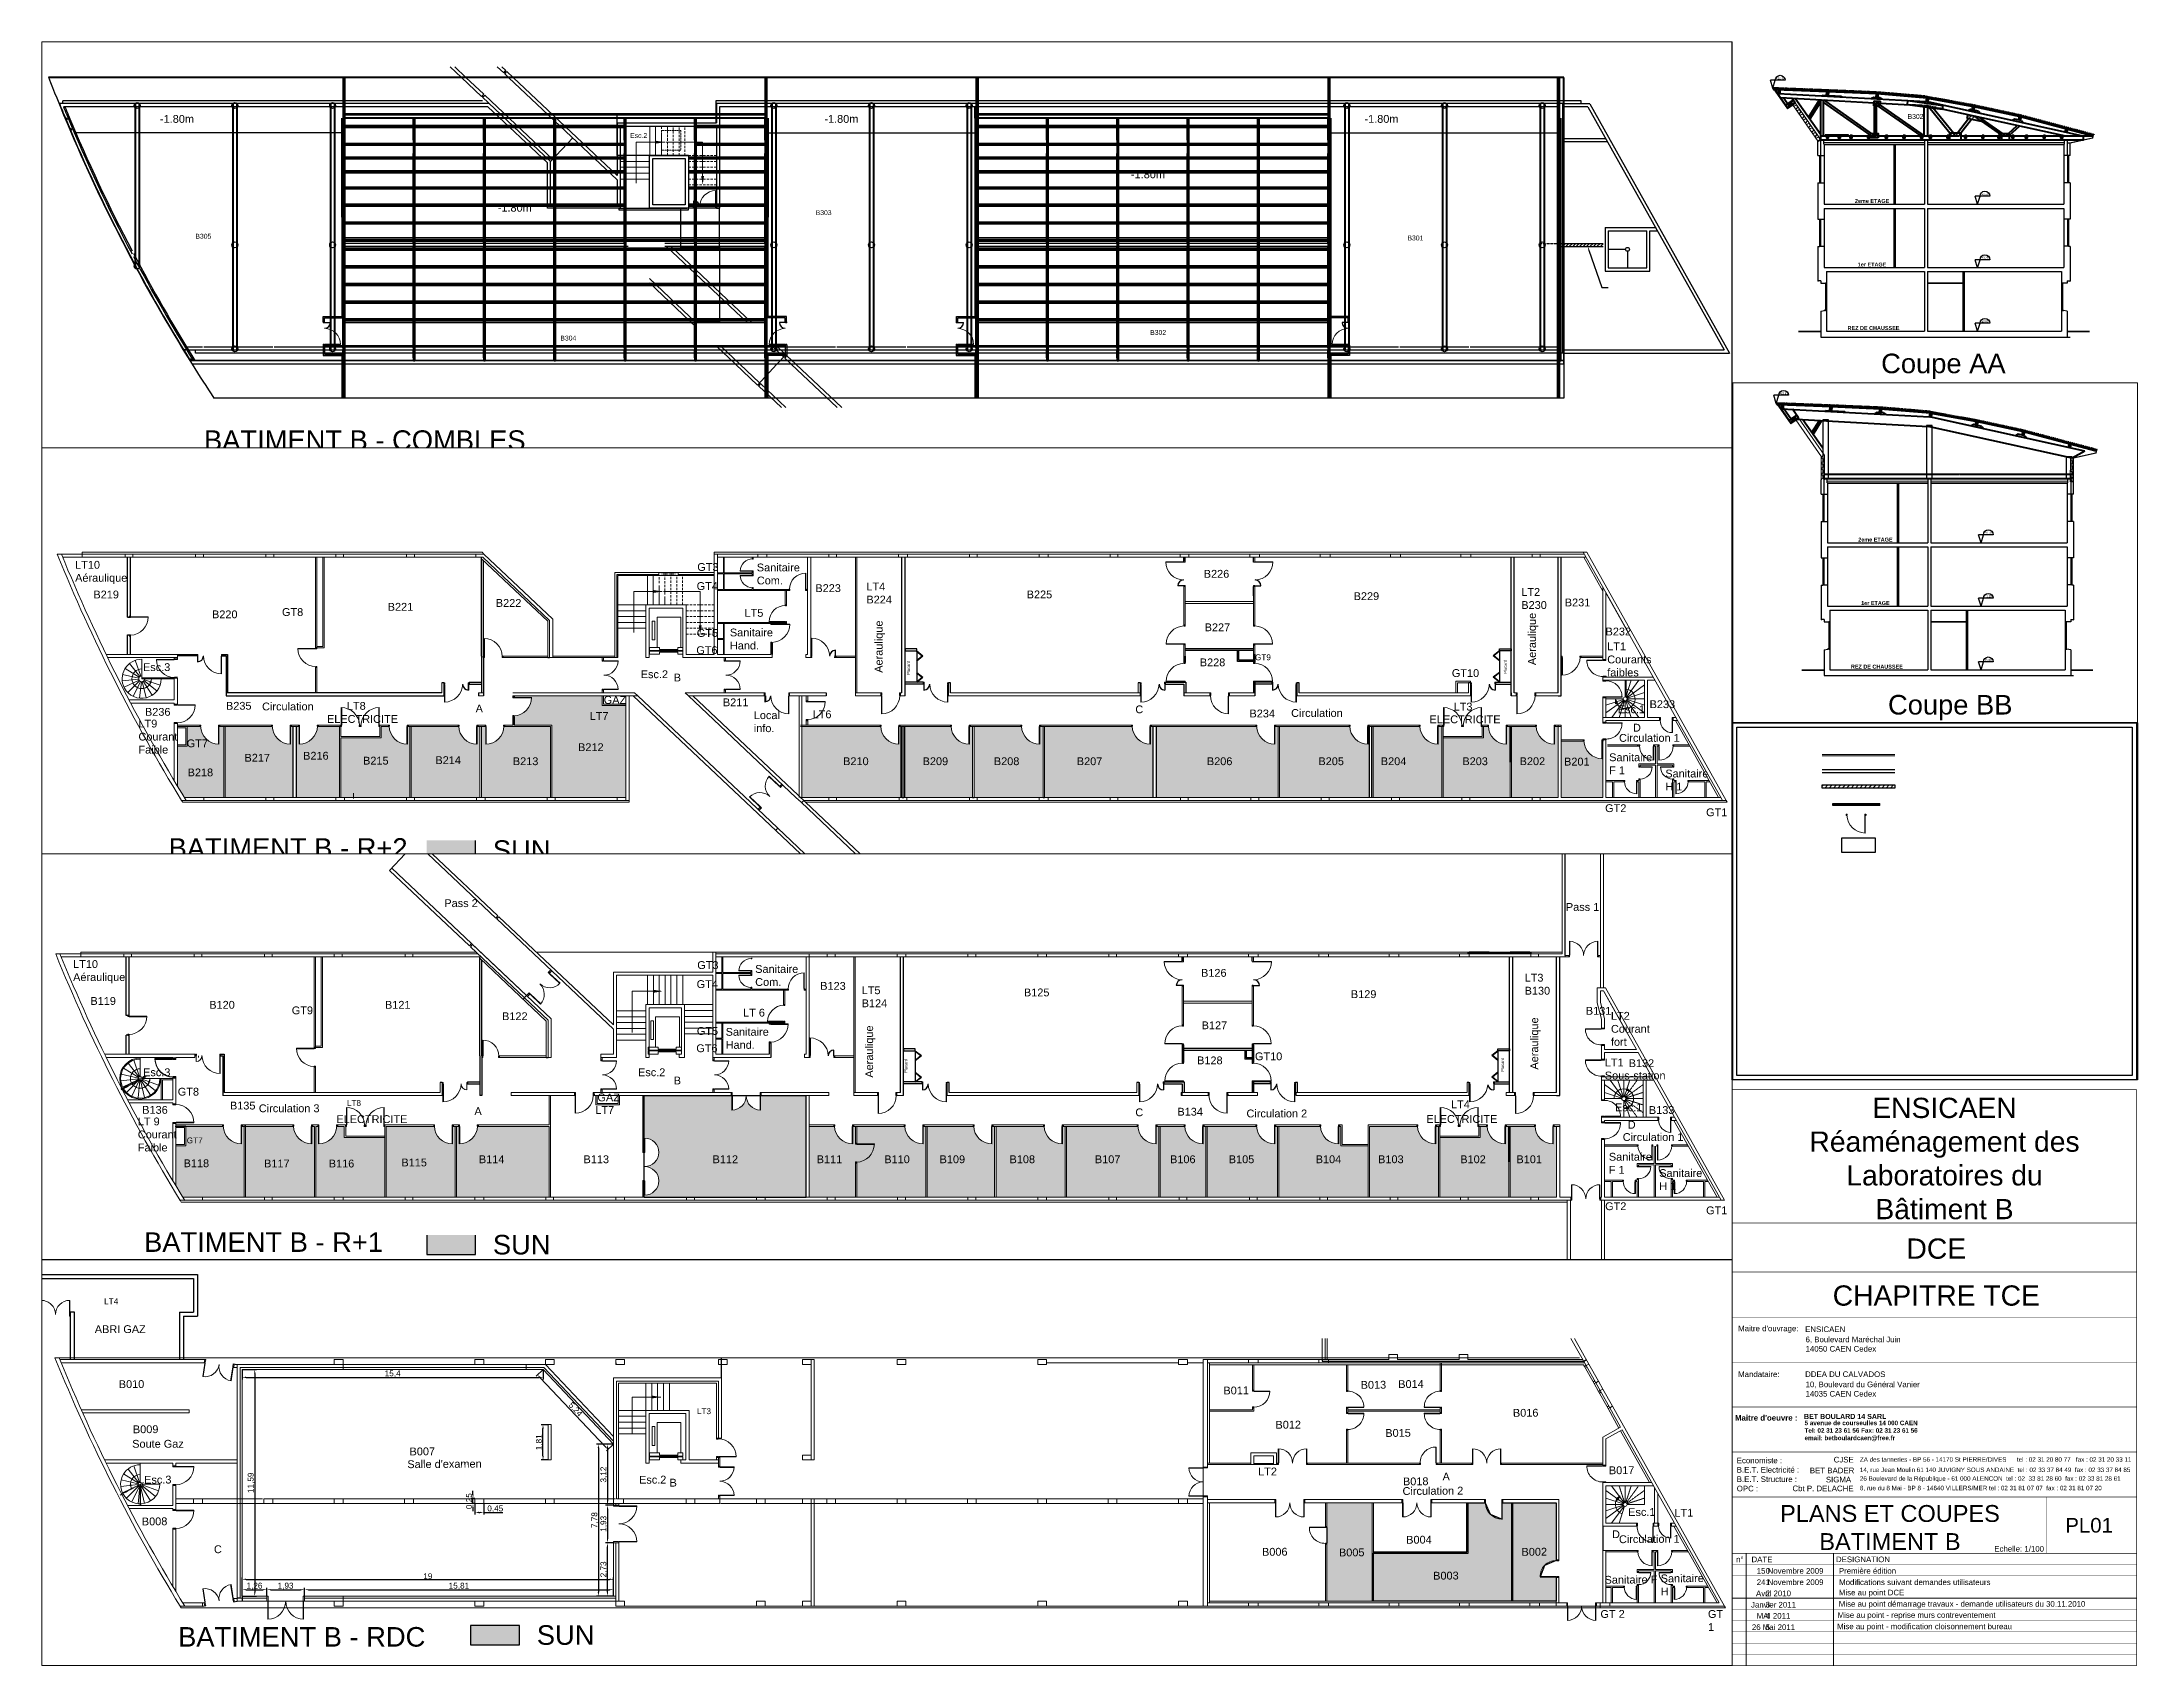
# Paper-space layout 'PL01 Plan TCE Avril10' of a CAD drawing. Header units: millimetres. Extents: x 108 to 1181, y 1 to 832.
# The model-space entities are those that its viewports show. They can reach past a viewport. Long polylines and large blocks are cut down to what shows.
import ezdxf
from ezdxf.enums import TextEntityAlignment as Align

# ---------------------------------------------------------------- set-up
doc = ezdxf.new("R2010")
doc.units = ezdxf.units.MM
for name, pattern in [('AXES', [2, 1.25, -0.25, 0.25, -0.25]), ('CACHE', [0.375, 0.25, -0.125]), ('CACHE2', [0.1875, 0.125, -0.0625])]:
    doc.linetypes.add(name, pattern=pattern)
for name, color, linetype in [('-1.80', 3, 'Continuous'), ('B14_ Cloisonnement créé', 6, 'Continuous'), ('B14_Cloisonnement existant', 4, 'Continuous'), ('B14_Escalier à créer', 4, 'Continuous'), ('B14_faux-plafond', 7, 'Continuous'), ('B14_Légende des locaux', 251, 'Continuous'), ('B14_Maçonnerie céée', 5, 'Continuous'), ('B14_Maçonnerie Existante', 5, 'Continuous'), ('B14_Menuiseries intérieures', 251, 'Continuous'), ('B14_Menuiseries intérieures existantes', 251, 'Continuous'), ('B14_Numérotation locaux', 251, 'Continuous'), ('B14_Ouverture à créer', 1, 'Continuous'), ('B14_Platelage combles', 30, 'Continuous'), ('COTATION', 255, 'Continuous'), ('Nom. Circulation', 1, 'Continuous'), ('Nom. Texte', 250, 'Continuous'), ('SUN', 2, 'Continuous')]:
    doc.layers.add(name, color=color, linetype=linetype)
for name, color, linetype, lineweight in [('B14_Bardage', 4, 'Continuous', 20), ('B14_Charpente', 44, 'Continuous', 40), ('B14_Isolation', 40, 'ISOLATION', 0), ('B14_Menuiserie Ext. à créer', 5, 'Continuous', 15)]:
    doc.layers.add(name, color=color, linetype=linetype, lineweight=lineweight)
doc.layers.get('B14_faux-plafond').off()
doc.styles.add('ARIAL', font='arial.ttf')
doc.styles.add('ARIALGRAS', font='arialbd.ttf')
doc.styles.get("Standard").update_dxf_attribs({"font": 'arial.ttf'})
doc.linetypes.add('ISOLATION', pattern='A,0.0001,-0.1,[134,ltypeshp.shx,S=0.1,R=0,X=-0.1,Y=0],-0.2,[134,ltypeshp.shx,S=0.1,R=180,X=0.1,Y=0],-0.1', length=0.4001)
doc.dimstyles.new('ISO-25', dxfattribs={"dimtxt": 2.5, "dimasz": 2.5, "dimexe": 1.25, "dimexo": 0.625, "dimtad": 1, "dimtxsty": 'Standard', "dimcen": 2.5, "dimadec": 0, "dimazin": 0, "dimtfac": 1, "dimtmove": 0, "dimatfit": 3, "dimfxl": 1, "dimarcsym": 0})

psp = doc.layouts.new('PL01 Plan TCE Avril10')

# ---------------------------------------------------------------- texts
at = {"lineweight": 0}
for s, insert, char_height, width, attachment_point in [('ENSICAEN\\PRéaménagement des Laboratoires du \\PBâtiment B', (1081.6, 260.5), 10.35, 170.308, 5), ('DCE', (1077.4, 214.4), 10.35, 170.308, 5), ('CHAPITRE TCE', (1077.4, 190.4), 10.35, 170.308, 5), ("{\\fArial|b0|i0|c0|p34;Maitre d'ouvrage:}", (976, 173.2), 2.875, 33.506, 4), ('{\\fArial|b0|i0|c0|p34;ENSICAEN}', (1010.3, 173.2), 2.875, 62.21, 4), ('{\\fArial|b0|i0|c0|p34;6, Boulevard Maréchal Juin\\P14050 CAEN Cedex}', (1010.5, 165.6), 2.875, 97.454, 4), ('{\\fArial|b0|i0|c0|p34;Mandataire:}', (976, 150.2), 2.875, 33.506, 4), ('DDEA DU CALVADOS', (1010.3, 150.2), 2.875, 62.21, 4), ('{\\fArial|b0|i0|c0|p34;10, Boulevard du Général Vanier\\P14035 CAEN Cedex}', (1010.5, 142.6), 2.875, 97.454, 4), ("{\\fArial|b1|i0|c0|p34;Maitre d'oeuvre :}", (974.4, 127.9), 2.875, 32.508, 4), ('{\\fArial|b1|i0|c0|p34;BET BOULARD 14 SARL}', (1009.7, 128.6), 2.587, 58.889, 4), ('{\\fArial|b1|i0|c0|p34;5 avenue de courseulles 14 000 CAEN \\PTel: 02 31 23 61 56 Fax: 02 31 23 61 56\\Pemail: \\C5;betboulardcaen@free.fr}', (1010, 121.2), 2.3, 185.972, 4), ('{\\fArial|b0|i0|c0|p34;Economiste :\\PB.E.T. Electricité :\\PB.E.T. Structure :\\POPC :}', (975.3, 98.9), 2.875, 31.428, 4), ('{\\fArial|b0|i0|c0|p34;CJSE }', (1024.9, 106.5), 2.875, 29.432, 4), ('{\\fArial|b0|i0|c0|p34;ZA des tanneries - BP 56 - 14170 St PIERRE/DIVES      tel : 02 31 20 80 77   fax : 02 31 20 33 11}', (1038.3, 106.6), 2.3, 151.717, 4), ('{\\fArial|b0|i0|c0|p34;BET BADER }', (1012.7, 101), 2.875, 29.432, 4), ('{\\fArial|b0|i0|c0|p34;SIGMA }', (1020.9, 96.3), 2.875, 29.432, 4), ('{\\fArial|b0|i0|c0|p34;26 Boulevard de la République - 61 000 ALENCON  tel : 02  33 81 28 60  fax : 02 33 81 28 61}', (1038.3, 96.5), 2.3, 151.717, 4), ('{\\fArial|b0|i0|c0|p34;14, rue Jean Moulin 61 140 JUVIGNY SOUS ANDAINE  tel : 02 33 37 84 49  fax : 02 33 37 84 85}', (1038.3, 101.1), 2.3, 151.717, 4), ('{\\fArial|b0|i0|c0|p34;Cbt P. DELACHE }', (1003.8, 91.8), 2.875, 35.494, 4), ('{\\fArial|b0|i0|c0|p34;8, rue du 8 Mai - BP 8 - 14640 VILLERS/MER tel : 02 31 81 07 07  fax : 02 31 81 07 20}', (1038.3, 91.8), 2.3, 150.72, 4), ('PLANS ET COUPES BATIMENT B', (1053.7, 71.8), 8.625, 170.66, 5), ('PL01', (1155.6, 72.9), 7.47, 30.912, 5), ('{\\fArial|b0|i0|c0|p34;n°}', (976.9, 55.5), 2.875, 3.658, 5), ('{\\fArial|b0|i0|c0|p34;DATE}', (988.2, 55.5), 2.875, 10.476, 5), ('{\\fArial|b0|i0|c0|p34;DESIGNATION}', (1039.9, 55.5), 2.875, 26.107, 5), ('{\\fArial|b0|i0|c0|p34;Echelle: 1/100}', (1119.8, 60.9), 2.875, 170.66, 5), ('24 Novembre 2009', (1002.6, 43.8), 2.875, 37.638, 5), ('15 Novembre 2009', (1002.6, 49.6), 2.875, 37.638, 5), ('0', (991.2, 49.6), 2.88, 31.616, 5), ('1', (991.2, 43.8), 2.88, 31.616, 5), ('{\\fArial|b0|i0|c0|p34;Première édition}', (1042.2, 49.6), 2.875, 98.381, 5), ('Modifications suivant demandes utilisateurs', (1066.4, 43.8), 2.875, 98.381, 5), ('Janvier 2011', (994.1, 32.3), 2.875, 37.638, 5), ('Avril 2010', (994.1, 38.1), 2.88, 37.638, 5), ('2', (991.2, 38.1), 2.88, 31.616, 5), ('3', (991.2, 32.3), 2.88, 31.616, 5), ('Mise au point démarrage travaux - demande utilisateurs du 30.11.2010', (1090.6, 32.3), 2.875, 143.805, 5), ('Mise au point DCE', (1044.3, 38.1), 2.875, 42.869, 5), ('26 Mai 2011', (994.1, 20.8), 2.875, 37.638, 5), ('MAI 2011', (994.1, 26.6), 2.88, 37.638, 5), ('4', (991.2, 26.6), 2.88, 31.616, 5), ('5', (991.2, 20.8), 2.88, 31.616, 5), ('Mise au point - modification cloisonnement bureau', (1071.4, 20.8), 2.875, 143.805, 5), ('Mise au point - reprise murs contreventement', (1067.3, 26.6), 2.875, 143.805, 5)]:
    psp.add_mtext(s, dxfattribs=dict(at, insert=insert, char_height=char_height, width=width, attachment_point=attachment_point))

msp = doc.modelspace()

# ---------------------------------------------------------------- texts
at = {"char_height": 1, "width": 15.72691, "attachment_point": 1}
for s, insert in [('Coupe AA', (2111.291, 919.01)), ('Coupe BB', (2111.469, 893.883))]:
    msp.add_mtext(s, dxfattribs=dict(at, insert=insert))
at = {"layer": 'B14_Légende des locaux', "style": 'ARIALGRAS'}
for s, p in [('2eme ETAGE', (2110.825, 926.819)), ('1er ETAGE', (2110.825, 923.569)), ('REZ DE CHAUSSEE', (2110.899, 920.319)), ('2eme ETAGE', (2110.825, 901.831)), ('1er ETAGE', (2110.825, 898.581)), ('REZ DE CHAUSSEE', (2110.899, 895.331))]:
    msp.add_text(s, height=0.2, dxfattribs=at).set_placement(p, align=Align.MIDDLE_CENTER)
at = {"layer": 'B14_Légende des locaux', "insert": (2036.513, 929.766), "char_height": 0.25, "width": 2.1893, "attachment_point": 1}
msp.add_mtext('Esc.2', dxfattribs=at)
at = {"layer": 'B14_Numérotation locaux', "char_height": 0.25, "width": 2.1893, "attachment_point": 1}
for s, insert in [('B302', (2112.644, 931.268)), ('B303', (2046.004, 925.821)), ('B305', (2014.265, 924.614)), ('B301', (2076.286, 924.525)), ('B304', (2032.94, 919.404)), ('B302', (2063.123, 919.692))]:
    msp.add_mtext(s, dxfattribs=dict(at, insert=insert))
at = {"layer": 'Nom. Circulation', "char_height": 0.4, "attachment_point": 1, "style": 'ARIAL'}
for s, insert in [('B', (2038.931, 871.318)), ('A', (2028.795, 869.734)), ('C', (2062.55, 869.69)), ('D', (2088.013, 868.751)), ('B', (2038.931, 820.287)), ('A', (2028.734, 818.723)), ('C', (2062.55, 818.658)), ('D', (2087.746, 818.023)), ('B', (2038.719, 772.376)), ('A', (2078.27, 772.689)), ('D', (2086.94, 769.737)), ('C', (2015.405, 768.97))]:
    msp.add_mtext_dynamic_manual_height_columns(s, width=2.78692, gutter_width=12.5, heights=[0], dxfattribs=dict(at, insert=insert))
at = {"layer": 'Nom. Texte', "char_height": 0.4, "attachment_point": 1}
for s, width, insert in [('-1.80m', 3.93169, (2012.456, 930.69)), ('-1.80m', 3.93169, (2046.45, 930.69)), ('-1.80m', 3.93169, (2074.086, 930.69)), ('-1.80m', 3.93169, (2062.138, 927.855)), ('-1.80m', 3.93169, (2029.738, 926.145)), ('ABRI GAZ', 3.46903, (2009.308, 780.228))]:
    msp.add_mtext_dynamic_manual_height_columns(s, width=width, gutter_width=12.5, heights=[0], dxfattribs=dict(at, insert=insert))
at = {"layer": 'Nom. Texte', "attachment_point": 1}
for s, insert, char_height, width in [('BATIMENT B - COMBLES', (2014.708, 914.559), 1, 20.07348), ('LT10 Aéraulique', (2008.301, 877.084), 0.4, 2.9031), ('Sanitaire Com. ', (2043.182, 876.948), 0.4, 2.9031), ('B226', (2066.053, 876.623), 0.4, 2.1893), ('B219', (2009.238, 875.564), 0.4, 2.1893), ('B223', (2046.178, 875.891), 0.4, 2.1893), ('LT4\\PB224', (2048.789, 875.972), 0.4, 2.1893), ('B225', (2056.991, 875.568), 0.4, 4.3786), ('B229', (2073.72, 875.481), 0.4, 4.3786), ('LT2\\PB230', (2082.299, 875.693), 0.4, 2.1893), ('B220', (2015.306, 874.549), 0.4, 4.3786), ('B221', (2024.297, 874.935), 0.4, 4.3786), ('B222', (2029.828, 875.132), 0.4, 2.1893), ('LT5', (2042.555, 874.625), 0.4, 2.9031), ('B231', (2084.526, 875.158), 0.4, 2.1893), ('Sanitaire Hand.', (2041.805, 873.622), 0.4, 2.9031), ('B227', (2066.098, 873.886), 0.4, 2.1893), ('B232', (2086.61, 873.67), 0.4, 2.1893), ('B228', (2065.849, 872.093), 0.4, 2.1893), ('LT1 Courants faibles', (2086.697, 872.91), 0.4, 2.1893), ('Esc.3', (2011.774, 871.849), 0.4, 2.1893), ('Esc.2', (2037.242, 871.485), 0.4, 2.1893), ('B235', (2016.021, 869.871), 0.4, 2.1893), ('Circulation', (2017.868, 869.837), 0.4, 2.9031), ('GAZ', (2035.351, 870.173), 0.4, 2.1893), ('B211', (2041.448, 870.047), 0.4, 2.1893), ('B233', (2088.864, 869.953), 0.4, 2.1893), ('LT9 \\PCourant Faible', (2011.543, 868.962), 0.4, 2.9031), ('B236', (2011.875, 869.562), 0.4, 2.1893), ('ELECTRICITE', (2021.189, 869.199), 0.4, 2.9031), ('Local info.', (2043.028, 869.391), 0.4, 2.1893), ('B234', (2068.392, 869.478), 0.4, 2.1893), ('Circulation', (2070.523, 869.503), 0.4, 2.9031), ('ELECTRICITE', (2077.605, 869.18), 0.4, 2.9031), ('Esc.1', (2087.234, 869.694), 0.4, 2.1893), ('B212', (2034.038, 867.754), 0.4, 2.1893), ('Circulation 1', (2087.301, 868.23), 0.4, 3.44734), ('B217', (2016.968, 867.214), 0.4, 2.1893), ('B216', (2019.968, 867.316), 0.4, 2.1893), ('B215', (2023.036, 867.065), 0.4, 2.1893), ('B214', (2026.736, 867.092), 0.4, 2.1893), ('B213', (2030.699, 867.035), 0.4, 2.1893), ('B210', (2047.6, 867.035), 0.4, 2.1893), ('B209', (2051.666, 867.035), 0.4, 2.1893), ('B208', (2055.312, 867.035), 0.4, 2.1893), ('B207', (2059.557, 867.035), 0.4, 2.1893), ('B206', (2066.212, 867.035), 0.4, 2.1893), ('B205', (2071.919, 867.035), 0.4, 2.1893), ('B204', (2075.112, 867.035), 0.4, 2.1893), ('B203', (2079.284, 867.035), 0.4, 2.1893), ('B202', (2082.214, 867.035), 0.4, 2.1893), ('B201', (2084.488, 867.016), 0.4, 2.1893), ('Sanitaire F 1', (2086.795, 867.237), 0.4, 2.1893), ('B218', (2014.058, 866.463), 0.4, 2.1893), ('Sanitaire H 1', (2089.669, 866.406), 0.4, 2.1893), ('BATIMENT B - R+2', (2013.086, 862.896), 1, 15.72691), ('LT10 Aéraulique', (2008.198, 826.242), 0.4, 2.9031), ('Sanitaire Com. ', (2043.099, 825.992), 0.4, 2.9031), ('B123', (2046.427, 825.126), 0.4, 2.1893), ('LT5\\PB124', (2048.548, 824.903), 0.4, 2.1893), ('B126', (2065.914, 825.793), 0.4, 2.1893), ('LT3\\PB130', (2082.469, 825.546), 0.4, 2.1893), ('B119', (2009.084, 824.355), 0.4, 2.1893), ('B120', (2015.166, 824.158), 0.4, 4.3786), ('B121', (2024.158, 824.158), 0.4, 4.3786), ('LT 6', (2042.479, 823.757), 0.4, 2.9031), ('B125', (2056.851, 824.791), 0.4, 4.3786), ('B129', (2073.58, 824.703), 0.4, 4.3786), ('B131', (2085.604, 823.852), 0.4, 2.1893), ('B122', (2030.148, 823.573), 0.4, 2.1893), ('Sanitaire Hand.', (2041.589, 822.775), 0.4, 2.9031), ('B127', (2065.944, 823.109), 0.4, 2.1893), ('LT2\\PCourant fort', (2086.886, 823.596), 0.4, 2.1893), ('Esc.3', (2011.781, 820.707), 0.4, 2.1893), ('Esc.2', (2037.103, 820.707), 0.4, 2.1893), ('B128', (2065.71, 821.315), 0.4, 2.1893), ('LT1 Sous-station', (2086.573, 821.209), 0.4, 2.1893), ('B132', (2087.794, 821.171), 0.4, 2.1893), ('B136', (2011.735, 818.784), 0.4, 2.1893), ('B135', (2016.224, 819.004), 0.4, 2.1893), ('Circulation 3', (2017.702, 818.864), 0.4, 4.15805), ('GAZ', (2035.027, 819.421), 0.4, 2.1893), ('B134', (2064.703, 818.69), 0.4, 2.1893), ('Circulation 2', (2068.238, 818.6), 0.4, 3.26101), ('Esc.1', (2087.094, 818.916), 0.4, 2.1893), ('B133', (2088.828, 818.774), 0.4, 2.1893), ('LT 9\\PCourant Faible', (2011.51, 818.192), 0.4, 2.9031), ('ELECTRICITE', (2021.671, 818.31), 0.4, 2.9031), ('ELECTRICITE', (2077.44, 818.32), 0.4, 2.9031), ('Circulation 1', (2087.491, 817.393), 0.4, 3.66174), ('B114', (2028.961, 816.257), 0.4, 2.1893), ('B113', (2034.315, 816.257), 0.4, 2.1893), ('B112', (2040.919, 816.257), 0.4, 2.1893), ('B111', (2046.247, 816.257), 0.4, 2.1893), ('B110', (2049.705, 816.257), 0.4, 2.1893), ('B109', (2052.534, 816.257), 0.4, 2.1893), ('B108', (2056.113, 816.257), 0.4, 2.1893), ('B107', (2060.481, 816.257), 0.4, 2.1893), ('B106', (2064.327, 816.257), 0.4, 2.1893), ('B105', (2067.333, 816.257), 0.4, 2.1893), ('B104', (2071.779, 816.257), 0.4, 2.1893), ('B103', (2074.973, 816.257), 0.4, 2.1893), ('B102', (2079.177, 816.257), 0.4, 2.1893), ('B101', (2082.051, 816.257), 0.4, 2.1893), ('Sanitaire F 1', (2086.78, 816.386), 0.4, 2.1893), ('B118', (2013.853, 816.053), 0.4, 2.1893), ('B117', (2017.971, 816.042), 0.4, 2.1893), ('B116', (2021.281, 816.039), 0.4, 2.1893), ('B115', (2024.997, 816.093), 0.4, 2.1893), ('Sanitaire H 1', (2089.357, 815.551), 0.4, 2.1893), ('BATIMENT B - R+1', (2011.831, 812.32), 1, 15.72691), ('Soute Gaz', (2011.222, 774.364), 0.4, 2.89361), ('BATIMENT B - RDC', (2013.572, 764.789), 1, 15.72691)]:
    msp.add_mtext(s, dxfattribs=dict(at, insert=insert, char_height=char_height, width=width))
at = {"layer": 'Nom. Texte', "attachment_point": 1, "style": 'ARIAL'}
for s, width, insert, char_height in [('GT3', 1.78509, (2040.136, 876.971), 0.4), ('GT4', 1.78509, (2040.103, 875.996), 0.4), ('GT8', 1.78509, (2018.886, 874.667), 0.4), ('GT5', 1.78509, (2040.114, 873.599), 0.4), ('GT6', 1.78509, (2040.086, 872.717), 0.4), ('GT9', 1.78509, (2068.672, 872.303), 0.3), ('GT10', 1.78509, (2078.745, 871.545), 0.4), ('LT8', 1.78509, (2022.208, 869.868), 0.4), ('LT7', 1.78509, (2034.628, 869.347), 0.4), ('LT6', 1.78509, (2046.04, 869.435), 0.4), ('LT3', 1.78509, (2078.837, 869.83), 0.4), ('GT7', 1.78509, (2014.012, 867.95), 0.4), ('GT2', 1.78509, (2086.589, 864.635), 0.4), ('GT1', 1.78509, (2091.756, 864.424), 0.4), ('Pass 4', 1.78509, (2046.887, 861.931), 0.4), ('Pass 2', 2.41132, (2027.194, 829.358), 0.4), ('Pass 1', 1.8, (2084.582, 829.162), 0.4), ('GT3', 1.78509, (2040.136, 826.191), 0.4), ('GT4', 1.78509, (2040.103, 825.216), 0.4), ('GT9', 1.78509, (2019.387, 823.874), 0.4), ('GT5', 1.78509, (2040.114, 822.819), 0.4), ('GT6', 1.78509, (2040.086, 821.936), 0.4), ('GT10', 1.78509, (2068.672, 821.522), 0.4), ('GT8', 1.78509, (2013.555, 819.713), 0.4), ('LT8', 1.78509, (2022.208, 819.087), 0.3), ('LT7', 1.78509, (2034.918, 818.779), 0.4), ('LT4', 1.78509, (2078.701, 819.066), 0.4), ('GT7', 1.78509, (2014.012, 817.17), 0.3), ('GT2', 1.78509, (2086.589, 813.855), 0.4), ('GT1', 1.78509, (2091.756, 813.643), 0.4), ('LT4', 1.63923, (2009.785, 781.599), 0.3), ('LT3', 1.63923, (2040.117, 775.981), 0.3)]:
    msp.add_mtext_dynamic_manual_height_columns(s, width=width, gutter_width=12.5, heights=[0], dxfattribs=dict(at, insert=insert, char_height=char_height))
at = {"layer": 'Nom. Texte', "attachment_point": 1}
for s, insert, char_height, width, rotation in [('Aeraulique', (2082.646, 871.754), 0.4, 2.1893, 90), ('Aeraulique', (2049.218, 871.362), 0.4, 2.1893, 90), ('{\\fArial|b0|i0|c0|p34;Placard}', (2081.406, 871.308), 0.15, 2.1893, 90), ('{\\fArial|b0|i0|c0|p34;Placard}', (2050.868, 871.252), 0.15, 2.1893, 90), ('Aeraulique', (2048.732, 820.233), 0.4, 2.1893, 90), ('Aeraulique', (2082.763, 820.644), 0.4, 2.1893, 90), ('{\\fArial|b0|i0|c0|p34;Placard}', (2050.729, 820.474), 0.15, 2.1893, 90), ('{\\fArial|b0|i0|c0|p34;Placard}', (2081.267, 820.531), 0.15, 2.1893, 90), ('B010', (2010.534, 777.412), 0.4, 2.1893, 0.45), ('B011', (2067.056, 777.087), 0.4, 2.1893, 0.45), ('B013', (2074.077, 777.376), 0.4, 2.1893, 0.45), ('B014', (2076.001, 777.416), 0.4, 2.1893, 0.45), ('B016', (2081.869, 775.945), 0.4, 2.1893, 0.45), ('B009', (2011.256, 775.102), 0.4, 2.1893, 0.45), ('B012', (2069.719, 775.336), 0.4, 2.1893, 0.45), ('B015', (2075.339, 774.916), 0.4, 2.1893, 0.45), ("Salle d'examen", (2025.298, 773.318), 0.4, 4.08412, 0.45), ('B007', (2025.412, 773.971), 0.4, 2.1893, 0.45), ('Esc.3', (2011.831, 772.522), 0.4, 2.1893, 0.45), ('Esc.2', (2037.153, 772.522), 0.4, 2.1893, 0.45), ('B018', (2076.243, 772.438), 0.4, 2.1893, 0.45), ('B017', (2086.779, 773.005), 0.4, 2.1893, 0.45), ('Circulation 2', (2076.222, 771.944), 0.4, 3.52644, 0.45), ('B008', (2011.714, 770.39), 0.4, 2.1893, 0.45), ('Esc.1', (2087.768, 770.868), 0.4, 2.1893, 0.45), ('B004', (2076.409, 769.453), 0.4, 2.1893, 0.45), ('Circulation 1', (2087.295, 769.481), 0.4, 3.66858, 0.45), ('B006', (2069.031, 768.835), 0.4, 2.1893, 0.45), ('B005', (2072.969, 768.803), 0.4, 2.1893, 0.45), ('B002', (2082.309, 768.835), 0.4, 2.1893, 0.45), ('B003', (2077.788, 767.614), 0.4, 2.1893, 0.45), ('Sanitaire F', (2086.557, 767.406), 0.4, 2.70729, 0.45), ('Sanitaire H', (2089.431, 767.477), 0.4, 2.1893, 0.45)]:
    msp.add_mtext(s, dxfattribs=dict(at, insert=insert, char_height=char_height, width=width, rotation=rotation))
at = {"layer": 'Nom. Texte', "char_height": 0.4, "attachment_point": 1, "rotation": 0.45, "style": 'ARIAL'}
for s, width, insert in [('LT2', 1.33233, (2068.832, 772.942)), ('LT1', 1.33233, (2090.132, 770.832)), ('GT 2', 1.49583, (2086.349, 765.656)), ('GT 1', 1.10625, (2091.848, 765.656))]:
    msp.add_mtext_dynamic_manual_height_columns(s, width=width, gutter_width=12.5, heights=[0], dxfattribs=dict(at, insert=insert))
at = {"layer": 'SUN', "char_height": 1, "attachment_point": 1, "style": 'ARIAL'}
for insert in [(2029.677, 862.791), (2029.677, 812.189), (2031.925, 764.882)]:
    msp.add_mtext_dynamic_manual_height_columns('SUN', width=5.50771, gutter_width=12.5, heights=[0], dxfattribs=dict(at, insert=insert))

# ---------------------------------------------------------------- blocks, each defined once
blk = doc.blocks.new('Niveau coupe')
at = {"color": 0, "linetype": 'ByBlock'}
for p, q in [((0, 0), (0.75, 0)), ((0.62, -0.41), (0.5, 0)), ((0.62, -0.41), (0.75, 0))]:
    blk.add_line(p, q, dxfattribs=at)
blk.add_arc((0.25, 0), 0.25, 0, 180, dxfattribs=at)
at = {"color": 0, "linetype": 'ByBlock', "ltscale": 0.5, "style": 'ARIAL'}
for tag, p in [('%%p0,00', (0.25, 0.1)), ('NGF', (0.25, -0.09))]:
    blk.add_attdef(tag, text='', height=0.1, dxfattribs=at).set_placement(p, align=Align.MIDDLE_CENTER)
blk = doc.blocks.new('*D98')
at = {"layer": 'COTATION', "lineweight": -2, "transparency": 16777216}
for p, q in [((2016.85, 777.96), (2016.85, 777.46)), ((2032.25, 777.96), (2032.25, 777.46))]:
    blk.add_line(p, q, dxfattribs=at)
at = {"layer": 'COTATION', "color": 0, "lineweight": -2, "transparency": 16777216}
blk.add_line((2017.05, 777.56), (2032.05, 777.56), dxfattribs=at)
at = {"layer": 'COTATION', "color": 0, "transparency": 16777216}
for points in [[(2017.05, 777.6), (2017.05, 777.53), (2016.85, 777.56)], [(2032.05, 777.6), (2032.05, 777.53), (2032.25, 777.56)]]:
    blk.add_solid(points, dxfattribs=at)
at = {"layer": 'Defpoints', "color": 0, "transparency": 16777216}
for p in [(2016.85, 777.96), (2032.25, 777.96), (2032.25, 777.56)]:
    blk.add_point(p, dxfattribs=at)
at = {"layer": 'COTATION', "color": 0, "transparency": 16777216, "insert": (2024.55, 777.74), "char_height": 0.3, "attachment_point": 5}
blk.add_mtext('15,4', dxfattribs=at)
blk = doc.blocks.new('*D99')
at = {"layer": 'COTATION', "lineweight": -2, "transparency": 16777216}
for p, q in [((2032.25, 777.96), (2031.89, 777.62)), ((2035.85, 774.15), (2035.49, 773.81))]:
    blk.add_line(p, q, dxfattribs=at)
at = {"layer": 'COTATION', "color": 0, "lineweight": -2, "transparency": 16777216}
blk.add_line((2032.1, 777.54), (2035.42, 774.03), dxfattribs=at)
at = {"layer": 'COTATION', "color": 0, "transparency": 16777216}
for points in [[(2032.12, 777.57), (2032.07, 777.52), (2031.96, 777.69)], [(2035.45, 774.05), (2035.4, 774), (2035.56, 773.88)]]:
    blk.add_solid(points, dxfattribs=at)
at = {"layer": 'Defpoints', "color": 0, "transparency": 16777216}
for p in [(2032.25, 777.96), (2035.56, 773.88), (2035.85, 774.15)]:
    blk.add_point(p, dxfattribs=at)
at = {"layer": 'COTATION', "color": 0, "transparency": 16777216, "insert": (2033.89, 775.91), "char_height": 0.3, "attachment_point": 5, "rotation": 313.3705}
blk.add_mtext('5,24', dxfattribs=at)
blk = doc.blocks.new('*D101')
at = {"layer": 'COTATION', "lineweight": -2, "transparency": 16777216}
for p, q in [((2035.85, 774.15), (2034.98, 774.15)), ((2035.85, 766.37), (2034.98, 766.37))]:
    blk.add_line(p, q, dxfattribs=at)
at = {"layer": 'COTATION', "color": 0, "lineweight": -2, "transparency": 16777216}
blk.add_line((2035.08, 773.95), (2035.08, 766.57), dxfattribs=at)
at = {"layer": 'COTATION', "color": 0, "transparency": 16777216}
for points in [[(2035.04, 773.95), (2035.11, 773.95), (2035.08, 774.15)], [(2035.04, 766.57), (2035.11, 766.57), (2035.08, 766.37)]]:
    blk.add_solid(points, dxfattribs=at)
at = {"layer": 'Defpoints', "color": 0, "transparency": 16777216}
for p in [(2035.85, 774.15), (2035.08, 766.37), (2035.85, 766.37)]:
    blk.add_point(p, dxfattribs=at)
at = {"layer": 'COTATION', "color": 0, "transparency": 16777216, "insert": (2034.9, 770.26), "char_height": 0.3, "attachment_point": 5, "rotation": 90}
blk.add_mtext('7,78', dxfattribs=at)
blk = doc.blocks.new('*D102')
at = {"layer": 'COTATION', "lineweight": -2, "transparency": 16777216}
for p, q in [((2016.85, 777.96), (2017.59, 777.96)), ((2016.85, 766.37), (2017.59, 766.37))]:
    blk.add_line(p, q, dxfattribs=at)
at = {"layer": 'COTATION', "color": 0, "lineweight": -2, "transparency": 16777216}
blk.add_line((2017.49, 777.76), (2017.49, 766.57), dxfattribs=at)
at = {"layer": 'COTATION', "color": 0, "transparency": 16777216}
for points in [[(2017.46, 777.76), (2017.53, 777.76), (2017.49, 777.96)], [(2017.46, 766.57), (2017.53, 766.57), (2017.49, 766.37)]]:
    blk.add_solid(points, dxfattribs=at)
at = {"layer": 'Defpoints', "color": 0, "transparency": 16777216}
for p in [(2016.85, 777.96), (2016.85, 766.37), (2017.49, 766.37)]:
    blk.add_point(p, dxfattribs=at)
at = {"layer": 'COTATION', "color": 0, "transparency": 16777216, "insert": (2017.31, 772.17), "char_height": 0.3, "attachment_point": 5, "rotation": 90}
blk.add_mtext('11,59', dxfattribs=at)
blk = doc.blocks.new('*D103')
at = {"layer": 'COTATION', "lineweight": -2, "transparency": 16777216}
for p, q in [((2016.85, 766.37), (2016.85, 767.33)), ((2035.85, 766.37), (2035.85, 767.33))]:
    blk.add_line(p, q, dxfattribs=at)
at = {"layer": 'COTATION', "color": 0, "lineweight": -2, "transparency": 16777216}
blk.add_line((2017.05, 767.23), (2035.65, 767.23), dxfattribs=at)
at = {"layer": 'COTATION', "color": 0, "transparency": 16777216}
for points in [[(2017.05, 767.27), (2017.05, 767.2), (2016.85, 767.23)], [(2035.65, 767.27), (2035.65, 767.2), (2035.85, 767.23)]]:
    blk.add_solid(points, dxfattribs=at)
at = {"layer": 'Defpoints', "color": 0, "transparency": 16777216}
for p in [(2035.85, 767.23), (2016.85, 766.37), (2035.85, 766.37)]:
    blk.add_point(p, dxfattribs=at)
at = {"layer": 'COTATION', "color": 0, "transparency": 16777216, "insert": (2026.35, 767.39), "char_height": 0.3, "attachment_point": 5}
blk.add_mtext('19', dxfattribs=at)
blk = doc.blocks.new('*D104')
at = {"layer": 'COTATION', "lineweight": -2, "transparency": 16777216}
for p, q in [((2016.85, 766.37), (2016.85, 766.8)), ((2018.11, 766.37), (2018.11, 766.8))]:
    blk.add_line(p, q, dxfattribs=at)
at = {"layer": 'COTATION', "color": 0, "lineweight": -2, "transparency": 16777216}
blk.add_line((2017.05, 766.7), (2017.91, 766.7), dxfattribs=at)
at = {"layer": 'COTATION', "color": 0, "transparency": 16777216}
for points in [[(2017.05, 766.73), (2017.05, 766.67), (2016.85, 766.7)], [(2017.91, 766.73), (2017.91, 766.67), (2018.11, 766.7)]]:
    blk.add_solid(points, dxfattribs=at)
at = {"layer": 'Defpoints', "color": 0, "transparency": 16777216}
for p in [(2016.85, 766.37), (2018.11, 766.7), (2018.11, 766.37)]:
    blk.add_point(p, dxfattribs=at)
at = {"layer": 'COTATION', "color": 0, "transparency": 16777216, "insert": (2017.48, 766.88), "char_height": 0.3, "attachment_point": 5}
blk.add_mtext('1,26', dxfattribs=at)
blk = doc.blocks.new('*D105')
at = {"layer": 'COTATION', "lineweight": -2, "transparency": 16777216}
for p, q in [((2018.11, 766.37), (2018.11, 766.8)), ((2020.04, 766.37), (2020.04, 766.8))]:
    blk.add_line(p, q, dxfattribs=at)
at = {"layer": 'COTATION', "color": 0, "lineweight": -2, "transparency": 16777216}
blk.add_line((2018.31, 766.7), (2019.84, 766.7), dxfattribs=at)
at = {"layer": 'COTATION', "color": 0, "transparency": 16777216}
for points in [[(2018.31, 766.73), (2018.31, 766.67), (2018.11, 766.7)], [(2019.84, 766.73), (2019.84, 766.67), (2020.04, 766.7)]]:
    blk.add_solid(points, dxfattribs=at)
at = {"layer": 'Defpoints', "color": 0, "transparency": 16777216}
for p in [(2018.11, 766.37), (2020.04, 766.7), (2020.04, 766.37)]:
    blk.add_point(p, dxfattribs=at)
at = {"layer": 'COTATION', "color": 0, "transparency": 16777216, "insert": (2019.07, 766.88), "char_height": 0.3, "attachment_point": 5}
blk.add_mtext('1,93', dxfattribs=at)
blk = doc.blocks.new('*D106')
at = {"layer": 'COTATION', "lineweight": -2, "transparency": 16777216}
for p, q in [((2020.04, 766.37), (2020.04, 766.8)), ((2035.85, 766.37), (2035.85, 766.8))]:
    blk.add_line(p, q, dxfattribs=at)
at = {"layer": 'COTATION', "color": 0, "lineweight": -2, "transparency": 16777216}
blk.add_line((2020.24, 766.7), (2035.65, 766.7), dxfattribs=at)
at = {"layer": 'COTATION', "color": 0, "transparency": 16777216}
for points in [[(2020.24, 766.73), (2020.24, 766.67), (2020.04, 766.7)], [(2035.65, 766.73), (2035.65, 766.67), (2035.85, 766.7)]]:
    blk.add_solid(points, dxfattribs=at)
at = {"layer": 'Defpoints', "color": 0, "transparency": 16777216}
for p in [(2020.04, 766.37), (2035.85, 766.7), (2035.85, 766.37)]:
    blk.add_point(p, dxfattribs=at)
at = {"layer": 'COTATION', "color": 0, "transparency": 16777216, "insert": (2027.94, 766.88), "char_height": 0.3, "attachment_point": 5}
blk.add_mtext('15,81', dxfattribs=at)
blk = doc.blocks.new('*D107')
at = {"layer": 'COTATION', "lineweight": -2, "transparency": 16777216}
for p, q in [((2035.85, 774.15), (2035.44, 774.15)), ((2035.85, 771.03), (2035.44, 771.03))]:
    blk.add_line(p, q, dxfattribs=at)
at = {"layer": 'COTATION', "color": 0, "lineweight": -2, "transparency": 16777216}
blk.add_line((2035.54, 773.95), (2035.54, 771.23), dxfattribs=at)
at = {"layer": 'COTATION', "color": 0, "transparency": 16777216}
for points in [[(2035.51, 773.95), (2035.57, 773.95), (2035.54, 774.15)], [(2035.51, 771.23), (2035.57, 771.23), (2035.54, 771.03)]]:
    blk.add_solid(points, dxfattribs=at)
at = {"layer": 'Defpoints', "color": 0, "transparency": 16777216}
for p in [(2035.85, 774.15), (2035.54, 771.03), (2035.85, 771.03)]:
    blk.add_point(p, dxfattribs=at)
at = {"layer": 'COTATION', "color": 0, "transparency": 16777216, "insert": (2035.36, 772.59), "char_height": 0.3, "attachment_point": 5, "rotation": 90}
blk.add_mtext('3,12', dxfattribs=at)
blk = doc.blocks.new('*D108')
at = {"layer": 'COTATION', "lineweight": -2, "transparency": 16777216}
for p, q in [((2035.85, 771.03), (2035.44, 771.03)), ((2035.85, 769.1), (2035.44, 769.1))]:
    blk.add_line(p, q, dxfattribs=at)
at = {"layer": 'COTATION', "color": 0, "lineweight": -2, "transparency": 16777216}
blk.add_line((2035.54, 770.83), (2035.54, 769.3), dxfattribs=at)
at = {"layer": 'COTATION', "color": 0, "transparency": 16777216}
for points in [[(2035.51, 770.83), (2035.57, 770.83), (2035.54, 771.03)], [(2035.51, 769.3), (2035.57, 769.3), (2035.54, 769.1)]]:
    blk.add_solid(points, dxfattribs=at)
at = {"layer": 'Defpoints', "color": 0, "transparency": 16777216}
for p in [(2035.85, 771.03), (2035.54, 769.1), (2035.85, 769.1)]:
    blk.add_point(p, dxfattribs=at)
at = {"layer": 'COTATION', "color": 0, "transparency": 16777216, "insert": (2035.36, 770.07), "char_height": 0.3, "attachment_point": 5, "rotation": 90}
blk.add_mtext('1,93', dxfattribs=at)
blk = doc.blocks.new('*D109')
at = {"layer": 'COTATION', "lineweight": -2, "transparency": 16777216}
for p, q in [((2035.85, 769.1), (2035.44, 769.1)), ((2035.85, 766.37), (2035.44, 766.37))]:
    blk.add_line(p, q, dxfattribs=at)
at = {"layer": 'COTATION', "color": 0, "lineweight": -2, "transparency": 16777216}
blk.add_line((2035.54, 766.57), (2035.54, 768.9), dxfattribs=at)
at = {"layer": 'COTATION', "color": 0, "transparency": 16777216}
for points in [[(2035.51, 768.9), (2035.57, 768.9), (2035.54, 769.1)], [(2035.51, 766.57), (2035.57, 766.57), (2035.54, 766.37)]]:
    blk.add_solid(points, dxfattribs=at)
at = {"layer": 'Defpoints', "color": 0, "transparency": 16777216}
for p in [(2035.54, 769.1), (2035.85, 769.1), (2035.85, 766.37)]:
    blk.add_point(p, dxfattribs=at)
at = {"layer": 'COTATION', "color": 0, "transparency": 16777216, "insert": (2035.36, 767.74), "char_height": 0.3, "attachment_point": 5, "rotation": 90}
blk.add_mtext('2,73', dxfattribs=at)
blk = doc.blocks.new('*D110')
at = {"layer": 'COTATION', "lineweight": -2, "transparency": 16777216}
for p, q in [((2032.51, 775.14), (2032.14, 775.14)), ((2032.51, 773.34), (2032.14, 773.34))]:
    blk.add_line(p, q, dxfattribs=at)
at = {"layer": 'COTATION', "color": 0, "lineweight": -2, "transparency": 16777216}
blk.add_line((2032.24, 773.54), (2032.24, 774.94), dxfattribs=at)
at = {"layer": 'COTATION', "color": 0, "transparency": 16777216}
for points in [[(2032.21, 774.94), (2032.28, 774.94), (2032.24, 775.14)], [(2032.21, 773.54), (2032.28, 773.54), (2032.24, 773.34)]]:
    blk.add_solid(points, dxfattribs=at)
at = {"layer": 'Defpoints', "color": 0, "transparency": 16777216}
for p in [(2032.24, 775.14), (2032.51, 775.14), (2032.51, 773.34)]:
    blk.add_point(p, dxfattribs=at)
at = {"layer": 'COTATION', "color": 0, "transparency": 16777216, "insert": (2032.06, 774.24), "char_height": 0.3, "attachment_point": 5, "rotation": 90}
blk.add_mtext('1,81', dxfattribs=at)
blk = doc.blocks.new('*D111')
at = {"layer": 'COTATION', "lineweight": -2, "transparency": 16777216}
for p, q in [((2028.76, 771.11), (2028.76, 770.55)), ((2029.21, 771.11), (2029.21, 770.55))]:
    blk.add_line(p, q, dxfattribs=at)
at = {"layer": 'COTATION', "color": 0, "lineweight": -2, "transparency": 16777216}
for p, q in [((2028.96, 770.65), (2029.01, 770.65)), ((2029.21, 770.65), (2030.19, 770.65))]:
    blk.add_line(p, q, dxfattribs=at)
at = {"layer": 'COTATION', "color": 0, "transparency": 16777216}
for points in [[(2028.96, 770.69), (2028.96, 770.62), (2028.76, 770.65)], [(2029.01, 770.69), (2029.01, 770.62), (2029.21, 770.65)]]:
    blk.add_solid(points, dxfattribs=at)
at = {"layer": 'Defpoints', "color": 0, "transparency": 16777216}
for p in [(2028.76, 771.11), (2029.21, 771.11), (2029.21, 770.65)]:
    blk.add_point(p, dxfattribs=at)
at = {"layer": 'COTATION', "color": 0, "transparency": 16777216, "insert": (2029.8, 770.83), "char_height": 0.3, "attachment_point": 5}
blk.add_mtext('0,45', dxfattribs=at)
blk = doc.blocks.new('*D112')
at = {"layer": 'COTATION', "lineweight": -2, "transparency": 16777216}
for p, q in [((2028.76, 771.36), (2028.56, 771.36)), ((2028.76, 771.11), (2028.56, 771.11))]:
    blk.add_line(p, q, dxfattribs=at)
at = {"layer": 'COTATION', "color": 0, "lineweight": -2, "transparency": 16777216}
for p, q in [((2028.66, 771.56), (2028.66, 771.76)), ((2028.66, 771.11), (2028.66, 771.36)), ((2028.66, 770.91), (2028.66, 770.71))]:
    blk.add_line(p, q, dxfattribs=at)
at = {"layer": 'COTATION', "color": 0, "transparency": 16777216}
for points in [[(2028.63, 771.56), (2028.69, 771.56), (2028.66, 771.36)], [(2028.63, 770.91), (2028.69, 770.91), (2028.66, 771.11)]]:
    blk.add_solid(points, dxfattribs=at)
at = {"layer": 'Defpoints', "color": 0, "transparency": 16777216}
for p in [(2028.66, 771.36), (2028.76, 771.36), (2028.76, 771.11)]:
    blk.add_point(p, dxfattribs=at)
at = {"layer": 'COTATION', "color": 0, "transparency": 16777216, "insert": (2028.48, 771.23), "char_height": 0.3, "attachment_point": 5, "rotation": 90}
blk.add_mtext('0,25', dxfattribs=at)

# ---------------------------------------------------------------- dimensions: what is measured, and where the dimension line sits
at = {"layer": 'COTATION'}
for p1, p2, distance, picture, middle in [((2016.852, 777.961), (2032.25, 777.961), -0.399, '*D98', (2024.551, 777.743)), ((2016.852, 777.961), (2016.852, 766.371), 0.641, '*D102', (2017.312, 772.166)), ((2032.25, 777.961), (2035.847, 774.153), -0.396, '*D99', (2033.891, 775.909)), ((2032.507, 773.336), (2032.507, 775.144), 0.264, '*D110', (2032.062, 774.24)), ((2035.847, 774.153), (2035.847, 771.031), -0.307, '*D107', (2035.36, 772.592)), ((2028.762, 771.106), (2029.212, 771.106), -0.454, '*D111', (2029.802, 770.832)), ((2035.847, 771.031), (2035.847, 769.105), -0.307, '*D108', (2035.36, 770.068)), ((2035.847, 766.371), (2035.847, 769.105), 0.307, '*D109', (2035.36, 767.738)), ((2016.852, 766.371), (2018.112, 766.371), 0.328, '*D104', (2017.482, 766.88)), ((2018.112, 766.371), (2020.038, 766.371), 0.328, '*D105', (2019.075, 766.88)), ((2020.038, 766.371), (2035.847, 766.371), 0.328, '*D106', (2027.943, 766.88))]:
    dim = msp.add_aligned_dim(p1=p1, p2=p2, distance=distance, dimstyle='ISO-25', override={"dimtxt": 0.3, "dimasz": 0.2, "dimexe": 0.1, "dimexo": 0, "dimgap": 0, "dimcen": 0.5, "dimclre": 256, "dimfxl": 0.8}, dxfattribs=at)
    dim.commit()
    dim.dimension.update_dxf_attribs({"geometry": picture, "text_midpoint": middle})
for base, p1, p2, angle, picture, middle in [((2035.076, 766.371), (2035.847, 774.153), (2035.847, 766.371), 270, '*D101', (2035.076, 770.262)), ((2028.662, 771.356), (2028.762, 771.106), (2028.762, 771.356), 90, '*D112', (2028.662, 771.231)), ((2035.8475, 767.2319), (2016.8517, 766.3713), (2035.8475, 766.3713), 0, '*D103', (2026.3496, 767.2319))]:
    dim = msp.add_linear_dim(base=base, p1=p1, p2=p2, angle=angle, dimstyle='ISO-25', override={"dimtxt": 0.3, "dimasz": 0.2, "dimexe": 0.1, "dimexo": 0, "dimgap": 0, "dimcen": 0.5, "dimclre": 256, "dimfxl": 0.8}, dxfattribs=at)
    dim.commit()
    dim.dimension.update_dxf_attribs({"geometry": picture, "text_midpoint": middle, "dimtype": 161})

# ---------------------------------------------------------------- hatches: boundary and pattern name
at = {"layer": 'B14_Escalier à créer', "lineweight": 9}
h = msp.add_hatch(color=256, dxfattribs=at)
h.paths.add_polyline_path([(2037.823, 929.375), (2037.823, 929.301), (2037.823, 929.227), (2037.979, 929.252), (2037.979, 929.349)])
h.paths.add_polyline_path([(2037.979, 929.349), (2037.979, 929.252), (2038.279, 929.301)])
h = msp.add_hatch(color=256, dxfattribs=at)
h.paths.add_polyline_path([(2040.295, 927.572), (2040.221, 927.572), (2040.147, 927.572), (2040.172, 927.416), (2040.27, 927.416)])
h.paths.add_polyline_path([(2040.27, 927.416), (2040.172, 927.416), (2040.221, 927.116)])
at = {"layer": 'B14_Maçonnerie Existante', "lineweight": 9}
h = msp.add_hatch(color=256, dxfattribs=at)
h.paths.add_polyline_path([(2037.889, 875.593), (2037.889, 875.519), (2037.889, 875.445), (2038.044, 875.47), (2038.044, 875.568)])
h.paths.add_polyline_path([(2038.044, 875.568), (2038.044, 875.47), (2038.344, 875.519)])
h = msp.add_hatch(color=256, dxfattribs=at)
h.paths.add_polyline_path([(2040.36, 873.79), (2040.286, 873.79), (2040.212, 873.79), (2040.238, 873.634), (2040.335, 873.634)])
h.paths.add_polyline_path([(2040.335, 873.634), (2040.238, 873.634), (2040.286, 873.334)])
for points in [[(2012.207, 871.054), (2012.103, 870.844), (2012.189, 870.816)], [(2087.119, 870.026), (2087.214, 869.799), (2087.116, 869.774)], [(2012.131, 820.186), (2012.027, 819.977), (2012.113, 819.948)], [(2087.905, 819.504), (2087.672, 819.585), (2087.719, 819.675)], [(2087.543, 818.658), (2087.77, 818.754), (2087.796, 818.655)], [(2011.18, 771.874), (2011.183, 772.108), (2011.093, 772.097)], [(2087.361, 771.494), (2087.229, 771.286), (2087.152, 771.352)]]:
    msp.add_hatch(color=256, dxfattribs=at).paths.add_polyline_path(points)
h = msp.add_hatch(color=256, dxfattribs=at)
h.paths.add_polyline_path([(2037.9, 824.725), (2037.9, 824.651), (2037.9, 824.577), (2038.055, 824.602), (2038.055, 824.7)])
h.paths.add_polyline_path([(2038.055, 824.7), (2038.055, 824.602), (2038.355, 824.651)])
h = msp.add_hatch(color=256, dxfattribs=at)
h.paths.add_polyline_path([(2037.813, 776.63), (2037.813, 776.556), (2037.813, 776.482), (2037.969, 776.507), (2037.969, 776.604)])
h.paths.add_polyline_path([(2037.969, 776.604), (2037.969, 776.507), (2038.269, 776.556)])
at = {"layer": 'B14_Ouverture à créer'}
h = msp.add_hatch(dxfattribs=at)
h.set_pattern_fill('ANSI31', color=256, scale=0.05, style=0)
h.set_pattern_definition([(45, (70.08405, 47.03937), (-0.112253202, 0.112253202), [])])
h.paths.add_polyline_path([(2112.537, 868.47), (2116.254, 868.47), (2116.254, 868.31), (2112.537, 868.31)])
at = {"layer": 'SUN'}
h = msp.add_hatch(color=256, dxfattribs=at)
h.dxf.hatch_style = 1
h.paths.add_polyline_path([(2036.037, 864.984), (2036.487, 864.984), (2036.487, 869.679), (2035.269, 869.679), (2035.269, 870.179), (2033.927, 870.179), (2030.763, 870.179), (2030.763, 870.129), (2030.763, 870.094), (2031.663, 870.094, -0.4034217), (2030.763, 869.16), (2030.763, 869.125), (2030.763, 868.679), (2032.697, 868.679), (2032.697, 868.609), (2032.697, 865.228), (2032.697, 864.984), (2032.862, 864.984)])
h.paths.add_polyline_path([(2034.487, 868.728), (2035.65, 868.728), (2035.65, 869.553), (2034.487, 869.553)], flags=24)
h.paths.add_polyline_path([(2033.897, 867.134), (2035.402, 867.134), (2035.402, 867.958), (2033.897, 867.958)], flags=24)
h = msp.add_hatch(color=256, dxfattribs=at)
h.dxf.hatch_style = 1
h.paths.add_polyline_path([(2028.837, 864.984), (2029.018, 864.984), (2029.018, 865.228), (2029.018, 868.609), (2028.9, 868.609), (2028.865, 868.609), (2028.865, 867.709, -0.4034217), (2027.932, 868.609), (2027.896, 868.609), (2025.494, 868.609), (2025.494, 865.228), (2025.494, 864.984), (2025.662, 864.984)])
h.paths.add_polyline_path([(2025.424, 868.609), (2025.336, 868.609), (2025.301, 868.609), (2025.301, 867.709, -0.4034217), (2024.368, 868.609), (2024.333, 868.609), (2023.964, 868.609), (2023.964, 868.039), (2021.894, 868.039), (2021.894, 864.984), (2022.087, 864.984), (2025.262, 864.984), (2025.424, 864.984), (2025.424, 865.228)])
h.paths.add_polyline_path([(2021.824, 868.039), (2021.824, 868.609), (2020.736, 868.609), (2020.701, 868.609, -0.4034217), (2019.768, 867.709), (2019.768, 868.609), (2019.768, 868.609), (2019.733, 868.609), (2019.637, 868.609), (2019.637, 864.984), (2021.637, 864.984), (2021.824, 864.984)])
h.paths.add_polyline_path([(2018.462, 864.984), (2019.457, 864.984), (2019.457, 868.609), (2019.357, 868.609), (2019.322, 868.609), (2019.322, 867.709, -0.4034217), (2018.389, 868.609), (2018.354, 868.609), (2015.987, 868.609), (2015.987, 864.984), (2018.062, 864.984)])
h.paths.add_polyline_path([(2015.917, 868.609), (2015.69, 868.609), (2015.655, 868.609), (2015.655, 867.709, -0.4034217), (2014.722, 868.609), (2014.687, 868.609), (2014.037, 868.609), (2014.037, 867.609), (2013.537, 867.609), (2013.537, 865.563, 0.0019738), (2013.888, 864.984), (2014.89, 864.984), (2015.917, 864.984)])
h.paths.add_polyline_path([(2026.595, 866.472), (2028.1, 866.472), (2028.1, 867.297), (2026.595, 867.297)], flags=24)
h.paths.add_polyline_path([(2022.895, 866.445), (2024.4, 866.445), (2024.4, 867.269), (2022.895, 867.269)], flags=24)
h.paths.add_polyline_path([(2019.827, 866.696), (2021.332, 866.696), (2021.332, 867.52), (2019.827, 867.52)], flags=24)
h.paths.add_polyline_path([(2016.827, 866.594), (2018.332, 866.594), (2018.332, 867.419), (2016.827, 867.419)], flags=24)
h.paths.add_polyline_path([(2013.883, 867.325), (2015.169, 867.325), (2015.169, 868.149), (2013.883, 868.149)], flags=24)
h.paths.add_polyline_path([(2013.917, 865.843), (2015.422, 865.843), (2015.422, 866.667), (2013.917, 866.667)], flags=24)
h = msp.add_hatch(color=256, dxfattribs=at)
h.dxf.hatch_style = 1
h.paths.add_polyline_path([(2032.627, 868.609), (2030.244, 868.609, -0.4034217), (2029.31, 867.709), (2029.31, 868.609), (2029.31, 868.609), (2029.275, 868.609), (2029.088, 868.609), (2029.088, 865.228), (2029.088, 864.984), (2029.287, 864.984), (2032.462, 864.984), (2032.627, 864.984), (2032.627, 865.228)])
h.paths.add_polyline_path([(2030.558, 866.415), (2032.063, 866.415), (2032.063, 867.239), (2030.558, 867.239)], flags=24)
h = msp.add_hatch(color=256, dxfattribs=at)
h.dxf.hatch_style = 1
h.paths.add_polyline_path([(2050.572, 868.609), (2050.457, 868.609), (2050.457, 867.709, -0.4034217), (2049.524, 868.609), (2049.489, 868.609), (2045.485, 868.609), (2045.485, 864.984), (2046.862, 864.984), (2047.262, 864.984), (2050.462, 864.984), (2050.572, 864.984)])
h.paths.add_polyline_path([(2054.227, 868.609), (2054.057, 868.609), (2054.057, 867.709, -0.4034217), (2053.124, 868.609), (2053.089, 868.609), (2050.752, 868.609), (2050.752, 864.984), (2050.862, 864.984), (2054.062, 864.984), (2054.227, 864.984)])
h.paths.add_polyline_path([(2057.827, 868.609), (2057.657, 868.609), (2057.657, 867.709, -0.4034217), (2056.724, 868.609), (2056.689, 868.609), (2054.297, 868.609), (2054.297, 864.984), (2054.462, 864.984), (2057.637, 864.984), (2057.827, 864.984)])
h.paths.add_polyline_path([(2063.457, 868.609), (2063.322, 868.609), (2063.322, 867.709, -0.4034217), (2062.389, 868.609), (2062.354, 868.609), (2057.897, 868.609), (2057.897, 864.984), (2058.087, 864.984), (2061.262, 864.984), (2061.662, 864.984), (2063.457, 864.984)])
h.paths.add_polyline_path([(2069.862, 868.609), (2069.692, 868.609), (2069.692, 867.709, -0.4034217), (2068.759, 868.609), (2068.724, 868.609), (2065.124, 868.609), (2063.637, 868.609), (2063.637, 864.984), (2064.862, 864.984), (2065.262, 864.984), (2066.098, 864.984), (2068.462, 864.984), (2068.862, 864.984), (2069.862, 864.984)])
h.paths.add_polyline_path([(2074.537, 868.609), (2074.457, 868.609), (2074.457, 867.709, -0.4034217), (2073.524, 868.609), (2073.489, 868.609), (2069.932, 868.609), (2069.932, 864.984), (2072.062, 864.984), (2072.462, 864.984), (2074.537, 864.984)])
h.paths.add_polyline_path([(2078.227, 868.609), (2078.042, 868.609), (2078.042, 867.709, -0.4034217), (2077.109, 868.609), (2077.074, 868.609), (2074.717, 868.609), (2074.717, 864.984), (2075.662, 864.984), (2076.062, 864.984), (2078.227, 864.984)])
h.paths.add_polyline_path([(2081.732, 866.793), (2081.732, 868.609), (2081.547, 868.609), (2081.547, 867.709, -0.4034217), (2080.614, 868.609), (2080.579, 868.609), (2080.367, 868.609), (2080.367, 868.039), (2078.297, 868.039), (2078.297, 864.984), (2079.262, 864.984), (2079.662, 864.984), (2081.732, 864.984)])
h.paths.add_polyline_path([(2084.182, 868.609), (2083.997, 868.609), (2083.997, 867.709, -0.4034217), (2083.064, 868.609), (2083.029, 868.609), (2081.802, 868.609), (2081.802, 866.793), (2081.802, 864.984), (2082.862, 864.984), (2083.262, 864.984), (2084.182, 864.984)])
h.paths.add_polyline_path([(2086.472, 866.965, -0.4144113), (2085.504, 867.864), (2085.468, 867.864), (2084.342, 867.864), (2084.342, 864.984), (2086.472, 864.984)])
h.paths.add_polyline_path([(2047.459, 866.415), (2048.964, 866.415), (2048.964, 867.239), (2047.459, 867.239)], flags=24)
h.paths.add_polyline_path([(2051.525, 866.415), (2053.03, 866.415), (2053.03, 867.239), (2051.525, 867.239)], flags=24)
h.paths.add_polyline_path([(2055.171, 866.415), (2056.676, 866.415), (2056.676, 867.239), (2055.171, 867.239)], flags=24)
h.paths.add_polyline_path([(2059.416, 866.415), (2060.921, 866.415), (2060.921, 867.239), (2059.416, 867.239)], flags=24)
h.paths.add_polyline_path([(2066.071, 866.415), (2067.577, 866.415), (2067.577, 867.239), (2066.071, 867.239)], flags=24)
h.paths.add_polyline_path([(2071.778, 866.415), (2073.283, 866.415), (2073.283, 867.239), (2071.778, 867.239)], flags=24)
h.paths.add_polyline_path([(2074.972, 866.415), (2076.477, 866.415), (2076.477, 867.239), (2074.972, 867.239)], flags=24)
h.paths.add_polyline_path([(2079.143, 866.415), (2080.648, 866.415), (2080.648, 867.239), (2079.143, 867.239)], flags=24)
h.paths.add_polyline_path([(2082.073, 866.415), (2083.578, 866.415), (2083.578, 867.239), (2082.073, 867.239)], flags=24)
h.paths.add_polyline_path([(2084.347, 866.396), (2085.852, 866.396), (2085.852, 867.22), (2084.347, 867.22)], flags=24)
h = msp.add_hatch(color=256, dxfattribs=at)
h.dxf.hatch_style = 1
h.paths.add_polyline_path([(2028.792, 862.782), (2026.292, 862.782), (2026.292, 861.782), (2028.792, 861.782)])
h = msp.add_hatch(color=256, dxfattribs=at)
h.dxf.hatch_style = 1
h.paths.add_polyline_path([(2041.91, 818.576), (2041.91, 819.311), (2037.422, 819.311), (2037.422, 817.141, -0.4201752), (2038.167, 816.411, -0.4141439), (2037.437, 815.682, -0.4141439), (2038.167, 814.952, -0.4141439), (2037.437, 814.222), (2037.437, 814.222), (2037.422, 814.117), (2045.712, 814.117), (2045.712, 819.311), (2043.37, 819.311), (2043.37, 818.576, -0.4141439), (2042.64, 819.306, -0.4141439)])
h.paths.add_polyline_path([(2040.778, 815.637), (2042.283, 815.637), (2042.283, 816.461), (2040.778, 816.461)], flags=24)
h = msp.add_hatch(color=256, dxfattribs=at)
h.dxf.hatch_style = 1
h.paths.add_polyline_path([(2032.387, 814.117), (2032.552, 814.117), (2032.552, 814.286), (2032.552, 814.36), (2032.552, 817.741), (2028.925, 817.741), (2028.89, 817.741, -0.4034217), (2027.957, 816.841), (2027.957, 817.741), (2027.957, 817.741), (2027.922, 817.741), (2027.822, 817.741), (2027.822, 814.36), (2027.822, 814.117), (2028.762, 814.117), (2029.212, 814.117)])
h.paths.add_polyline_path([(2027.752, 814.117), (2027.752, 814.36), (2027.752, 817.741), (2027.652, 817.741), (2027.616, 817.741), (2027.616, 816.841, -0.4034217), (2026.683, 817.741), (2026.648, 817.741), (2024.222, 817.741), (2024.222, 814.36), (2024.222, 814.117), (2025.187, 814.117), (2025.587, 814.117)])
h.paths.add_polyline_path([(2024.152, 814.117), (2024.152, 814.36), (2024.152, 817.171), (2022.075, 817.171), (2022.075, 817.741), (2021.719, 817.741), (2021.684, 817.741, -0.4034217), (2020.751, 816.841), (2020.751, 817.741), (2020.751, 817.741), (2020.716, 817.741), (2020.616, 817.741), (2020.616, 814.117), (2021.562, 814.117), (2022.012, 814.117)])
h.paths.add_polyline_path([(2020.546, 814.117), (2020.546, 817.741), (2020.446, 817.741), (2020.411, 817.741), (2020.411, 816.841, -0.4034217), (2019.477, 817.741), (2019.442, 817.741), (2017.022, 817.741), (2017.022, 814.117), (2017.987, 814.117), (2018.387, 814.117)])
h.paths.add_polyline_path([(2014.815, 814.117), (2016.952, 814.117), (2016.952, 817.741), (2016.852, 817.741), (2016.816, 817.741), (2016.816, 816.841, -0.4034217), (2015.883, 817.741), (2015.848, 817.741), (2013.962, 817.741), (2013.962, 816.75), (2013.462, 816.75), (2013.462, 814.695, 0.0019738), (2013.813, 814.117)])
h.paths.add_polyline_path([(2028.82, 815.637), (2030.325, 815.637), (2030.325, 816.461), (2028.82, 816.461)], flags=24)
h.paths.add_polyline_path([(2024.856, 815.473), (2026.361, 815.473), (2026.361, 816.298), (2024.856, 816.298)], flags=24)
h.paths.add_polyline_path([(2021.141, 815.419), (2022.646, 815.419), (2022.646, 816.243), (2021.141, 816.243)], flags=24)
h.paths.add_polyline_path([(2017.83, 815.422), (2019.335, 815.422), (2019.335, 816.246), (2017.83, 816.246)], flags=24)
h.paths.add_polyline_path([(2013.915, 816.701), (2014.88, 816.701), (2014.88, 817.319), (2013.915, 817.319)], flags=24)
h.paths.add_polyline_path([(2013.712, 815.433), (2015.217, 815.433), (2015.217, 816.257), (2013.712, 816.257)], flags=24)
h = msp.add_hatch(color=256, dxfattribs=at)
h.dxf.hatch_style = 1
h.paths.add_polyline_path([(2048.227, 815.922), (2048.297, 815.922), (2048.297, 815.907, 0.3964365), (2049.196, 816.818), (2048.297, 816.818), (2048.227, 816.826), (2048.227, 816.876), (2048.227, 817.741), (2048.091, 817.741), (2048.091, 816.841, -0.4034217), (2047.158, 817.741), (2047.123, 817.741), (2045.862, 817.741), (2045.862, 814.117), (2046.787, 814.117), (2047.187, 814.117), (2048.227, 814.117)])
h.paths.add_polyline_path([(2051.827, 817.741), (2051.691, 817.741), (2051.691, 816.841, -0.4034217), (2050.758, 817.741), (2050.723, 817.741), (2048.297, 817.741), (2048.297, 816.841), (2049.197, 816.841, -0.4034217), (2048.297, 815.907), (2048.297, 815.872), (2048.297, 814.117), (2050.387, 814.117), (2050.787, 814.117), (2051.827, 814.117)])
h.paths.add_polyline_path([(2055.352, 817.741), (2055.216, 817.741), (2055.216, 816.841, -0.4034217), (2054.283, 817.741), (2054.248, 817.741), (2051.897, 817.741), (2051.897, 814.117), (2053.987, 814.117), (2054.387, 814.117), (2055.352, 814.117)])
h.paths.add_polyline_path([(2058.952, 817.741), (2058.816, 817.741), (2058.816, 816.841, -0.4034217), (2057.883, 817.741), (2057.848, 817.741), (2055.422, 817.741), (2055.422, 814.117), (2057.562, 814.117), (2058.012, 814.117), (2058.952, 814.117)])
h.paths.add_polyline_path([(2063.752, 817.741), (2063.616, 817.741), (2063.616, 816.841, -0.4034217), (2062.683, 817.741), (2062.648, 817.741), (2059.022, 817.741), (2059.022, 814.117), (2061.187, 814.117), (2061.587, 814.117), (2063.752, 814.117)])
h.paths.add_polyline_path([(2066.152, 817.741), (2066.016, 817.741), (2066.016, 816.841, -0.4034217), (2065.083, 817.741), (2065.048, 817.741), (2063.822, 817.741), (2063.822, 814.117), (2064.787, 814.117), (2065.187, 814.117), (2066.023, 814.117), (2066.152, 814.117)])
h.paths.add_polyline_path([(2069.827, 817.741), (2069.691, 817.741), (2069.691, 816.841, -0.4034217), (2068.758, 817.741), (2068.723, 817.741), (2066.222, 817.741), (2066.222, 814.117), (2068.387, 814.117), (2068.787, 814.117), (2069.827, 814.117)])
h.paths.add_polyline_path([(2074.457, 816.741), (2073.057, 816.741), (2073.057, 817.741), (2072.956, 817.741), (2072.956, 816.841, -0.4034217), (2072.023, 817.741), (2071.988, 817.741), (2069.897, 817.741), (2069.897, 814.117), (2071.987, 814.117), (2072.387, 814.117), (2074.457, 814.117)])
h.paths.add_polyline_path([(2078.057, 817.741), (2077.921, 817.741), (2077.921, 816.841, -0.4034217), (2076.988, 817.741), (2076.953, 817.741), (2074.527, 817.741), (2074.527, 814.117), (2075.587, 814.117), (2075.987, 814.117), (2078.057, 814.117)])
h.paths.add_polyline_path([(2081.657, 815.925), (2081.657, 817.741), (2081.522, 817.741), (2081.486, 817.741), (2081.486, 816.841, -0.4034217), (2080.553, 817.741), (2080.518, 817.741), (2080.197, 817.741), (2080.197, 817.171), (2078.127, 817.171), (2078.127, 814.117), (2079.187, 814.117), (2079.587, 814.117), (2081.657, 814.117)])
h.paths.add_polyline_path([(2084.107, 817.741), (2083.972, 817.741), (2083.936, 817.741), (2083.936, 816.841, -0.4034217), (2083.003, 817.741), (2082.968, 817.741), (2081.727, 817.741), (2081.727, 815.925), (2081.727, 814.117), (2082.787, 814.117), (2083.187, 814.117), (2084.107, 814.117)])
h.paths.add_polyline_path([(2046.106, 815.637), (2047.611, 815.637), (2047.611, 816.461), (2046.106, 816.461)], flags=24)
h.paths.add_polyline_path([(2049.564, 815.637), (2051.069, 815.637), (2051.069, 816.461), (2049.564, 816.461)], flags=24)
h.paths.add_polyline_path([(2052.393, 815.637), (2053.898, 815.637), (2053.898, 816.461), (2052.393, 816.461)], flags=24)
h.paths.add_polyline_path([(2055.972, 815.637), (2057.477, 815.637), (2057.477, 816.461), (2055.972, 816.461)], flags=24)
h.paths.add_polyline_path([(2060.34, 815.637), (2061.845, 815.637), (2061.845, 816.461), (2060.34, 816.461)], flags=24)
h.paths.add_polyline_path([(2064.186, 815.637), (2065.691, 815.637), (2065.691, 816.461), (2064.186, 816.461)], flags=24)
h.paths.add_polyline_path([(2067.192, 815.637), (2068.697, 815.637), (2068.697, 816.461), (2067.192, 816.461)], flags=24)
h.paths.add_polyline_path([(2071.639, 815.637), (2073.144, 815.637), (2073.144, 816.461), (2071.639, 816.461)], flags=24)
h.paths.add_polyline_path([(2074.832, 815.637), (2076.337, 815.637), (2076.337, 816.461), (2074.832, 816.461)], flags=24)
h.paths.add_polyline_path([(2079.036, 815.637), (2080.541, 815.637), (2080.541, 816.461), (2079.036, 816.461)], flags=24)
h.paths.add_polyline_path([(2081.91, 815.637), (2083.415, 815.637), (2083.415, 816.461), (2081.91, 816.461)], flags=24)
h = msp.add_hatch(color=256, dxfattribs=at)
h.dxf.hatch_style = 1
h.paths.add_polyline_path([(2028.792, 812.179), (2026.292, 812.179), (2026.292, 811.179), (2028.792, 811.179)])
h = msp.add_hatch(color=256, dxfattribs=at)
h.dxf.hatch_style = 1
h.paths.add_polyline_path([(2072.343, 771.151), (2072.343, 769.933), (2072.343, 769.883), (2072.343, 769.083), (2072.343, 769.033), (2072.343, 766.111), (2074.673, 766.111), (2074.673, 771.151)])
h.paths.add_polyline_path([(2072.833, 768.182), (2074.338, 768.194), (2074.331, 769.018), (2072.826, 769.006)], flags=24)
h = msp.add_hatch(color=256, dxfattribs=at)
h.dxf.hatch_style = 1
h.paths.add_polyline_path([(2081.803, 766.111), (2081.803, 771.151), (2081.316, 771.151), (2081.316, 770.309, -0.4089289), (2080.459, 771.151), (2080.459, 771.151), (2079.578, 771.151), (2079.578, 768.561), (2074.743, 768.561), (2074.743, 766.111)])
h.paths.add_polyline_path([(2077.652, 766.993), (2079.157, 767.005), (2079.15, 767.829), (2077.645, 767.817)], flags=24)
h = msp.add_hatch(color=256, dxfattribs=at)
h.dxf.hatch_style = 1
h.paths.add_polyline_path([(2081.873, 766.111), (2084.078, 766.111), (2084.078, 767.359), (2083.262, 767.359, -0.4242562), (2084.078, 768.189), (2084.078, 768.189), (2084.078, 771.151), (2081.873, 771.151)])
h.paths.add_polyline_path([(2082.173, 768.214), (2083.678, 768.226), (2083.671, 769.05), (2082.166, 769.038)], flags=24)
h = msp.add_hatch(color=256, dxfattribs=at)
h.dxf.hatch_style = 1
h.paths.add_polyline_path([(2031.04, 764.872), (2028.54, 764.872), (2028.54, 763.872), (2031.04, 763.872)])

# ---------------------------------------------------------------- linework, layer by layer
at = {"layer": '-1.80'}
for p, q in [((2054.15, 930.53), (2054.15, 931.113)), ((2035.847, 928.626), (2035.847, 930.725)), ((2021.75, 929.774), (2008.166, 929.774)), ((2021.75, 929.774), (2021.75, 929.774)), ((2043.57, 929.774), (2054.151, 929.779)), ((2072.37, 929.771), (2084.135, 929.771)), ((2039.49, 928.626), (2035.847, 928.626)), ((2021.825, 924.431), (2043.497, 924.431)), ((2054.223, 924.425), (2072.297, 924.432)), ((2043.495, 920.315), (2043.495, 918.814)), ((2072.365, 920.385), (2072.365, 918.814))]:
    msp.add_line(p, q, dxfattribs=at)
at = {"layer": 'B14_ Cloisonnement créé'}
for p, q in [((2111.937, 929.7), (2111.937, 926.66)), ((2112.007, 929.7), (2112.007, 926.66)), ((2111.937, 926.44), (2111.937, 923.41)), ((2112.007, 926.44), (2112.007, 923.41)), ((2021.825, 918.454), (2021.825, 916.208)), ((2043.495, 918.454), (2043.495, 916.208)), ((2108.377, 904.732), (2113.507, 904.732)), ((2108.377, 904.712), (2113.507, 904.712)), ((2111.937, 904.712), (2111.937, 901.672)), ((2112.007, 904.712), (2112.007, 901.672)), ((2113.667, 904.732), (2120.637, 904.732)), ((2113.667, 904.712), (2120.637, 904.712)), ((2111.937, 901.452), (2111.937, 898.422)), ((2112.007, 901.452), (2112.007, 898.422)), ((2062.797, 870.854), (2062.697, 870.854)), ((2050.627, 864.984), (2050.697, 864.984)), ((2054.227, 864.984), (2054.297, 864.984)), ((2057.827, 864.984), (2057.897, 864.984))]:
    msp.add_line(p, q, dxfattribs=at)
at = {"layer": 'B14_ Cloisonnement créé', "lineweight": 9}
for p, q in [((2043.002, 877.224), (2042.952, 877.224)), ((2043.002, 876.524), (2042.952, 876.524)), ((2043.002, 876.374), (2042.952, 876.374)), ((2043.002, 876.374), (2042.952, 876.374)), ((2043.002, 875.674), (2042.952, 875.674)), ((2043.002, 875.674), (2042.952, 875.674)), ((2044.823, 875.624), (2044.823, 875.574)), ((2045.723, 875.624), (2045.723, 875.574)), ((2044.627, 874.834), (2044.697, 874.834)), ((2044.627, 873.934), (2044.697, 873.934)), ((2044.627, 873.884), (2044.697, 873.884)), ((2112.537, 870.031), (2116.254, 870.031)), ((2112.537, 869.961), (2116.254, 869.961)), ((2088.381, 866.587), (2088.311, 866.587)), ((2088.311, 866.587), (2088.381, 866.587)), ((2088.381, 866.587), (2088.311, 866.587)), ((2088.381, 866.587), (2088.311, 866.587)), ((2042.927, 825.657), (2042.877, 825.657)), ((2042.927, 825.507), (2042.877, 825.507)), ((2042.927, 825.507), (2042.877, 825.507)), ((2042.927, 824.807), (2042.877, 824.807)), ((2042.927, 824.807), (2042.877, 824.807)), ((2044.552, 823.967), (2044.622, 823.967)), ((2044.747, 824.757), (2044.747, 824.707)), ((2045.647, 824.757), (2045.647, 824.707)), ((2044.552, 823.067), (2044.622, 823.067)), ((2044.552, 823.017), (2044.622, 823.017)), ((2029.117, 821.341), (2029.117, 821.271)), ((2029.117, 821.341), (2029.117, 821.271)), ((2030.017, 821.341), (2030.017, 821.271)), ((2030.017, 821.341), (2030.017, 821.271)), ((2088.305, 815.719), (2088.235, 815.719)), ((2088.235, 815.719), (2088.305, 815.719)), ((2088.305, 815.719), (2088.235, 815.719)), ((2088.305, 815.719), (2088.235, 815.719))]:
    msp.add_line(p, q, dxfattribs=at)
at = {"layer": 'B14_ Cloisonnement créé', "lineweight": 9, "ltscale": 10}
for p, q in [((2045.723, 875.624), (2045.782, 875.624)), ((2045.723, 875.574), (2045.782, 875.574)), ((2044.627, 873.934), (2044.697, 873.934)), ((2044.552, 823.067), (2044.622, 823.067))]:
    msp.add_line(p, q, dxfattribs=at)
at = {"layer": 'B14_ Cloisonnement créé', "ltscale": 0.1}
msp.add_line((2014.534, 872.299), (2014.534, 872.224), dxfattribs=at)
at = {"layer": 'B14_ Cloisonnement créé', "lineweight": 9, "ltscale": 0.1}
msp.add_line((2014.458, 821.431), (2014.458, 821.356), dxfattribs=at)
at = {"layer": 'B14_Bardage', "color": 4}
for p, q in [((2106.498, 931.534), (2105.784, 932.561)), ((2106.522, 931.587), (2105.847, 932.559)), ((2106.498, 931.534), (2106.77, 931.724)), ((2108.065, 929.859), (2106.753, 931.748)), ((2106.813, 931.662), (2106.952, 931.724)), ((2106.817, 931.674), (2106.956, 931.737)), ((2106.884, 931.839), (2108.197, 929.95)), ((2106.919, 931.51), (2107.026, 931.618)), ((2106.932, 931.509), (2107.039, 931.617)), ((2106.979, 931.44), (2106.932, 931.509)), ((2106.952, 931.724), (2107.026, 931.618)), ((2106.976, 931.428), (2107.115, 931.49)), ((2106.979, 931.44), (2107.118, 931.503)), ((2107.081, 931.276), (2107.189, 931.384)), ((2107.094, 931.275), (2107.202, 931.383)), ((2107.142, 931.206), (2107.094, 931.275)), ((2107.115, 931.49), (2107.189, 931.384)), ((2107.138, 931.194), (2107.277, 931.256)), ((2107.142, 931.206), (2107.281, 931.269)), ((2107.244, 931.042), (2107.351, 931.15)), ((2107.257, 931.041), (2107.364, 931.149)), ((2107.304, 930.972), (2107.257, 931.041)), ((2107.301, 930.96), (2107.44, 931.022)), ((2107.304, 930.972), (2107.443, 931.035)), ((2107.44, 931.022), (2107.514, 930.916)), ((2107.406, 930.808), (2107.514, 930.916)), ((2107.419, 930.807), (2107.527, 930.915)), ((2107.467, 930.738), (2107.419, 930.807)), ((2107.463, 930.725), (2107.602, 930.788)), ((2107.467, 930.738), (2107.606, 930.801)), ((2107.569, 930.574), (2107.676, 930.682)), ((2107.582, 930.572), (2107.689, 930.681)), ((2107.629, 930.504), (2107.582, 930.572)), ((2107.602, 930.788), (2107.676, 930.682)), ((2107.626, 930.491), (2107.765, 930.554)), ((2107.629, 930.504), (2107.768, 930.567)), ((2107.731, 930.34), (2107.839, 930.448)), ((2107.744, 930.338), (2107.852, 930.447)), ((2107.792, 930.27), (2107.744, 930.338)), ((2107.788, 930.257), (2107.928, 930.32)), ((2107.792, 930.27), (2107.931, 930.333)), ((2107.894, 930.106), (2108.001, 930.214)), ((2107.907, 930.104), (2108.014, 930.213)), ((2107.955, 930.036), (2107.907, 930.104)), ((2107.928, 930.32), (2108.001, 930.214)), ((2107.951, 930.023), (2108.09, 930.086)), ((2107.955, 930.036), (2108.094, 930.099)), ((2108.057, 929.872), (2108.164, 929.98)), ((2108.065, 929.859), (2108.197, 929.95)), ((2108.09, 930.086), (2108.164, 929.98)), ((2120.863, 929.78), (2122.1, 930.051)), ((2120.957, 929.78), (2122.116, 930.034)), ((2122.1, 930.051), (2122.14, 930.204)), ((2122.116, 930.034), (2122.159, 930.199)), ((2106.498, 907.746), (2105.784, 908.773)), ((2106.522, 907.799), (2105.847, 908.771)), ((2106.498, 907.746), (2106.77, 907.935)), ((2108.065, 906.071), (2106.753, 907.96)), ((2106.884, 908.051), (2108.197, 906.162)), ((2122.1, 906.263), (2122.14, 906.415)), ((2122.116, 906.246), (2122.159, 906.41)), ((2108.052, 904.883), (2108.057, 906.083)), ((2108.053, 905.223), (2108.203, 905.25)), ((2108.054, 905.508), (2108.204, 905.535)), ((2108.054, 905.408), (2108.204, 905.38)), ((2108.055, 905.793), (2108.206, 905.82)), ((2108.055, 905.693), (2108.205, 905.664)), ((2108.056, 905.978), (2108.206, 905.949)), ((2108.064, 905.499), (2108.214, 905.527)), ((2108.064, 905.416), (2108.064, 905.499)), ((2108.064, 905.416), (2108.214, 905.388)), ((2108.065, 906.071), (2108.197, 906.162)), ((2108.065, 905.784), (2108.216, 905.812)), ((2108.065, 905.701), (2108.065, 905.784)), ((2108.065, 905.701), (2108.215, 905.673)), ((2108.066, 905.986), (2108.067, 906.083)), ((2108.066, 905.986), (2108.216, 905.958)), ((2108.204, 905.38), (2108.203, 905.25)), ((2108.205, 905.664), (2108.204, 905.535)), ((2108.206, 905.949), (2108.206, 905.82)), ((2108.217, 906.162), (2108.212, 904.883)), ((2120.797, 904.792), (2120.801, 905.992)), ((2120.799, 905.417), (2120.949, 905.444)), ((2120.799, 905.317), (2120.948, 905.288)), ((2120.8, 905.702), (2120.95, 905.729)), ((2120.8, 905.602), (2120.95, 905.573)), ((2120.801, 905.887), (2120.951, 905.858)), ((2120.809, 905.408), (2120.959, 905.436)), ((2120.809, 905.325), (2120.809, 905.408)), ((2120.809, 905.325), (2120.958, 905.297)), ((2120.81, 905.693), (2120.96, 905.72)), ((2120.81, 905.61), (2120.81, 905.693)), ((2120.81, 905.61), (2120.96, 905.582)), ((2120.811, 905.895), (2120.811, 905.992)), ((2120.811, 905.895), (2120.961, 905.867)), ((2120.863, 905.992), (2122.1, 906.263)), ((2120.948, 905.288), (2120.948, 905.159)), ((2120.95, 905.573), (2120.949, 905.444)), ((2120.951, 905.858), (2120.95, 905.729)), ((2120.957, 905.992), (2122.116, 906.246)), ((2120.961, 906.071), (2120.957, 904.792)), ((2108.052, 904.938), (2108.202, 904.965)), ((2108.053, 905.123), (2108.203, 905.095)), ((2108.062, 904.93), (2108.212, 904.957)), ((2108.062, 904.883), (2108.062, 904.93)), ((2108.063, 905.215), (2108.213, 905.242)), ((2108.063, 905.131), (2108.063, 905.215)), ((2108.063, 905.131), (2108.213, 905.103)), ((2108.203, 905.095), (2108.202, 904.965)), ((2120.797, 905.032), (2120.947, 905.004)), ((2120.797, 904.847), (2120.947, 904.874)), ((2120.798, 905.132), (2120.948, 905.159)), ((2120.807, 905.04), (2120.808, 905.123)), ((2120.807, 905.04), (2120.957, 905.012)), ((2120.807, 904.838), (2120.957, 904.866)), ((2120.807, 904.792), (2120.807, 904.838)), ((2120.808, 905.123), (2120.958, 905.151)), ((2120.947, 905.004), (2120.947, 904.874))]:
    msp.add_line(p, q, dxfattribs=at)
at = {"layer": 'B14_Charpente'}
for p, q in [((2084.295, 932.617), (2006.757, 932.617)), ((2021.825, 932.617), (2021.825, 916.208)), ((2021.895, 932.617), (2021.895, 916.208)), ((2043.425, 932.617), (2043.425, 916.208)), ((2043.495, 932.617), (2043.495, 916.208)), ((2054.225, 932.617), (2054.225, 916.208)), ((2054.295, 932.617), (2054.295, 916.208)), ((2072.225, 932.617), (2072.225, 916.208)), ((2072.295, 932.617), (2072.295, 916.208)), ((2083.97, 932.617), (2083.97, 916.208)), ((2084.04, 932.617), (2084.04, 916.208)), ((2084.295, 930.53), (2084.295, 932.617)), ((2105.836, 932.47), (2105.75, 932.593)), ((2105.95, 932.585), (2105.75, 932.593)), ((2108.551, 932.455), (2105.784, 932.561)), ((2108.549, 932.405), (2105.882, 932.508)), ((2105.95, 932.585), (2105.949, 932.555)), ((2106.02, 932.313), (2106.11, 932.498)), ((2106.02, 932.313), (2113.587, 931.9)), ((2106.03, 932.503), (2106.1, 932.309)), ((2106.162, 932.105), (2110.925, 931.845)), ((2106.501, 931.792), (2106.289, 932.098)), ((2106.884, 931.839), (2106.721, 932.074)), ((2108.197, 930.196), (2106.898, 932.065)), ((2108.267, 932.19), (2108.269, 932.23)), ((2108.269, 932.23), (2109.257, 932.176)), ((2108.498, 932.218), (2108.589, 932.403)), ((2108.509, 932.408), (2108.578, 932.213)), ((2111.087, 932.297), (2108.549, 932.405)), ((2111.09, 932.347), (2108.551, 932.455)), ((2109.257, 932.176), (2109.255, 932.137)), ((2110.916, 932.116), (2110.793, 932.053)), ((2111.236, 932.099), (2110.916, 932.116)), ((2111.036, 932.11), (2111.126, 932.295)), ((2111.047, 932.299), (2111.116, 932.105)), ((2113.627, 932.086), (2111.087, 932.297)), ((2113.671, 932.133), (2111.09, 932.347)), ((2111.236, 932.099), (2111.351, 932.022)), ((2113.587, 931.9), (2113.706, 932.069)), ((2113.627, 932.086), (2113.665, 931.883)), ((2113.666, 932.077), (2113.671, 932.133)), ((2113.666, 932.077), (2116.024, 931.656)), ((2113.671, 932.127), (2116.034, 931.705)), ((2011.188, 931.274), (2011.188, 922.906)), ((2011.388, 931.274), (2011.388, 922.906)), ((2016.188, 931.274), (2016.188, 918.654)), ((2016.388, 931.274), (2016.388, 918.654)), ((2021.188, 931.274), (2021.188, 918.654)), ((2021.388, 931.274), (2021.388, 918.654)), ((2043.76, 931.274), (2043.76, 918.654)), ((2043.96, 931.274), (2043.96, 918.654)), ((2048.76, 931.274), (2048.76, 918.654)), ((2048.96, 931.274), (2048.96, 918.654)), ((2053.76, 931.274), (2053.76, 918.654)), ((2053.96, 931.274), (2053.96, 918.654)), ((2073.08, 931.274), (2073.08, 918.654)), ((2073.28, 931.274), (2073.28, 918.654)), ((2078.08, 931.274), (2078.08, 918.654)), ((2078.28, 931.274), (2078.28, 918.654)), ((2083.08, 931.274), (2083.08, 918.654)), ((2083.28, 931.274), (2083.28, 918.654)), ((2106.782, 931.987), (2106.419, 931.735)), ((2106.419, 931.735), (2106.884, 931.839)), ((2106.782, 931.987), (2106.522, 931.587)), ((2106.884, 931.839), (2106.522, 931.587)), ((2107.575, 931.09), (2108.142, 931.997)), ((2107.637, 931.001), (2108.197, 931.896)), ((2108.197, 929.95), (2108.197, 931.994)), ((2108.337, 930.15), (2108.337, 931.986)), ((2108.337, 931.986), (2110.778, 930.276)), ((2108.337, 931.864), (2110.729, 930.188)), ((2110.916, 931.691), (2110.93, 931.939)), ((2111.236, 931.673), (2110.916, 931.691)), ((2110.93, 931.939), (2111.249, 931.921)), ((2110.957, 930.276), (2110.957, 931.689)), ((2111.057, 930.276), (2111.057, 931.683)), ((2111.108, 931.68), (2113.316, 930.15)), ((2111.236, 931.673), (2111.249, 931.921)), ((2111.238, 931.712), (2113.492, 930.15)), ((2111.244, 931.828), (2112.77, 931.745)), ((2112.637, 931.762), (2112.663, 931.951)), ((2112.637, 931.762), (2114.421, 931.523)), ((2112.663, 931.951), (2114.447, 931.711)), ((2113.492, 930.15), (2113.492, 931.648)), ((2121.541, 930.15), (2113.587, 931.9)), ((2113.682, 930.15), (2113.682, 931.622)), ((2114.807, 930.281), (2113.738, 931.615)), ((2114.986, 930.281), (2113.939, 931.588)), ((2120.657, 930.15), (2114.413, 931.524)), ((2114.447, 931.711), (2114.421, 931.523)), ((2115.766, 931.022), (2115.192, 930.281)), ((2115.917, 930.988), (2115.37, 930.281)), ((2115.7, 931.036), (2115.743, 931.231)), ((2116.417, 930.878), (2115.7, 931.036)), ((2115.856, 931.498), (2115.719, 931.431)), ((2116.276, 931.406), (2115.856, 931.498)), ((2115.944, 931.479), (2116.063, 931.647)), ((2115.985, 931.665), (2116.022, 931.462)), ((2116.024, 931.656), (2118.409, 931.141)), ((2116.034, 931.705), (2118.421, 931.19)), ((2116.276, 931.406), (2116.373, 931.287)), ((2116.417, 930.878), (2116.46, 931.074)), ((2116.446, 931.01), (2117.519, 930.258)), ((2118.134, 931.007), (2117.994, 930.931)), ((2118.476, 930.932), (2118.134, 931.007)), ((2118.329, 930.965), (2118.448, 931.133)), ((2118.37, 931.15), (2118.407, 930.947)), ((2118.409, 931.141), (2122.127, 930.156)), ((2118.421, 931.19), (2122.159, 930.199)), ((2043.495, 930.534), (2021.821, 930.536)), ((2021.825, 929.499), (2021.825, 930.53)), ((2043.495, 930.725), (2021.895, 930.725)), ((2043.495, 930.695), (2021.895, 930.695)), ((2021.895, 929.499), (2021.895, 930.53)), ((2025.425, 930.129), (2021.895, 930.129)), ((2025.425, 930.054), (2021.895, 930.054)), ((2025.425, 929.499), (2025.425, 930.53)), ((2025.495, 929.499), (2025.495, 930.53)), ((2029.025, 930.129), (2025.495, 930.129)), ((2029.025, 930.054), (2025.495, 930.054)), ((2029.025, 929.499), (2029.025, 930.53)), ((2029.095, 929.499), (2029.095, 930.53)), ((2032.625, 930.129), (2029.095, 930.129)), ((2032.625, 930.054), (2029.095, 930.054)), ((2032.625, 929.499), (2032.625, 930.53)), ((2032.695, 929.499), (2032.695, 930.53)), ((2036.225, 930.129), (2032.695, 930.129)), ((2036.225, 930.054), (2032.695, 930.054)), ((2036.225, 929.499), (2036.225, 930.53)), ((2036.295, 929.499), (2036.295, 930.53)), ((2039.825, 929.499), (2039.825, 930.53)), ((2039.895, 929.499), (2039.895, 930.53)), ((2043.425, 930.129), (2039.895, 930.129)), ((2043.425, 930.054), (2039.895, 930.054)), ((2043.425, 929.499), (2043.425, 930.53)), ((2043.495, 929.499), (2043.495, 930.53)), ((2072.295, 930.725), (2054.225, 930.725)), ((2072.295, 930.695), (2054.225, 930.695)), ((2072.295, 930.531), (2054.225, 930.533)), ((2054.225, 929.499), (2054.225, 930.53)), ((2054.295, 929.499), (2054.295, 930.53)), ((2057.825, 930.129), (2054.295, 930.129)), ((2057.825, 930.054), (2054.295, 930.054)), ((2057.825, 929.499), (2057.825, 930.53)), ((2057.895, 929.499), (2057.895, 930.53)), ((2061.425, 930.129), (2057.895, 930.129)), ((2061.425, 930.054), (2057.895, 930.054)), ((2061.425, 929.499), (2061.425, 930.53)), ((2061.495, 929.499), (2061.495, 930.53)), ((2065.025, 930.129), (2061.495, 930.129)), ((2065.025, 930.054), (2061.495, 930.054)), ((2065.025, 929.499), (2065.025, 930.53)), ((2065.095, 929.499), (2065.095, 930.53)), ((2068.625, 930.129), (2065.095, 930.129)), ((2068.625, 930.054), (2065.095, 930.054)), ((2068.625, 929.499), (2068.625, 930.53)), ((2068.695, 929.499), (2068.695, 930.53)), ((2072.225, 930.129), (2068.695, 930.129)), ((2072.225, 930.054), (2068.695, 930.054)), ((2072.225, 929.499), (2072.225, 930.53)), ((2072.295, 929.499), (2072.295, 930.53)), ((2084.065, 929.499), (2084.065, 930.53)), ((2084.135, 929.499), (2084.135, 930.53)), ((2108.197, 930.15), (2108.507, 930.15)), ((2108.197, 929.95), (2121.639, 929.95)), ((2108.507, 930.18), (2108.582, 930.03)), ((2108.507, 930.03), (2108.582, 930.18)), ((2108.582, 930.15), (2109.112, 930.15)), ((2109.112, 930.18), (2109.187, 930.03)), ((2109.112, 930.03), (2109.187, 930.18)), ((2109.187, 930.15), (2109.707, 930.15)), ((2109.707, 930.18), (2109.782, 930.03)), ((2109.707, 930.03), (2109.782, 930.18)), ((2109.782, 930.15), (2110.612, 930.15)), ((2110.612, 930.18), (2110.687, 930.03)), ((2110.612, 930.03), (2110.687, 930.18)), ((2110.687, 930.15), (2110.729, 930.15)), ((2111.137, 930.15), (2111.517, 930.15)), ((2111.517, 930.18), (2111.592, 930.03)), ((2111.517, 930.03), (2111.592, 930.18)), ((2111.592, 930.15), (2112.422, 930.15)), ((2112.422, 930.18), (2112.497, 930.03)), ((2112.422, 930.03), (2112.497, 930.18)), ((2112.497, 930.15), (2113.327, 930.15)), ((2113.327, 930.18), (2113.402, 930.03)), ((2113.327, 930.03), (2113.402, 930.18)), ((2113.402, 930.15), (2113.772, 930.15)), ((2113.772, 930.18), (2113.847, 930.03)), ((2113.772, 930.03), (2113.847, 930.18)), ((2113.847, 930.15), (2114.667, 930.15)), ((2114.667, 930.18), (2114.742, 930.03)), ((2114.667, 930.03), (2114.742, 930.18)), ((2114.742, 930.15), (2114.793, 930.15)), ((2115.381, 930.15), (2115.572, 930.15)), ((2115.572, 930.18), (2115.647, 930.03)), ((2115.572, 930.03), (2115.647, 930.18)), ((2115.647, 930.15), (2116.457, 930.15)), ((2116.423, 930.904), (2117.444, 930.188)), ((2116.457, 930.18), (2116.532, 930.03)), ((2116.457, 930.03), (2116.532, 930.18)), ((2116.532, 930.15), (2117.282, 930.15)), ((2117.282, 930.18), (2117.357, 930.03)), ((2117.282, 930.03), (2117.357, 930.18)), ((2117.357, 930.15), (2117.444, 930.15)), ((2117.789, 930.258), (2118.25, 930.68)), ((2117.862, 930.189), (2118.37, 930.654)), ((2117.862, 930.15), (2117.987, 930.15)), ((2117.987, 930.18), (2118.062, 930.03)), ((2117.987, 930.03), (2118.062, 930.18)), ((2118.062, 930.15), (2118.682, 930.15)), ((2118.476, 930.932), (2118.57, 930.804)), ((2118.682, 930.18), (2118.757, 930.03)), ((2118.682, 930.03), (2118.757, 930.18)), ((2118.757, 930.15), (2119.597, 930.15)), ((2119.597, 930.18), (2119.672, 930.03)), ((2119.597, 930.03), (2119.672, 930.18)), ((2119.672, 930.15), (2120.492, 930.15)), ((2120.492, 930.18), (2120.567, 930.03)), ((2120.492, 930.03), (2120.567, 930.18)), ((2120.567, 930.15), (2122.126, 930.15)), ((2120.709, 930.333), (2120.828, 930.502)), ((2120.75, 930.519), (2120.787, 930.316)), ((2121.639, 929.95), (2121.639, 930.15)), ((2021.825, 928.614), (2021.895, 929.499)), ((2021.895, 928.614), (2021.825, 929.499)), ((2025.425, 929.214), (2021.895, 929.214)), ((2025.425, 929.139), (2021.895, 929.139)), ((2025.425, 928.614), (2025.495, 929.499)), ((2025.495, 928.614), (2025.425, 929.499)), ((2029.025, 929.214), (2025.495, 929.214)), ((2029.025, 929.139), (2025.495, 929.139)), ((2029.025, 928.614), (2029.095, 929.499)), ((2029.095, 928.614), (2029.025, 929.499)), ((2032.625, 929.214), (2029.095, 929.214)), ((2032.625, 929.139), (2029.095, 929.139)), ((2032.625, 928.614), (2032.695, 929.499)), ((2032.695, 928.614), (2032.625, 929.499)), ((2036.225, 929.214), (2032.695, 929.214)), ((2036.225, 929.139), (2032.695, 929.139)), ((2036.225, 928.614), (2036.295, 929.499)), ((2036.295, 928.614), (2036.225, 929.499)), ((2039.825, 928.614), (2039.895, 929.499)), ((2039.895, 928.614), (2039.825, 929.499)), ((2043.425, 929.214), (2039.895, 929.214)), ((2043.425, 929.139), (2039.895, 929.139)), ((2043.425, 928.614), (2043.495, 929.499)), ((2043.495, 928.614), (2043.425, 929.499)), ((2054.225, 928.614), (2054.295, 929.499)), ((2054.295, 928.614), (2054.225, 929.499)), ((2057.825, 929.214), (2054.295, 929.214)), ((2057.825, 929.139), (2054.295, 929.139)), ((2057.825, 928.614), (2057.895, 929.499)), ((2057.895, 928.614), (2057.825, 929.499)), ((2061.425, 929.214), (2057.895, 929.214)), ((2061.425, 929.139), (2057.895, 929.139)), ((2061.425, 928.614), (2061.495, 929.499)), ((2061.495, 928.614), (2061.425, 929.499)), ((2065.025, 929.214), (2061.495, 929.214)), ((2065.025, 929.139), (2061.495, 929.139)), ((2065.025, 928.614), (2065.095, 929.499)), ((2065.095, 928.614), (2065.025, 929.499)), ((2068.625, 929.214), (2065.095, 929.214)), ((2068.625, 929.139), (2065.095, 929.139)), ((2068.625, 928.614), (2068.695, 929.499)), ((2068.695, 928.614), (2068.625, 929.499)), ((2072.225, 929.214), (2068.695, 929.214)), ((2072.225, 929.139), (2068.695, 929.139)), ((2072.225, 928.614), (2072.295, 929.499)), ((2072.295, 928.614), (2072.225, 929.499)), ((2084.065, 928.614), (2084.135, 929.499)), ((2084.135, 928.614), (2084.065, 929.499)), ((2021.825, 924.139), (2021.825, 928.614)), ((2021.835, 928.614), (2021.835, 927.345)), ((2021.885, 928.129), (2021.835, 928.129)), ((2021.885, 927.345), (2021.885, 928.614)), ((2021.895, 924.139), (2021.895, 928.614)), ((2025.425, 928.519), (2021.895, 928.519)), ((2025.425, 928.444), (2021.895, 928.444)), ((2025.425, 927.814), (2021.895, 927.814)), ((2025.425, 924.139), (2025.425, 928.614)), ((2025.435, 928.614), (2025.435, 927.345)), ((2025.485, 928.129), (2025.435, 928.129)), ((2025.485, 927.345), (2025.485, 928.614)), ((2025.495, 924.139), (2025.495, 928.614)), ((2029.025, 928.519), (2025.495, 928.519)), ((2029.025, 928.444), (2025.495, 928.444)), ((2029.025, 927.814), (2025.495, 927.814)), ((2029.025, 924.139), (2029.025, 928.614)), ((2029.035, 928.614), (2029.035, 927.345)), ((2029.085, 928.129), (2029.035, 928.129)), ((2029.085, 927.345), (2029.085, 928.614)), ((2029.095, 924.139), (2029.095, 928.614)), ((2032.625, 928.519), (2029.095, 928.519)), ((2032.625, 928.444), (2029.095, 928.444)), ((2032.625, 927.814), (2029.095, 927.814)), ((2032.625, 924.139), (2032.625, 928.614)), ((2032.635, 928.614), (2032.635, 927.345)), ((2032.685, 928.129), (2032.635, 928.129)), ((2032.685, 927.345), (2032.685, 928.614)), ((2032.695, 924.139), (2032.695, 928.614)), ((2036.225, 928.519), (2032.695, 928.519)), ((2036.225, 928.444), (2032.695, 928.444)), ((2036.225, 927.814), (2032.695, 927.814)), ((2036.225, 924.139), (2036.225, 928.614)), ((2036.235, 928.614), (2036.235, 927.345)), ((2036.285, 928.129), (2036.235, 928.129)), ((2036.285, 927.345), (2036.285, 928.614)), ((2036.295, 924.139), (2036.295, 928.614)), ((2039.825, 928.519), (2039.49, 928.519)), ((2039.825, 928.444), (2039.49, 928.444)), ((2039.825, 927.814), (2039.49, 927.814)), ((2039.825, 924.139), (2039.825, 928.614)), ((2039.835, 928.614), (2039.835, 927.345)), ((2039.885, 928.129), (2039.835, 928.129)), ((2039.885, 927.345), (2039.885, 928.614)), ((2039.895, 924.139), (2039.895, 928.614)), ((2043.425, 928.519), (2039.895, 928.519)), ((2043.425, 928.444), (2039.895, 928.444)), ((2043.425, 927.814), (2039.895, 927.814)), ((2043.425, 924.139), (2043.425, 928.614)), ((2043.435, 928.614), (2043.435, 927.345)), ((2043.485, 928.129), (2043.435, 928.129)), ((2043.485, 927.345), (2043.485, 928.614)), ((2043.495, 924.139), (2043.495, 928.614)), ((2054.225, 924.139), (2054.225, 928.614)), ((2054.235, 928.614), (2054.235, 927.345)), ((2054.285, 928.129), (2054.235, 928.129)), ((2054.285, 927.345), (2054.285, 928.614)), ((2054.295, 924.139), (2054.295, 928.614)), ((2057.825, 928.519), (2054.295, 928.519)), ((2057.825, 928.444), (2054.295, 928.444)), ((2057.825, 927.814), (2054.295, 927.814)), ((2057.825, 924.139), (2057.825, 928.614)), ((2057.835, 928.614), (2057.835, 927.345)), ((2057.885, 928.129), (2057.835, 928.129)), ((2057.885, 927.345), (2057.885, 928.614)), ((2057.895, 924.139), (2057.895, 928.614)), ((2061.425, 928.519), (2057.895, 928.519)), ((2061.425, 928.444), (2057.895, 928.444)), ((2061.425, 927.814), (2057.895, 927.814)), ((2061.425, 924.139), (2061.425, 928.614)), ((2061.435, 928.614), (2061.435, 927.345)), ((2061.485, 928.129), (2061.435, 928.129)), ((2061.485, 927.345), (2061.485, 928.614)), ((2061.495, 924.139), (2061.495, 928.614)), ((2065.025, 928.519), (2061.495, 928.519)), ((2065.025, 928.444), (2061.495, 928.444)), ((2065.025, 927.814), (2061.495, 927.814)), ((2065.025, 924.139), (2065.025, 928.614)), ((2065.035, 928.614), (2065.035, 927.345)), ((2065.085, 928.129), (2065.035, 928.129)), ((2065.085, 927.345), (2065.085, 928.614)), ((2065.095, 924.139), (2065.095, 928.614)), ((2068.625, 928.519), (2065.095, 928.519)), ((2068.625, 928.444), (2065.095, 928.444)), ((2068.625, 927.814), (2065.095, 927.814)), ((2068.625, 924.139), (2068.625, 928.614)), ((2068.635, 928.614), (2068.635, 927.345)), ((2068.685, 928.129), (2068.635, 928.129)), ((2068.685, 927.345), (2068.685, 928.614)), ((2068.695, 924.139), (2068.695, 928.614)), ((2072.225, 928.519), (2068.695, 928.519)), ((2072.225, 928.444), (2068.695, 928.444)), ((2072.225, 927.814), (2068.695, 927.814)), ((2072.225, 924.139), (2072.225, 928.614)), ((2072.235, 928.614), (2072.235, 927.345)), ((2072.285, 928.129), (2072.235, 928.129)), ((2072.285, 927.345), (2072.285, 928.614)), ((2072.295, 924.139), (2072.295, 928.614)), ((2084.065, 924.139), (2084.065, 928.614)), ((2084.075, 928.614), (2084.075, 927.345)), ((2084.125, 928.129), (2084.075, 928.129)), ((2084.125, 927.345), (2084.125, 928.614)), ((2084.135, 924.139), (2084.135, 928.614)), ((2021.835, 927.171), (2021.885, 927.345)), ((2021.885, 927.171), (2021.835, 927.345)), ((2025.425, 927.739), (2021.895, 927.739)), ((2025.425, 926.989), (2021.895, 926.989)), ((2025.425, 926.914), (2021.895, 926.914)), ((2025.435, 927.171), (2025.485, 927.345)), ((2025.485, 927.171), (2025.435, 927.345)), ((2029.025, 927.739), (2025.495, 927.739)), ((2029.025, 926.989), (2025.495, 926.989)), ((2029.025, 926.914), (2025.495, 926.914)), ((2029.035, 927.171), (2029.085, 927.345)), ((2029.085, 927.171), (2029.035, 927.345)), ((2032.625, 927.739), (2029.095, 927.739)), ((2032.625, 926.989), (2029.095, 926.989)), ((2032.625, 926.914), (2029.095, 926.914)), ((2032.635, 927.171), (2032.685, 927.345)), ((2032.685, 927.171), (2032.635, 927.345)), ((2036.225, 927.739), (2032.695, 927.739)), ((2036.225, 926.989), (2032.695, 926.989)), ((2036.225, 926.914), (2032.695, 926.914)), ((2036.235, 927.171), (2036.285, 927.345)), ((2036.285, 927.171), (2036.235, 927.345)), ((2039.825, 927.739), (2039.49, 927.739)), ((2039.825, 926.989), (2039.49, 926.989)), ((2039.825, 926.914), (2039.49, 926.914)), ((2039.835, 927.171), (2039.885, 927.345)), ((2039.885, 927.171), (2039.835, 927.345)), ((2043.425, 927.739), (2039.895, 927.739)), ((2043.425, 926.989), (2039.895, 926.989)), ((2043.425, 926.914), (2039.895, 926.914)), ((2043.435, 927.171), (2043.485, 927.345)), ((2043.485, 927.171), (2043.435, 927.345)), ((2054.235, 927.171), (2054.285, 927.345)), ((2054.285, 927.171), (2054.235, 927.345)), ((2057.825, 927.739), (2054.295, 927.739)), ((2057.825, 926.989), (2054.295, 926.989)), ((2057.825, 926.914), (2054.295, 926.914)), ((2057.835, 927.171), (2057.885, 927.345)), ((2057.885, 927.171), (2057.835, 927.345)), ((2061.425, 927.739), (2057.895, 927.739)), ((2061.425, 926.989), (2057.895, 926.989)), ((2061.425, 926.914), (2057.895, 926.914)), ((2061.435, 927.171), (2061.485, 927.345)), ((2061.485, 927.171), (2061.435, 927.345)), ((2065.025, 927.739), (2061.495, 927.739)), ((2065.025, 926.989), (2061.495, 926.989)), ((2065.025, 926.914), (2061.495, 926.914)), ((2065.035, 927.171), (2065.085, 927.345)), ((2065.085, 927.171), (2065.035, 927.345)), ((2068.625, 927.739), (2065.095, 927.739)), ((2068.625, 926.989), (2065.095, 926.989)), ((2068.625, 926.914), (2065.095, 926.914)), ((2068.635, 927.171), (2068.685, 927.345)), ((2068.685, 927.171), (2068.635, 927.345)), ((2072.225, 927.739), (2068.695, 927.739)), ((2072.225, 926.989), (2068.695, 926.989)), ((2072.225, 926.914), (2068.695, 926.914)), ((2072.235, 927.171), (2072.285, 927.345)), ((2072.285, 927.171), (2072.235, 927.345)), ((2084.075, 927.171), (2084.125, 927.345)), ((2084.125, 927.171), (2084.075, 927.345)), ((2021.825, 925.975), (2021.895, 926.152)), ((2021.895, 925.975), (2021.825, 926.152)), ((2025.425, 926.104), (2021.895, 926.104)), ((2025.425, 926.029), (2021.895, 926.029)), ((2025.425, 925.975), (2025.495, 926.152)), ((2025.495, 925.975), (2025.425, 926.152)), ((2029.025, 926.104), (2025.495, 926.104)), ((2029.025, 926.029), (2025.495, 926.029)), ((2029.025, 925.975), (2029.095, 926.152)), ((2029.095, 925.975), (2029.025, 926.152)), ((2032.625, 926.104), (2029.095, 926.104)), ((2032.625, 926.029), (2029.095, 926.029)), ((2032.625, 925.975), (2032.695, 926.152)), ((2032.695, 925.975), (2032.625, 926.152)), ((2036.225, 926.104), (2032.695, 926.104)), ((2036.225, 926.029), (2032.695, 926.029)), ((2036.225, 925.975), (2036.295, 926.152)), ((2036.295, 925.975), (2036.225, 926.152)), ((2039.825, 926.104), (2039.49, 926.104)), ((2039.825, 926.029), (2039.49, 926.029)), ((2039.825, 925.975), (2039.895, 926.152)), ((2039.895, 925.975), (2039.825, 926.152)), ((2043.425, 926.104), (2039.895, 926.104)), ((2043.425, 926.029), (2039.895, 926.029)), ((2043.425, 925.975), (2043.495, 926.152)), ((2043.495, 925.975), (2043.425, 926.152)), ((2054.225, 925.975), (2054.295, 926.152)), ((2054.295, 925.975), (2054.225, 926.152)), ((2057.825, 926.104), (2054.295, 926.104)), ((2057.825, 926.029), (2054.295, 926.029)), ((2057.825, 925.975), (2057.895, 926.152)), ((2057.895, 925.975), (2057.825, 926.152)), ((2061.425, 926.104), (2057.895, 926.104)), ((2061.425, 926.029), (2057.895, 926.029)), ((2061.425, 925.975), (2061.495, 926.152)), ((2061.495, 925.975), (2061.425, 926.152)), ((2065.025, 926.104), (2061.495, 926.104)), ((2065.025, 926.029), (2061.495, 926.029)), ((2065.025, 925.975), (2065.095, 926.152)), ((2065.095, 925.975), (2065.025, 926.152)), ((2068.625, 926.104), (2065.095, 926.104)), ((2068.625, 926.029), (2065.095, 926.029)), ((2068.625, 925.975), (2068.695, 926.152)), ((2068.695, 925.975), (2068.625, 926.152)), ((2072.225, 926.104), (2068.695, 926.104)), ((2072.225, 926.029), (2068.695, 926.029)), ((2072.225, 925.975), (2072.295, 926.152)), ((2072.295, 925.975), (2072.225, 926.152)), ((2084.065, 925.975), (2084.135, 926.152)), ((2084.135, 925.975), (2084.065, 926.152)), ((2021.895, 925.545), (2021.825, 925.545)), ((2021.825, 924.928), (2021.895, 925.108)), ((2021.895, 924.928), (2021.825, 925.108)), ((2025.425, 925.199), (2021.895, 925.199)), ((2025.425, 925.124), (2021.895, 925.124)), ((2025.495, 925.545), (2025.425, 925.545)), ((2025.425, 924.928), (2025.495, 925.108)), ((2025.495, 924.928), (2025.425, 925.108)), ((2029.025, 925.199), (2025.495, 925.199)), ((2029.025, 925.124), (2025.495, 925.124)), ((2029.095, 925.545), (2029.025, 925.545)), ((2029.025, 924.928), (2029.095, 925.108)), ((2029.095, 924.928), (2029.025, 925.108)), ((2032.625, 925.199), (2029.095, 925.199)), ((2032.625, 925.124), (2029.095, 925.124)), ((2032.695, 925.545), (2032.625, 925.545)), ((2032.625, 924.928), (2032.695, 925.108)), ((2032.695, 924.928), (2032.625, 925.108)), ((2036.225, 925.199), (2032.695, 925.199)), ((2036.225, 925.124), (2032.695, 925.124)), ((2036.295, 925.545), (2036.225, 925.545)), ((2036.225, 924.928), (2036.295, 925.108)), ((2036.295, 924.928), (2036.225, 925.108)), ((2039.825, 925.199), (2036.295, 925.199)), ((2039.825, 925.124), (2036.295, 925.124)), ((2039.895, 925.545), (2039.825, 925.545)), ((2039.825, 924.928), (2039.895, 925.108)), ((2039.895, 924.928), (2039.825, 925.108)), ((2043.425, 925.199), (2039.895, 925.199)), ((2043.425, 925.124), (2039.895, 925.124)), ((2043.495, 925.545), (2043.425, 925.545)), ((2043.425, 924.928), (2043.495, 925.108)), ((2043.495, 924.928), (2043.425, 925.108)), ((2054.295, 925.545), (2054.225, 925.545)), ((2054.225, 924.928), (2054.295, 925.108)), ((2054.295, 924.928), (2054.225, 925.108)), ((2057.825, 925.199), (2054.295, 925.199)), ((2057.825, 925.124), (2054.295, 925.124)), ((2057.895, 925.545), (2057.825, 925.545)), ((2057.825, 924.928), (2057.895, 925.108)), ((2057.895, 924.928), (2057.825, 925.108)), ((2061.425, 925.199), (2057.895, 925.199)), ((2061.425, 925.124), (2057.895, 925.124)), ((2061.495, 925.545), (2061.425, 925.545)), ((2061.425, 924.928), (2061.495, 925.108)), ((2061.495, 924.928), (2061.425, 925.108)), ((2065.025, 925.199), (2061.495, 925.199)), ((2065.025, 925.124), (2061.495, 925.124)), ((2065.095, 925.545), (2065.025, 925.545)), ((2065.025, 924.928), (2065.095, 925.108)), ((2065.095, 924.928), (2065.025, 925.108)), ((2068.625, 925.199), (2065.095, 925.199)), ((2068.625, 925.124), (2065.095, 925.124)), ((2068.695, 925.545), (2068.625, 925.545)), ((2068.625, 924.928), (2068.695, 925.108)), ((2068.695, 924.928), (2068.625, 925.108)), ((2072.225, 925.199), (2068.695, 925.199)), ((2072.225, 925.124), (2068.695, 925.124)), ((2072.295, 925.545), (2072.225, 925.545)), ((2072.225, 924.928), (2072.295, 925.108)), ((2072.295, 924.928), (2072.225, 925.108)), ((2084.135, 925.545), (2084.065, 925.545)), ((2084.065, 924.928), (2084.135, 925.108)), ((2084.135, 924.928), (2084.065, 925.108)), ((2021.825, 923.949), (2021.895, 924.139)), ((2021.895, 923.949), (2021.825, 924.139)), ((2021.825, 918.794), (2021.825, 923.949)), ((2021.835, 923.156), (2021.835, 923.949)), ((2021.885, 923.156), (2021.885, 923.949)), ((2025.425, 924.304), (2021.895, 924.304)), ((2025.425, 924.229), (2021.895, 924.229)), ((2021.895, 918.794), (2021.895, 923.949)), ((2025.425, 923.859), (2021.895, 923.859)), ((2025.425, 923.784), (2021.895, 923.784)), ((2025.425, 923.949), (2025.495, 924.139)), ((2025.495, 923.949), (2025.425, 924.139)), ((2025.425, 918.794), (2025.425, 923.949)), ((2025.435, 923.156), (2025.435, 923.949)), ((2025.485, 923.156), (2025.485, 923.949)), ((2029.025, 924.304), (2025.495, 924.304)), ((2029.025, 924.229), (2025.495, 924.229)), ((2025.495, 918.794), (2025.495, 923.949)), ((2029.025, 923.859), (2025.495, 923.859)), ((2029.025, 923.784), (2025.495, 923.784)), ((2029.025, 923.949), (2029.095, 924.139)), ((2029.095, 923.949), (2029.025, 924.139)), ((2029.025, 918.794), (2029.025, 923.949)), ((2029.035, 923.156), (2029.035, 923.949)), ((2029.085, 923.156), (2029.085, 923.949)), ((2032.625, 924.304), (2029.095, 924.304)), ((2032.625, 924.229), (2029.095, 924.229)), ((2029.095, 918.794), (2029.095, 923.949)), ((2032.625, 923.859), (2029.095, 923.859)), ((2032.625, 923.784), (2029.095, 923.784)), ((2032.625, 923.949), (2032.695, 924.139)), ((2032.695, 923.949), (2032.625, 924.139)), ((2032.625, 918.794), (2032.625, 923.949)), ((2032.635, 923.156), (2032.635, 923.949)), ((2032.685, 923.156), (2032.685, 923.949)), ((2036.225, 924.304), (2032.695, 924.304)), ((2036.225, 924.229), (2032.695, 924.229)), ((2032.695, 918.794), (2032.695, 923.949)), ((2036.225, 923.859), (2032.695, 923.859)), ((2036.225, 923.784), (2032.695, 923.784)), ((2036.225, 923.949), (2036.295, 924.139)), ((2036.295, 923.949), (2036.225, 924.139)), ((2036.225, 918.794), (2036.225, 923.949)), ((2036.235, 923.156), (2036.235, 923.949)), ((2036.285, 923.156), (2036.285, 923.949)), ((2039.825, 924.304), (2036.295, 924.304)), ((2039.825, 924.229), (2036.295, 924.229)), ((2036.295, 918.794), (2036.295, 923.949)), ((2039.825, 923.859), (2036.295, 923.859)), ((2039.825, 923.784), (2036.295, 923.784)), ((2039.825, 923.949), (2039.895, 924.139)), ((2039.895, 923.949), (2039.825, 924.139)), ((2039.825, 918.794), (2039.825, 923.949)), ((2039.835, 923.156), (2039.835, 923.949)), ((2039.885, 923.156), (2039.885, 923.949)), ((2043.425, 924.304), (2039.895, 924.304)), ((2043.425, 924.229), (2039.895, 924.229)), ((2039.895, 918.794), (2039.895, 923.949)), ((2043.425, 923.859), (2039.895, 923.859)), ((2043.425, 923.784), (2039.895, 923.784)), ((2043.425, 923.949), (2043.495, 924.139)), ((2043.495, 923.949), (2043.425, 924.139)), ((2043.425, 918.794), (2043.425, 923.949)), ((2043.435, 923.156), (2043.435, 923.949)), ((2043.485, 923.156), (2043.485, 923.949)), ((2043.495, 918.794), (2043.495, 923.949)), ((2054.225, 923.949), (2054.295, 924.139)), ((2054.295, 923.949), (2054.225, 924.139)), ((2054.225, 918.794), (2054.225, 923.949)), ((2054.235, 923.156), (2054.235, 923.949)), ((2054.285, 923.156), (2054.285, 923.949)), ((2057.825, 924.304), (2054.295, 924.304)), ((2057.825, 924.229), (2054.295, 924.229)), ((2054.295, 918.794), (2054.295, 923.949)), ((2057.825, 923.859), (2054.295, 923.859)), ((2057.825, 923.784), (2054.295, 923.784)), ((2057.825, 923.949), (2057.895, 924.139)), ((2057.895, 923.949), (2057.825, 924.139)), ((2057.825, 918.794), (2057.825, 923.949)), ((2057.835, 923.156), (2057.835, 923.949)), ((2057.885, 923.156), (2057.885, 923.949)), ((2061.425, 924.304), (2057.895, 924.304)), ((2061.425, 924.229), (2057.895, 924.229)), ((2057.895, 918.794), (2057.895, 923.949)), ((2061.425, 923.859), (2057.895, 923.859)), ((2061.425, 923.784), (2057.895, 923.784)), ((2061.425, 923.949), (2061.495, 924.139)), ((2061.495, 923.949), (2061.425, 924.139)), ((2061.425, 918.794), (2061.425, 923.949)), ((2061.435, 923.156), (2061.435, 923.949)), ((2061.485, 923.156), (2061.485, 923.949)), ((2065.025, 924.304), (2061.495, 924.304)), ((2065.025, 924.229), (2061.495, 924.229)), ((2061.495, 918.794), (2061.495, 923.949)), ((2065.025, 923.859), (2061.495, 923.859)), ((2065.025, 923.784), (2061.495, 923.784)), ((2065.025, 923.949), (2065.095, 924.139)), ((2065.095, 923.949), (2065.025, 924.139)), ((2065.025, 918.794), (2065.025, 923.949)), ((2065.035, 923.156), (2065.035, 923.949)), ((2065.085, 923.156), (2065.085, 923.949)), ((2068.625, 924.304), (2065.095, 924.304)), ((2068.625, 924.229), (2065.095, 924.229)), ((2065.095, 918.794), (2065.095, 923.949)), ((2068.625, 923.859), (2065.095, 923.859)), ((2068.625, 923.784), (2065.095, 923.784)), ((2068.625, 923.949), (2068.695, 924.139)), ((2068.695, 923.949), (2068.625, 924.139)), ((2068.625, 918.794), (2068.625, 923.949)), ((2068.635, 923.156), (2068.635, 923.949)), ((2068.685, 923.156), (2068.685, 923.949)), ((2072.225, 924.304), (2068.695, 924.304)), ((2072.225, 924.229), (2068.695, 924.229)), ((2068.695, 918.794), (2068.695, 923.949)), ((2072.225, 923.859), (2068.695, 923.859)), ((2072.225, 923.784), (2068.695, 923.784)), ((2072.225, 923.949), (2072.295, 924.139)), ((2072.295, 923.949), (2072.225, 924.139)), ((2072.225, 918.794), (2072.225, 923.949)), ((2072.235, 923.156), (2072.235, 923.949)), ((2072.285, 923.156), (2072.285, 923.949)), ((2072.295, 918.794), (2072.295, 923.949)), ((2084.065, 923.949), (2084.135, 924.139)), ((2084.135, 923.949), (2084.065, 924.139)), ((2084.065, 918.794), (2084.065, 923.949)), ((2084.075, 923.156), (2084.075, 923.949)), ((2084.125, 923.156), (2084.125, 923.949)), ((2084.135, 918.794), (2084.135, 923.949)), ((2021.835, 922.98), (2021.885, 923.156)), ((2021.885, 922.98), (2021.835, 923.156)), ((2025.425, 922.954), (2021.895, 922.954)), ((2025.425, 922.879), (2021.895, 922.879)), ((2025.435, 922.98), (2025.485, 923.156)), ((2025.485, 922.98), (2025.435, 923.156)), ((2029.025, 922.954), (2025.495, 922.954)), ((2029.025, 922.879), (2025.495, 922.879)), ((2029.035, 922.98), (2029.085, 923.156)), ((2029.085, 922.98), (2029.035, 923.156)), ((2032.625, 922.954), (2029.095, 922.954)), ((2032.625, 922.879), (2029.095, 922.879)), ((2032.635, 922.98), (2032.685, 923.156)), ((2032.685, 922.98), (2032.635, 923.156)), ((2036.225, 922.954), (2032.695, 922.954)), ((2036.225, 922.879), (2032.695, 922.879)), ((2036.235, 922.98), (2036.285, 923.156)), ((2036.285, 922.98), (2036.235, 923.156)), ((2039.825, 922.954), (2036.295, 922.954)), ((2039.825, 922.879), (2036.295, 922.879)), ((2039.835, 922.98), (2039.885, 923.156)), ((2039.885, 922.98), (2039.835, 923.156)), ((2043.425, 922.954), (2039.895, 922.954)), ((2043.425, 922.879), (2039.895, 922.879)), ((2043.435, 922.98), (2043.485, 923.156)), ((2043.485, 922.98), (2043.435, 923.156)), ((2054.235, 922.98), (2054.285, 923.156)), ((2054.285, 922.98), (2054.235, 923.156)), ((2057.825, 922.954), (2054.295, 922.954)), ((2057.825, 922.879), (2054.295, 922.879)), ((2057.835, 922.98), (2057.885, 923.156)), ((2057.885, 922.98), (2057.835, 923.156)), ((2061.425, 922.954), (2057.895, 922.954)), ((2061.425, 922.879), (2057.895, 922.879)), ((2061.435, 922.98), (2061.485, 923.156)), ((2061.485, 922.98), (2061.435, 923.156)), ((2065.025, 922.954), (2061.495, 922.954)), ((2065.025, 922.879), (2061.495, 922.879)), ((2065.035, 922.98), (2065.085, 923.156)), ((2065.085, 922.98), (2065.035, 923.156)), ((2068.625, 922.954), (2065.095, 922.954)), ((2068.625, 922.879), (2065.095, 922.879)), ((2068.635, 922.98), (2068.685, 923.156)), ((2068.685, 922.98), (2068.635, 923.156)), ((2072.225, 922.954), (2068.695, 922.954)), ((2072.225, 922.879), (2068.695, 922.879)), ((2072.235, 922.98), (2072.285, 923.156)), ((2072.285, 922.98), (2072.235, 923.156)), ((2084.075, 922.98), (2084.125, 923.156)), ((2084.125, 922.98), (2084.075, 923.156)), ((2021.835, 921.414), (2021.885, 921.514)), ((2021.885, 921.414), (2021.835, 921.514)), ((2021.835, 921.414), (2021.835, 920.629)), ((2021.885, 920.629), (2021.885, 921.414)), ((2025.425, 922.049), (2021.895, 922.049)), ((2025.425, 921.974), (2021.895, 921.974)), ((2025.435, 921.414), (2025.485, 921.514)), ((2025.485, 921.414), (2025.435, 921.514)), ((2025.435, 921.414), (2025.435, 920.629)), ((2025.485, 920.629), (2025.485, 921.414)), ((2029.025, 922.049), (2025.495, 922.049)), ((2029.025, 921.974), (2025.495, 921.974)), ((2029.035, 921.414), (2029.085, 921.514)), ((2029.085, 921.414), (2029.035, 921.514)), ((2029.035, 921.414), (2029.035, 920.629)), ((2029.085, 920.629), (2029.085, 921.414)), ((2032.625, 922.049), (2029.095, 922.049)), ((2032.625, 921.974), (2029.095, 921.974)), ((2032.635, 921.414), (2032.685, 921.514)), ((2032.685, 921.414), (2032.635, 921.514)), ((2032.635, 921.414), (2032.635, 920.629)), ((2032.685, 920.629), (2032.685, 921.414)), ((2036.225, 922.049), (2032.695, 922.049)), ((2036.225, 921.974), (2032.695, 921.974)), ((2036.235, 921.414), (2036.285, 921.514)), ((2036.285, 921.414), (2036.235, 921.514)), ((2036.235, 921.414), (2036.235, 920.629)), ((2036.285, 920.629), (2036.285, 921.414)), ((2039.825, 922.049), (2036.295, 922.049)), ((2039.825, 921.974), (2036.295, 921.974)), ((2039.835, 921.414), (2039.885, 921.514)), ((2039.885, 921.414), (2039.835, 921.514)), ((2039.835, 921.414), (2039.835, 920.629)), ((2039.885, 920.629), (2039.885, 921.414)), ((2043.425, 922.049), (2039.895, 922.049)), ((2043.425, 921.974), (2039.895, 921.974)), ((2043.435, 921.414), (2043.485, 921.514)), ((2043.485, 921.414), (2043.435, 921.514)), ((2043.435, 921.414), (2043.435, 920.629)), ((2043.485, 920.629), (2043.485, 921.414)), ((2054.235, 921.414), (2054.285, 921.514)), ((2054.285, 921.414), (2054.235, 921.514)), ((2054.235, 921.414), (2054.235, 920.629)), ((2054.285, 920.629), (2054.285, 921.414)), ((2057.825, 922.049), (2054.295, 922.049)), ((2057.825, 921.974), (2054.295, 921.974)), ((2057.835, 921.414), (2057.885, 921.514)), ((2057.885, 921.414), (2057.835, 921.514)), ((2057.835, 921.414), (2057.835, 920.629)), ((2057.885, 920.629), (2057.885, 921.414)), ((2061.425, 922.049), (2057.895, 922.049)), ((2061.425, 921.974), (2057.895, 921.974)), ((2061.435, 921.414), (2061.485, 921.514)), ((2061.485, 921.414), (2061.435, 921.514)), ((2061.435, 921.414), (2061.435, 920.629)), ((2061.485, 920.629), (2061.485, 921.414)), ((2065.025, 922.049), (2061.495, 922.049)), ((2065.025, 921.974), (2061.495, 921.974)), ((2065.035, 921.414), (2065.085, 921.514)), ((2065.085, 921.414), (2065.035, 921.514)), ((2065.035, 921.414), (2065.035, 920.629)), ((2065.085, 920.629), (2065.085, 921.414)), ((2068.625, 922.049), (2065.095, 922.049)), ((2068.625, 921.974), (2065.095, 921.974)), ((2068.635, 921.414), (2068.685, 921.514)), ((2068.685, 921.414), (2068.635, 921.514)), ((2068.635, 921.414), (2068.635, 920.629)), ((2068.685, 920.629), (2068.685, 921.414)), ((2072.225, 922.049), (2068.695, 922.049)), ((2072.225, 921.974), (2068.695, 921.974)), ((2072.235, 921.414), (2072.285, 921.514)), ((2072.285, 921.414), (2072.235, 921.514)), ((2072.235, 921.414), (2072.235, 920.629)), ((2072.285, 920.629), (2072.285, 921.414)), ((2084.075, 921.414), (2084.125, 921.514)), ((2084.125, 921.414), (2084.075, 921.514)), ((2084.075, 921.414), (2084.075, 920.629)), ((2084.125, 920.629), (2084.125, 921.414)), ((2021.835, 920.455), (2021.885, 920.629)), ((2021.885, 920.455), (2021.835, 920.629)), ((2025.425, 921.144), (2021.895, 921.144)), ((2025.425, 921.069), (2021.895, 921.069)), ((2025.435, 920.455), (2025.485, 920.629)), ((2025.485, 920.455), (2025.435, 920.629)), ((2029.025, 921.144), (2025.495, 921.144)), ((2029.025, 921.069), (2025.495, 921.069)), ((2029.035, 920.455), (2029.085, 920.629)), ((2029.085, 920.455), (2029.035, 920.629)), ((2032.625, 921.144), (2029.095, 921.144)), ((2032.625, 921.069), (2029.095, 921.069)), ((2032.635, 920.455), (2032.685, 920.629)), ((2032.685, 920.455), (2032.635, 920.629)), ((2036.225, 921.144), (2032.695, 921.144)), ((2036.225, 921.069), (2032.695, 921.069)), ((2036.235, 920.455), (2036.285, 920.629)), ((2036.285, 920.455), (2036.235, 920.629)), ((2039.825, 921.144), (2036.295, 921.144)), ((2039.825, 921.069), (2036.295, 921.069)), ((2039.835, 920.455), (2039.885, 920.629)), ((2039.885, 920.455), (2039.835, 920.629)), ((2043.425, 921.144), (2039.895, 921.144)), ((2043.425, 921.069), (2039.895, 921.069)), ((2043.435, 920.455), (2043.485, 920.629)), ((2043.485, 920.455), (2043.435, 920.629)), ((2054.235, 920.455), (2054.285, 920.629)), ((2054.285, 920.455), (2054.235, 920.629)), ((2057.825, 921.144), (2054.295, 921.144)), ((2057.825, 921.069), (2054.295, 921.069)), ((2057.835, 920.455), (2057.885, 920.629)), ((2057.885, 920.455), (2057.835, 920.629)), ((2061.425, 921.144), (2057.895, 921.144)), ((2061.425, 921.069), (2057.895, 921.069)), ((2061.435, 920.455), (2061.485, 920.629)), ((2061.485, 920.455), (2061.435, 920.629)), ((2065.025, 921.144), (2061.495, 921.144)), ((2065.025, 921.069), (2061.495, 921.069)), ((2065.035, 920.455), (2065.085, 920.629)), ((2065.085, 920.455), (2065.035, 920.629)), ((2068.625, 921.144), (2065.095, 921.144)), ((2068.625, 921.069), (2065.095, 921.069)), ((2068.635, 920.455), (2068.685, 920.629)), ((2068.685, 920.455), (2068.635, 920.629)), ((2072.225, 921.144), (2068.695, 921.144)), ((2072.225, 921.069), (2068.695, 921.069)), ((2072.235, 920.455), (2072.285, 920.629)), ((2072.285, 920.455), (2072.235, 920.629)), ((2084.075, 920.455), (2084.125, 920.629)), ((2084.125, 920.455), (2084.075, 920.629)), ((2025.425, 920.239), (2021.895, 920.239)), ((2025.425, 920.164), (2021.895, 920.164)), ((2029.025, 920.239), (2025.495, 920.239)), ((2029.025, 920.164), (2025.495, 920.164)), ((2032.625, 920.239), (2029.095, 920.239)), ((2032.625, 920.164), (2029.095, 920.164)), ((2036.225, 920.239), (2032.695, 920.239)), ((2036.225, 920.164), (2032.695, 920.164)), ((2039.825, 920.239), (2036.295, 920.239)), ((2039.825, 920.164), (2036.295, 920.164)), ((2043.425, 920.239), (2039.895, 920.239)), ((2043.425, 920.164), (2039.895, 920.164)), ((2057.825, 920.239), (2054.295, 920.239)), ((2057.825, 920.164), (2054.295, 920.164)), ((2061.425, 920.239), (2057.895, 920.239)), ((2061.425, 920.164), (2057.895, 920.164)), ((2065.025, 920.239), (2061.495, 920.239)), ((2065.025, 920.164), (2061.495, 920.164)), ((2068.625, 920.239), (2065.095, 920.239)), ((2068.625, 920.164), (2065.095, 920.164)), ((2072.225, 920.239), (2068.695, 920.239)), ((2072.225, 920.164), (2068.695, 920.164)), ((2021.825, 918.654), (2021.895, 918.794)), ((2021.895, 918.654), (2021.825, 918.794)), ((2021.825, 918.304), (2021.825, 918.654)), ((2021.825, 918.133), (2021.895, 918.304)), ((2021.895, 918.133), (2021.825, 918.304)), ((2021.895, 918.304), (2021.895, 918.654)), ((2025.425, 918.654), (2025.495, 918.794)), ((2025.495, 918.654), (2025.425, 918.794)), ((2025.425, 918.304), (2025.425, 918.654)), ((2025.425, 918.133), (2025.495, 918.304)), ((2025.495, 918.133), (2025.425, 918.304)), ((2025.495, 918.304), (2025.495, 918.654)), ((2029.025, 918.654), (2029.095, 918.794)), ((2029.095, 918.654), (2029.025, 918.794)), ((2029.025, 918.304), (2029.025, 918.654)), ((2029.025, 918.133), (2029.095, 918.304)), ((2029.095, 918.133), (2029.025, 918.304)), ((2029.095, 918.304), (2029.095, 918.654)), ((2032.625, 918.654), (2032.695, 918.794)), ((2032.695, 918.654), (2032.625, 918.794)), ((2032.625, 918.304), (2032.625, 918.654)), ((2032.625, 918.133), (2032.695, 918.304)), ((2032.695, 918.133), (2032.625, 918.304)), ((2032.695, 918.304), (2032.695, 918.654)), ((2036.225, 918.654), (2036.295, 918.794)), ((2036.295, 918.654), (2036.225, 918.794)), ((2036.225, 918.304), (2036.225, 918.654)), ((2036.225, 918.133), (2036.295, 918.304)), ((2036.295, 918.133), (2036.225, 918.304)), ((2036.295, 918.304), (2036.295, 918.654)), ((2039.825, 918.654), (2039.895, 918.794)), ((2039.895, 918.654), (2039.825, 918.794)), ((2039.825, 918.304), (2039.825, 918.654)), ((2039.825, 918.133), (2039.895, 918.304)), ((2039.895, 918.133), (2039.825, 918.304)), ((2039.895, 918.304), (2039.895, 918.654)), ((2043.425, 918.654), (2043.495, 918.794)), ((2043.495, 918.654), (2043.425, 918.794)), ((2043.425, 918.304), (2043.425, 918.654)), ((2043.425, 918.133), (2043.495, 918.304)), ((2043.495, 918.133), (2043.425, 918.304)), ((2043.495, 918.304), (2043.495, 918.654)), ((2054.225, 918.654), (2054.295, 918.794)), ((2054.295, 918.654), (2054.225, 918.794)), ((2054.225, 918.304), (2054.225, 918.654)), ((2054.225, 918.133), (2054.295, 918.304)), ((2054.295, 918.133), (2054.225, 918.304)), ((2054.295, 918.304), (2054.295, 918.654)), ((2057.825, 918.654), (2057.895, 918.794)), ((2057.895, 918.654), (2057.825, 918.794)), ((2057.825, 918.304), (2057.825, 918.654)), ((2057.825, 918.133), (2057.895, 918.304)), ((2057.895, 918.133), (2057.825, 918.304)), ((2057.895, 918.304), (2057.895, 918.654)), ((2061.425, 918.654), (2061.495, 918.794)), ((2061.495, 918.654), (2061.425, 918.794)), ((2061.425, 918.304), (2061.425, 918.654)), ((2061.425, 918.133), (2061.495, 918.304)), ((2061.495, 918.133), (2061.425, 918.304)), ((2061.495, 918.304), (2061.495, 918.654)), ((2065.025, 918.654), (2065.095, 918.794)), ((2065.095, 918.654), (2065.025, 918.794)), ((2065.025, 918.304), (2065.025, 918.654)), ((2065.025, 918.133), (2065.095, 918.304)), ((2065.095, 918.133), (2065.025, 918.304)), ((2065.095, 918.304), (2065.095, 918.654)), ((2068.625, 918.654), (2068.695, 918.794)), ((2068.695, 918.654), (2068.625, 918.794)), ((2068.625, 918.304), (2068.625, 918.654)), ((2068.625, 918.133), (2068.695, 918.304)), ((2068.695, 918.133), (2068.625, 918.304)), ((2068.695, 918.304), (2068.695, 918.654)), ((2072.225, 918.654), (2072.295, 918.794)), ((2072.295, 918.654), (2072.225, 918.794)), ((2072.225, 918.304), (2072.225, 918.654)), ((2072.225, 918.133), (2072.295, 918.304)), ((2072.295, 918.133), (2072.225, 918.304)), ((2072.295, 918.304), (2072.295, 918.654)), ((2084.065, 918.654), (2084.135, 918.794)), ((2084.135, 918.654), (2084.065, 918.794)), ((2084.065, 918.304), (2084.065, 918.654)), ((2084.065, 918.133), (2084.135, 918.304)), ((2084.135, 918.133), (2084.065, 918.304)), ((2084.135, 918.304), (2084.135, 918.654)), ((2105.836, 908.681), (2105.75, 908.804)), ((2105.95, 908.797), (2105.75, 908.804)), ((2108.551, 908.667), (2105.784, 908.773)), ((2108.549, 908.617), (2105.882, 908.719)), ((2105.95, 908.797), (2105.949, 908.767)), ((2106.02, 908.524), (2106.11, 908.71)), ((2106.02, 908.524), (2113.587, 908.112)), ((2106.03, 908.714), (2106.1, 908.52)), ((2106.501, 908.004), (2106.144, 908.518)), ((2106.884, 908.051), (2106.577, 908.494)), ((2108.498, 908.429), (2108.589, 908.615)), ((2108.509, 908.619), (2108.578, 908.425)), ((2111.087, 908.509), (2108.549, 908.617)), ((2111.09, 908.559), (2108.551, 908.667)), ((2111.036, 908.321), (2111.126, 908.506)), ((2111.047, 908.511), (2111.116, 908.317)), ((2113.627, 908.298), (2111.087, 908.509)), ((2113.671, 908.344), (2111.09, 908.559)), ((2106.782, 908.199), (2106.419, 907.947)), ((2106.419, 907.947), (2106.884, 908.051)), ((2106.782, 908.199), (2106.522, 907.799)), ((2106.884, 908.051), (2106.522, 907.799)), ((2106.785, 907.982), (2113.519, 907.615)), ((2108.127, 906.508), (2107.115, 907.964)), ((2107.575, 907.302), (2107.96, 907.918)), ((2107.637, 907.212), (2108.074, 907.912)), ((2108.267, 908.402), (2108.269, 908.442)), ((2108.269, 908.442), (2109.257, 908.388)), ((2109.257, 908.388), (2109.255, 908.348)), ((2110.916, 908.328), (2110.793, 908.264)), ((2111.236, 908.31), (2110.916, 908.328)), ((2111.236, 908.31), (2111.351, 908.234)), ((2120.887, 905.997), (2113.519, 907.615)), ((2113.587, 908.112), (2113.706, 908.28)), ((2121.541, 906.362), (2113.587, 908.112)), ((2113.627, 908.298), (2113.665, 908.095)), ((2113.666, 908.289), (2113.671, 908.344)), ((2113.666, 908.289), (2116.024, 907.868)), ((2113.671, 908.339), (2116.034, 907.917)), ((2115.856, 907.71), (2115.719, 907.643)), ((2116.276, 907.618), (2115.856, 907.71)), ((2115.944, 907.691), (2116.063, 907.859)), ((2115.985, 907.876), (2116.022, 907.673)), ((2116.024, 907.868), (2118.409, 907.353)), ((2116.034, 907.917), (2118.421, 907.402)), ((2116.276, 907.618), (2116.373, 907.499)), ((2118.421, 907.402), (2122.159, 906.41)), ((2118.134, 907.219), (2117.994, 907.142)), ((2118.476, 907.144), (2118.134, 907.219)), ((2118.329, 907.176), (2118.448, 907.344)), ((2118.37, 907.362), (2118.407, 907.159)), ((2118.409, 907.353), (2122.127, 906.367)), ((2118.476, 907.144), (2118.57, 907.016)), ((2120.709, 906.545), (2120.828, 906.713)), ((2120.75, 906.731), (2120.787, 906.528)), ((2121.541, 906.362), (2120.887, 905.997)), ((2108.197, 904.962), (2120.887, 904.962))]:
    msp.add_line(p, q, dxfattribs=at)
at = {"layer": 'B14_Charpente', "linetype": 'CACHE2', "ltscale": 0.2}
for p, q in [((2108.552, 932.485), (2105.95, 932.585)), ((2111.092, 932.377), (2108.552, 932.485)), ((2113.621, 932.167), (2111.092, 932.377)), ((2113.621, 932.167), (2116.04, 931.734)), ((2110.925, 931.845), (2111.244, 931.828)), ((2110.957, 931.689), (2110.957, 931.843)), ((2111.057, 931.683), (2111.057, 931.838)), ((2111.057, 931.838), (2111.238, 931.712)), ((2111.057, 931.716), (2111.108, 931.68)), ((2112.77, 931.745), (2113.621, 931.698)), ((2113.492, 931.648), (2113.492, 931.705)), ((2114.413, 931.524), (2113.621, 931.698)), ((2113.682, 931.622), (2113.682, 931.685)), ((2113.738, 931.615), (2113.682, 931.685)), ((2113.939, 931.588), (2113.899, 931.637)), ((2115.902, 931.197), (2115.766, 931.022)), ((2116.053, 931.163), (2115.917, 930.988)), ((2116.04, 931.734), (2118.428, 931.219)), ((2116.053, 931.163), (2116.423, 930.904)), ((2116.307, 931.107), (2116.446, 931.01)), ((2118.428, 931.219), (2122.167, 930.228)), ((2108.507, 930.15), (2108.582, 930.15)), ((2109.112, 930.15), (2109.187, 930.15)), ((2109.707, 930.15), (2109.782, 930.15)), ((2110.612, 930.15), (2110.687, 930.15)), ((2110.729, 930.188), (2110.782, 930.15)), ((2110.729, 930.15), (2111.137, 930.15)), ((2110.778, 930.276), (2110.957, 930.15)), ((2110.957, 930.15), (2110.957, 930.276)), ((2111.057, 930.15), (2111.057, 930.276)), ((2111.517, 930.15), (2111.592, 930.15)), ((2112.422, 930.15), (2112.497, 930.15)), ((2113.327, 930.15), (2113.402, 930.15)), ((2113.772, 930.15), (2113.847, 930.15)), ((2114.667, 930.15), (2114.742, 930.15)), ((2114.793, 930.15), (2115.381, 930.15)), ((2114.912, 930.15), (2114.807, 930.281)), ((2115.091, 930.15), (2114.986, 930.281)), ((2115.192, 930.281), (2115.091, 930.15)), ((2115.37, 930.281), (2115.268, 930.15)), ((2115.572, 930.15), (2115.647, 930.15)), ((2116.457, 930.15), (2116.532, 930.15)), ((2117.282, 930.15), (2117.357, 930.15)), ((2117.444, 930.188), (2117.498, 930.15)), ((2117.444, 930.15), (2117.862, 930.15)), ((2117.519, 930.258), (2117.672, 930.151)), ((2117.672, 930.15), (2117.789, 930.258)), ((2117.82, 930.15), (2117.862, 930.189)), ((2117.987, 930.15), (2118.062, 930.15)), ((2118.682, 930.15), (2118.757, 930.15)), ((2119.597, 930.15), (2119.672, 930.15)), ((2120.492, 930.15), (2120.567, 930.15)), ((2122.13, 930.206), (2122.138, 930.235)), ((2122.159, 930.199), (2122.167, 930.228)), ((2108.552, 908.697), (2105.95, 908.797)), ((2111.092, 908.589), (2108.552, 908.697)), ((2113.621, 908.378), (2111.092, 908.589)), ((2113.621, 908.378), (2116.04, 907.946)), ((2116.04, 907.946), (2118.428, 907.431)), ((2118.428, 907.431), (2122.167, 906.439)), ((2122.13, 906.418), (2122.138, 906.447)), ((2122.159, 906.41), (2122.167, 906.439))]:
    msp.add_line(p, q, dxfattribs=at)
at = {"layer": 'B14_Charpente'}
for points in [[(2106.02, 932.313), (2106.03, 932.503), (2106.11, 932.498), (2106.1, 932.309), (2106.02, 932.313)], [(2108.498, 932.218), (2108.509, 932.408), (2108.589, 932.403), (2108.578, 932.213), (2108.498, 932.218)], [(2111.036, 932.11), (2111.047, 932.299), (2111.126, 932.295), (2111.116, 932.105), (2111.036, 932.11)], [(2113.587, 931.9), (2113.627, 932.086), (2113.706, 932.069), (2113.665, 931.883), (2113.587, 931.9)], [(2115.944, 931.479), (2115.985, 931.665), (2116.063, 931.647), (2116.022, 931.462), (2115.944, 931.479)], [(2118.329, 930.965), (2118.37, 931.15), (2118.448, 931.133), (2118.407, 930.947), (2118.329, 930.965)], [(2120.709, 930.333), (2120.75, 930.519), (2120.828, 930.502), (2120.787, 930.316), (2120.709, 930.333)], [(2106.02, 908.524), (2106.03, 908.714), (2106.11, 908.71), (2106.1, 908.52), (2106.02, 908.524)], [(2108.498, 908.429), (2108.509, 908.619), (2108.589, 908.615), (2108.578, 908.425), (2108.498, 908.429)], [(2111.036, 908.321), (2111.047, 908.511), (2111.126, 908.506), (2111.116, 908.317), (2111.036, 908.321)], [(2113.587, 908.112), (2113.627, 908.298), (2113.706, 908.28), (2113.665, 908.095), (2113.587, 908.112)], [(2115.944, 907.691), (2115.985, 907.876), (2116.063, 907.859), (2116.022, 907.673), (2115.944, 907.691)], [(2118.329, 907.176), (2118.37, 907.362), (2118.448, 907.344), (2118.407, 907.159), (2118.329, 907.176)], [(2120.709, 906.545), (2120.75, 906.731), (2120.828, 906.713), (2120.787, 906.528), (2120.709, 906.545)]]:
    msp.add_lwpolyline(points, dxfattribs=at)
for points in [[(2108.507, 930.18), (2108.582, 930.18), (2108.582, 930.03), (2108.507, 930.03)], [(2109.112, 930.18), (2109.187, 930.18), (2109.187, 930.03), (2109.112, 930.03)], [(2109.707, 930.18), (2109.782, 930.18), (2109.782, 930.03), (2109.707, 930.03)], [(2110.612, 930.18), (2110.687, 930.18), (2110.687, 930.03), (2110.612, 930.03)], [(2111.137, 930.048), (2110.729, 930.048), (2110.729, 930.276), (2111.137, 930.276)], [(2111.517, 930.18), (2111.592, 930.18), (2111.592, 930.03), (2111.517, 930.03)], [(2112.422, 930.18), (2112.497, 930.18), (2112.497, 930.03), (2112.422, 930.03)], [(2113.327, 930.18), (2113.402, 930.18), (2113.402, 930.03), (2113.327, 930.03)], [(2113.772, 930.18), (2113.847, 930.18), (2113.847, 930.03), (2113.772, 930.03)], [(2114.667, 930.18), (2114.742, 930.18), (2114.742, 930.03), (2114.667, 930.03)], [(2114.793, 929.95), (2115.381, 929.95), (2115.381, 930.281), (2114.793, 930.281)], [(2115.572, 930.18), (2115.647, 930.18), (2115.647, 930.03), (2115.572, 930.03)], [(2116.457, 930.18), (2116.532, 930.18), (2116.532, 930.03), (2116.457, 930.03)], [(2117.282, 930.18), (2117.357, 930.18), (2117.357, 930.03), (2117.282, 930.03)], [(2117.444, 929.95), (2117.862, 929.95), (2117.862, 930.258), (2117.444, 930.258)], [(2117.987, 930.18), (2118.062, 930.18), (2118.062, 930.03), (2117.987, 930.03)], [(2118.682, 930.18), (2118.757, 930.18), (2118.757, 930.03), (2118.682, 930.03)], [(2119.597, 930.18), (2119.672, 930.18), (2119.672, 930.03), (2119.597, 930.03)], [(2120.492, 930.18), (2120.567, 930.18), (2120.567, 930.03), (2120.492, 930.03)], [(2021.825, 928.614), (2021.895, 928.614), (2021.895, 929.499), (2021.825, 929.499)], [(2025.425, 928.614), (2025.495, 928.614), (2025.495, 929.499), (2025.425, 929.499)], [(2029.025, 928.614), (2029.095, 928.614), (2029.095, 929.499), (2029.025, 929.499)], [(2032.625, 928.614), (2032.695, 928.614), (2032.695, 929.499), (2032.625, 929.499)], [(2036.225, 928.614), (2036.295, 928.614), (2036.295, 929.499), (2036.225, 929.499)], [(2039.825, 928.614), (2039.895, 928.614), (2039.895, 929.499), (2039.825, 929.499)], [(2043.425, 928.614), (2043.495, 928.614), (2043.495, 929.499), (2043.425, 929.499)], [(2054.225, 928.614), (2054.295, 928.614), (2054.295, 929.499), (2054.225, 929.499)], [(2057.825, 928.614), (2057.895, 928.614), (2057.895, 929.499), (2057.825, 929.499)], [(2061.425, 928.614), (2061.495, 928.614), (2061.495, 929.499), (2061.425, 929.499)], [(2065.025, 928.614), (2065.095, 928.614), (2065.095, 929.499), (2065.025, 929.499)], [(2068.625, 928.614), (2068.695, 928.614), (2068.695, 929.499), (2068.625, 929.499)], [(2072.225, 928.614), (2072.295, 928.614), (2072.295, 929.499), (2072.225, 929.499)], [(2084.065, 928.614), (2084.135, 928.614), (2084.135, 929.499), (2084.065, 929.499)], [(2021.885, 927.345), (2021.835, 927.345), (2021.835, 927.171), (2021.885, 927.171)], [(2025.485, 927.345), (2025.435, 927.345), (2025.435, 927.171), (2025.485, 927.171)], [(2029.085, 927.345), (2029.035, 927.345), (2029.035, 927.171), (2029.085, 927.171)], [(2032.685, 927.345), (2032.635, 927.345), (2032.635, 927.171), (2032.685, 927.171)], [(2036.285, 927.345), (2036.235, 927.345), (2036.235, 927.171), (2036.285, 927.171)], [(2039.885, 927.345), (2039.835, 927.345), (2039.835, 927.171), (2039.885, 927.171)], [(2043.485, 927.345), (2043.435, 927.345), (2043.435, 927.171), (2043.485, 927.171)], [(2054.285, 927.345), (2054.235, 927.345), (2054.235, 927.171), (2054.285, 927.171)], [(2057.885, 927.345), (2057.835, 927.345), (2057.835, 927.171), (2057.885, 927.171)], [(2061.485, 927.345), (2061.435, 927.345), (2061.435, 927.171), (2061.485, 927.171)], [(2065.085, 927.345), (2065.035, 927.345), (2065.035, 927.171), (2065.085, 927.171)], [(2068.685, 927.345), (2068.635, 927.345), (2068.635, 927.171), (2068.685, 927.171)], [(2072.285, 927.345), (2072.235, 927.345), (2072.235, 927.171), (2072.285, 927.171)], [(2084.125, 927.345), (2084.075, 927.345), (2084.075, 927.171), (2084.125, 927.171)], [(2021.825, 925.975), (2021.895, 925.975), (2021.895, 926.152), (2021.825, 926.152)], [(2025.425, 925.975), (2025.495, 925.975), (2025.495, 926.152), (2025.425, 926.152)], [(2029.025, 925.975), (2029.095, 925.975), (2029.095, 926.152), (2029.025, 926.152)], [(2032.625, 925.975), (2032.695, 925.975), (2032.695, 926.152), (2032.625, 926.152)], [(2036.225, 925.975), (2036.295, 925.975), (2036.295, 926.152), (2036.225, 926.152)], [(2039.825, 925.975), (2039.895, 925.975), (2039.895, 926.152), (2039.825, 926.152)], [(2043.425, 925.975), (2043.495, 925.975), (2043.495, 926.152), (2043.425, 926.152)], [(2054.225, 925.975), (2054.295, 925.975), (2054.295, 926.152), (2054.225, 926.152)], [(2057.825, 925.975), (2057.895, 925.975), (2057.895, 926.152), (2057.825, 926.152)], [(2061.425, 925.975), (2061.495, 925.975), (2061.495, 926.152), (2061.425, 926.152)], [(2065.025, 925.975), (2065.095, 925.975), (2065.095, 926.152), (2065.025, 926.152)], [(2068.625, 925.975), (2068.695, 925.975), (2068.695, 926.152), (2068.625, 926.152)], [(2072.225, 925.975), (2072.295, 925.975), (2072.295, 926.152), (2072.225, 926.152)], [(2084.065, 925.975), (2084.135, 925.975), (2084.135, 926.152), (2084.065, 926.152)], [(2021.825, 924.928), (2021.895, 924.928), (2021.895, 925.108), (2021.825, 925.108)], [(2025.425, 924.928), (2025.495, 924.928), (2025.495, 925.108), (2025.425, 925.108)], [(2029.025, 924.928), (2029.095, 924.928), (2029.095, 925.108), (2029.025, 925.108)], [(2032.625, 924.928), (2032.695, 924.928), (2032.695, 925.108), (2032.625, 925.108)], [(2036.225, 924.928), (2036.295, 924.928), (2036.295, 925.108), (2036.225, 925.108)], [(2039.825, 924.928), (2039.895, 924.928), (2039.895, 925.108), (2039.825, 925.108)], [(2043.425, 924.928), (2043.495, 924.928), (2043.495, 925.108), (2043.425, 925.108)], [(2054.225, 924.928), (2054.295, 924.928), (2054.295, 925.108), (2054.225, 925.108)], [(2057.825, 924.928), (2057.895, 924.928), (2057.895, 925.108), (2057.825, 925.108)], [(2061.425, 924.928), (2061.495, 924.928), (2061.495, 925.108), (2061.425, 925.108)], [(2065.025, 924.928), (2065.095, 924.928), (2065.095, 925.108), (2065.025, 925.108)], [(2068.625, 924.928), (2068.695, 924.928), (2068.695, 925.108), (2068.625, 925.108)], [(2072.225, 924.928), (2072.295, 924.928), (2072.295, 925.108), (2072.225, 925.108)], [(2084.065, 924.928), (2084.135, 924.928), (2084.135, 925.108), (2084.065, 925.108)], [(2021.825, 923.949), (2021.895, 923.949), (2021.895, 924.139), (2021.825, 924.139)], [(2025.425, 923.949), (2025.495, 923.949), (2025.495, 924.139), (2025.425, 924.139)], [(2029.025, 923.949), (2029.095, 923.949), (2029.095, 924.139), (2029.025, 924.139)], [(2032.625, 923.949), (2032.695, 923.949), (2032.695, 924.139), (2032.625, 924.139)], [(2036.225, 923.949), (2036.295, 923.949), (2036.295, 924.139), (2036.225, 924.139)], [(2039.825, 923.949), (2039.895, 923.949), (2039.895, 924.139), (2039.825, 924.139)], [(2043.425, 923.949), (2043.495, 923.949), (2043.495, 924.139), (2043.425, 924.139)], [(2054.225, 923.949), (2054.295, 923.949), (2054.295, 924.139), (2054.225, 924.139)], [(2057.825, 923.949), (2057.895, 923.949), (2057.895, 924.139), (2057.825, 924.139)], [(2061.425, 923.949), (2061.495, 923.949), (2061.495, 924.139), (2061.425, 924.139)], [(2065.025, 923.949), (2065.095, 923.949), (2065.095, 924.139), (2065.025, 924.139)], [(2068.625, 923.949), (2068.695, 923.949), (2068.695, 924.139), (2068.625, 924.139)], [(2072.225, 923.949), (2072.295, 923.949), (2072.295, 924.139), (2072.225, 924.139)], [(2084.065, 923.949), (2084.135, 923.949), (2084.135, 924.139), (2084.065, 924.139)], [(2021.885, 923.156), (2021.835, 923.156), (2021.835, 922.98), (2021.885, 922.98)], [(2025.485, 923.156), (2025.435, 923.156), (2025.435, 922.98), (2025.485, 922.98)], [(2029.085, 923.156), (2029.035, 923.156), (2029.035, 922.98), (2029.085, 922.98)], [(2032.685, 923.156), (2032.635, 923.156), (2032.635, 922.98), (2032.685, 922.98)], [(2036.285, 923.156), (2036.235, 923.156), (2036.235, 922.98), (2036.285, 922.98)], [(2039.885, 923.156), (2039.835, 923.156), (2039.835, 922.98), (2039.885, 922.98)], [(2043.485, 923.156), (2043.435, 923.156), (2043.435, 922.98), (2043.485, 922.98)], [(2054.285, 923.156), (2054.235, 923.156), (2054.235, 922.98), (2054.285, 922.98)], [(2057.885, 923.156), (2057.835, 923.156), (2057.835, 922.98), (2057.885, 922.98)], [(2061.485, 923.156), (2061.435, 923.156), (2061.435, 922.98), (2061.485, 922.98)], [(2065.085, 923.156), (2065.035, 923.156), (2065.035, 922.98), (2065.085, 922.98)], [(2068.685, 923.156), (2068.635, 923.156), (2068.635, 922.98), (2068.685, 922.98)], [(2072.285, 923.156), (2072.235, 923.156), (2072.235, 922.98), (2072.285, 922.98)], [(2084.125, 923.156), (2084.075, 923.156), (2084.075, 922.98), (2084.125, 922.98)], [(2021.885, 921.514), (2021.835, 921.514), (2021.835, 921.414), (2021.885, 921.414)], [(2025.485, 921.514), (2025.435, 921.514), (2025.435, 921.414), (2025.485, 921.414)], [(2029.085, 921.514), (2029.035, 921.514), (2029.035, 921.414), (2029.085, 921.414)], [(2032.685, 921.514), (2032.635, 921.514), (2032.635, 921.414), (2032.685, 921.414)], [(2036.285, 921.514), (2036.235, 921.514), (2036.235, 921.414), (2036.285, 921.414)], [(2039.885, 921.514), (2039.835, 921.514), (2039.835, 921.414), (2039.885, 921.414)], [(2043.485, 921.514), (2043.435, 921.514), (2043.435, 921.414), (2043.485, 921.414)], [(2054.285, 921.514), (2054.235, 921.514), (2054.235, 921.414), (2054.285, 921.414)], [(2057.885, 921.514), (2057.835, 921.514), (2057.835, 921.414), (2057.885, 921.414)], [(2061.485, 921.514), (2061.435, 921.514), (2061.435, 921.414), (2061.485, 921.414)], [(2065.085, 921.514), (2065.035, 921.514), (2065.035, 921.414), (2065.085, 921.414)], [(2068.685, 921.514), (2068.635, 921.514), (2068.635, 921.414), (2068.685, 921.414)], [(2072.285, 921.514), (2072.235, 921.514), (2072.235, 921.414), (2072.285, 921.414)], [(2084.125, 921.514), (2084.075, 921.514), (2084.075, 921.414), (2084.125, 921.414)], [(2021.885, 920.629), (2021.835, 920.629), (2021.835, 920.455), (2021.885, 920.455)], [(2025.485, 920.629), (2025.435, 920.629), (2025.435, 920.455), (2025.485, 920.455)], [(2029.085, 920.629), (2029.035, 920.629), (2029.035, 920.455), (2029.085, 920.455)], [(2032.685, 920.629), (2032.635, 920.629), (2032.635, 920.455), (2032.685, 920.455)], [(2036.285, 920.629), (2036.235, 920.629), (2036.235, 920.455), (2036.285, 920.455)], [(2039.885, 920.629), (2039.835, 920.629), (2039.835, 920.455), (2039.885, 920.455)], [(2043.485, 920.629), (2043.435, 920.629), (2043.435, 920.455), (2043.485, 920.455)], [(2054.285, 920.629), (2054.235, 920.629), (2054.235, 920.455), (2054.285, 920.455)], [(2057.885, 920.629), (2057.835, 920.629), (2057.835, 920.455), (2057.885, 920.455)], [(2061.485, 920.629), (2061.435, 920.629), (2061.435, 920.455), (2061.485, 920.455)], [(2065.085, 920.629), (2065.035, 920.629), (2065.035, 920.455), (2065.085, 920.455)], [(2068.685, 920.629), (2068.635, 920.629), (2068.635, 920.455), (2068.685, 920.455)], [(2072.285, 920.629), (2072.235, 920.629), (2072.235, 920.455), (2072.285, 920.455)], [(2084.125, 920.629), (2084.075, 920.629), (2084.075, 920.455), (2084.125, 920.455)], [(2021.825, 918.654), (2021.895, 918.654), (2021.895, 918.794), (2021.825, 918.794)], [(2021.825, 918.133), (2021.895, 918.133), (2021.895, 918.304), (2021.825, 918.304)], [(2025.425, 918.654), (2025.495, 918.654), (2025.495, 918.794), (2025.425, 918.794)], [(2025.425, 918.133), (2025.495, 918.133), (2025.495, 918.304), (2025.425, 918.304)], [(2029.025, 918.654), (2029.095, 918.654), (2029.095, 918.794), (2029.025, 918.794)], [(2029.025, 918.133), (2029.095, 918.133), (2029.095, 918.304), (2029.025, 918.304)], [(2032.625, 918.654), (2032.695, 918.654), (2032.695, 918.794), (2032.625, 918.794)], [(2032.625, 918.133), (2032.695, 918.133), (2032.695, 918.304), (2032.625, 918.304)], [(2036.225, 918.654), (2036.295, 918.654), (2036.295, 918.794), (2036.225, 918.794)], [(2036.225, 918.133), (2036.295, 918.133), (2036.295, 918.304), (2036.225, 918.304)], [(2039.825, 918.654), (2039.895, 918.654), (2039.895, 918.794), (2039.825, 918.794)], [(2039.825, 918.133), (2039.895, 918.133), (2039.895, 918.304), (2039.825, 918.304)], [(2043.425, 918.654), (2043.495, 918.654), (2043.495, 918.794), (2043.425, 918.794)], [(2043.425, 918.133), (2043.495, 918.133), (2043.495, 918.304), (2043.425, 918.304)], [(2054.225, 918.654), (2054.295, 918.654), (2054.295, 918.794), (2054.225, 918.794)], [(2054.225, 918.133), (2054.295, 918.133), (2054.295, 918.304), (2054.225, 918.304)], [(2057.825, 918.654), (2057.895, 918.654), (2057.895, 918.794), (2057.825, 918.794)], [(2057.825, 918.133), (2057.895, 918.133), (2057.895, 918.304), (2057.825, 918.304)], [(2061.425, 918.654), (2061.495, 918.654), (2061.495, 918.794), (2061.425, 918.794)], [(2061.425, 918.133), (2061.495, 918.133), (2061.495, 918.304), (2061.425, 918.304)], [(2065.025, 918.654), (2065.095, 918.654), (2065.095, 918.794), (2065.025, 918.794)], [(2065.025, 918.133), (2065.095, 918.133), (2065.095, 918.304), (2065.025, 918.304)], [(2068.625, 918.654), (2068.695, 918.654), (2068.695, 918.794), (2068.625, 918.794)], [(2068.625, 918.133), (2068.695, 918.133), (2068.695, 918.304), (2068.625, 918.304)], [(2072.225, 918.654), (2072.295, 918.654), (2072.295, 918.794), (2072.225, 918.794)], [(2072.225, 918.133), (2072.295, 918.133), (2072.295, 918.304), (2072.225, 918.304)], [(2084.065, 918.654), (2084.135, 918.654), (2084.135, 918.794), (2084.065, 918.794)], [(2084.065, 918.133), (2084.135, 918.133), (2084.135, 918.304), (2084.065, 918.304)]]:
    msp.add_lwpolyline(points, close=True, dxfattribs=at)
at = {"layer": 'B14_Cloisonnement existant'}
for p, q in [((2021.75, 930.53), (2021.755, 920.385)), ((2021.821, 930.53), (2021.825, 920.315)), ((2043.5, 930.53), (2043.495, 920.315)), ((2043.57, 930.53), (2043.565, 920.385)), ((2054.15, 930.53), (2054.155, 920.385)), ((2054.221, 930.53), (2054.225, 920.315)), ((2072.3, 930.53), (2072.295, 920.315)), ((2072.369, 930.53), (2072.365, 920.385)), ((2108.377, 929.72), (2113.507, 929.72)), ((2108.377, 929.7), (2113.507, 929.7)), ((2113.667, 929.72), (2120.637, 929.72)), ((2113.667, 929.7), (2120.637, 929.7)), ((2035.937, 925.931), (2035.937, 925.831)), ((2035.937, 925.931), (2036.007, 925.931)), ((2035.937, 925.831), (2039.49, 925.831)), ((2036.007, 925.901), (2036.007, 925.931)), ((2039.42, 925.901), (2036.007, 925.901)), ((2039.49, 925.931), (2039.42, 925.931)), ((2039.42, 925.931), (2039.42, 925.901)), ((2039.49, 925.831), (2039.49, 925.931)), ((2113.667, 922.63), (2115.467, 922.63)), ((2113.667, 922.61), (2115.467, 922.61)), ((2115.467, 923.21), (2115.467, 920.16)), ((2115.537, 923.21), (2115.537, 920.16)), ((2020.803, 920.384), (2021.755, 920.385)), ((2020.803, 920.114), (2020.803, 920.384)), ((2020.873, 920.314), (2021.825, 920.315)), ((2020.873, 920.114), (2020.873, 920.314)), ((2044.447, 920.314), (2043.495, 920.315)), ((2044.517, 920.384), (2043.565, 920.385)), ((2044.447, 920.114), (2044.447, 920.314)), ((2044.517, 920.114), (2044.517, 920.384)), ((2053.203, 920.384), (2054.155, 920.385)), ((2053.203, 920.114), (2053.203, 920.384)), ((2053.273, 920.314), (2054.225, 920.315)), ((2053.273, 920.114), (2053.273, 920.314)), ((2073.247, 920.314), (2072.295, 920.315)), ((2073.317, 920.384), (2072.365, 920.385)), ((2073.247, 920.114), (2073.247, 920.314)), ((2073.317, 920.114), (2073.317, 920.384)), ((2020.798, 918.915), (2020.798, 918.814)), ((2020.798, 918.814), (2020.798, 918.383)), ((2020.798, 918.383), (2021.755, 918.383)), ((2020.868, 918.915), (2020.868, 918.814)), ((2020.868, 918.814), (2020.868, 918.454)), ((2020.868, 918.454), (2021.825, 918.454)), ((2021.755, 918.383), (2021.755, 916.208)), ((2044.452, 918.454), (2043.495, 918.454)), ((2044.522, 918.383), (2043.565, 918.383)), ((2043.565, 918.383), (2043.565, 916.208)), ((2044.452, 918.915), (2044.452, 918.814)), ((2044.452, 918.814), (2044.452, 918.454)), ((2044.522, 918.915), (2044.522, 918.814)), ((2044.522, 918.814), (2044.522, 918.383)), ((2053.198, 918.915), (2053.198, 918.814)), ((2053.198, 918.814), (2053.198, 918.383)), ((2053.198, 918.383), (2054.155, 918.383)), ((2053.268, 918.915), (2053.268, 918.814)), ((2053.268, 918.814), (2053.268, 918.454)), ((2053.268, 918.454), (2054.225, 918.454)), ((2054.155, 918.383), (2054.155, 916.208)), ((2054.225, 918.454), (2054.225, 916.208)), ((2073.252, 918.454), (2072.295, 918.454)), ((2072.295, 918.454), (2072.295, 916.208)), ((2073.322, 918.383), (2072.365, 918.383)), ((2072.365, 918.383), (2072.365, 916.208)), ((2073.252, 918.915), (2073.252, 918.814)), ((2073.252, 918.814), (2073.252, 918.454)), ((2073.322, 918.915), (2073.322, 918.814)), ((2073.322, 918.814), (2073.322, 918.383)), ((2115.467, 898.222), (2115.467, 895.172)), ((2115.537, 898.222), (2115.537, 895.172)), ((2113.667, 897.642), (2115.467, 897.642)), ((2113.667, 897.622), (2115.467, 897.622)), ((2029.093, 872.209), (2029.093, 877.247)), ((2029.193, 872.209), (2029.193, 877.135)), ((2065.027, 877.074), (2065.027, 877.274)), ((2065.097, 877.074), (2065.097, 877.274)), ((2068.602, 877.024), (2068.602, 877.274)), ((2068.602, 875.304), (2068.602, 875.775)), ((2016.027, 872.224), (2016.027, 870.339)), ((2016.097, 872.299), (2016.097, 870.339)), ((2032.482, 872.139), (2032.582, 872.139)), ((2043.898, 872.881), (2043.898, 872.299)), ((2043.968, 872.881), (2043.968, 872.299)), ((2065.027, 872.209), (2065.027, 871.882)), ((2065.027, 872.209), (2065.027, 871.882)), ((2065.097, 872.609), (2068.602, 872.609)), ((2065.097, 872.509), (2068.602, 872.509)), ((2065.097, 872.209), (2065.097, 871.882)), ((2065.097, 872.209), (2065.097, 871.882)), ((2068.602, 872.309), (2068.602, 871.879)), ((2068.672, 872.309), (2068.672, 871.879)), ((2027.163, 870.854), (2027.063, 870.854)), ((2028.462, 870.879), (2029.093, 870.879)), ((2028.462, 870.879), (2028.462, 870.779)), ((2028.462, 870.779), (2029.093, 870.779)), ((2051.697, 870.879), (2050.767, 870.879)), ((2051.697, 870.779), (2050.767, 870.779)), ((2052.997, 870.179), (2052.997, 870.854)), ((2053.097, 870.854), (2052.997, 870.854)), ((2053.097, 870.339), (2053.097, 870.854)), ((2064.097, 870.879), (2065.127, 870.879)), ((2064.097, 870.779), (2065.027, 870.779)), ((2065.027, 870.779), (2065.027, 870.339)), ((2065.027, 870.339), (2065.027, 870.179)), ((2065.127, 870.879), (2065.127, 870.339)), ((2068.602, 870.879), (2068.602, 870.339)), ((2068.672, 870.879), (2068.672, 870.339)), ((2069.528, 870.879), (2068.672, 870.879)), ((2069.528, 870.779), (2068.672, 870.779)), ((2068.672, 870.339), (2068.672, 870.179)), ((2070.827, 870.179), (2070.827, 870.854)), ((2070.927, 870.854), (2070.827, 870.854)), ((2070.927, 870.339), (2070.927, 870.854)), ((2079.697, 870.854), (2079.597, 870.854)), ((2080.947, 870.879), (2081.779, 870.879)), ((2080.962, 870.779), (2081.779, 870.779)), ((2084.182, 870.179), (2084.342, 870.179)), ((2029.017, 821.341), (2029.017, 826.379)), ((2029.117, 821.341), (2029.117, 826.267)), ((2064.952, 826.207), (2064.952, 826.407)), ((2065.022, 826.207), (2065.022, 826.407)), ((2068.527, 826.207), (2068.527, 826.407)), ((2081.703, 819.471), (2081.703, 826.407)), ((2081.863, 819.471), (2081.863, 826.407)), ((2084.107, 819.471), (2084.107, 826.407)), ((2084.267, 819.311), (2084.267, 826.407)), ((2043.823, 822.013), (2043.823, 821.431)), ((2043.893, 822.013), (2043.893, 821.271)), ((2064.952, 821.919), (2064.952, 821.014)), ((2065.022, 821.919), (2065.022, 821.014)), ((2065.022, 821.741), (2068.527, 821.741)), ((2065.022, 821.641), (2068.527, 821.641)), ((2068.157, 821.641), (2068.157, 821.171)), ((2068.227, 821.641), (2068.227, 821.241)), ((2068.527, 821.919), (2068.527, 821.014)), ((2068.597, 821.919), (2068.597, 821.014)), ((2015.852, 821.356), (2015.852, 819.311)), ((2015.922, 821.431), (2015.922, 819.471)), ((2032.407, 821.271), (2032.507, 821.271)), ((2068.527, 821.171), (2068.157, 821.171)), ((2068.527, 821.241), (2068.227, 821.241)), ((2027.087, 819.986), (2026.987, 819.986)), ((2028.387, 820.011), (2029.017, 820.011)), ((2028.387, 820.011), (2028.387, 819.911)), ((2028.387, 819.911), (2029.017, 819.911)), ((2051.622, 820.011), (2050.692, 820.011)), ((2051.622, 819.911), (2050.692, 819.911)), ((2052.921, 819.311), (2052.921, 819.986)), ((2053.021, 819.986), (2052.921, 819.986)), ((2053.021, 819.471), (2053.021, 819.986)), ((2062.722, 819.986), (2062.622, 819.986)), ((2064.021, 820.011), (2065.052, 820.011)), ((2064.021, 819.911), (2064.952, 819.911)), ((2064.922, 819.471), (2064.922, 819.311)), ((2064.952, 819.911), (2064.952, 819.471)), ((2065.052, 820.011), (2065.052, 819.471)), ((2068.527, 820.011), (2068.527, 819.471)), ((2068.597, 820.011), (2068.597, 819.471)), ((2069.452, 820.011), (2068.597, 820.011)), ((2069.452, 819.911), (2068.597, 819.911)), ((2070.752, 819.311), (2070.752, 819.986)), ((2070.852, 819.986), (2070.752, 819.986)), ((2070.852, 819.471), (2070.852, 819.986)), ((2079.622, 819.986), (2079.522, 819.986)), ((2080.921, 820.011), (2081.703, 820.011)), ((2080.921, 819.911), (2081.703, 819.911)), ((2084.107, 819.311), (2084.267, 819.311)), ((2079.508, 768.631), (2079.508, 771.151)), ((2079.578, 768.561), (2079.578, 771.151)), ((2074.743, 768.631), (2079.508, 768.631)), ((2074.743, 768.561), (2079.578, 768.561))]:
    msp.add_line(p, q, dxfattribs=at)
at = {"layer": 'B14_Cloisonnement existant', "lineweight": 9}
for p, q in [((2020.601, 872.639), (2020.601, 877.274)), ((2020.671, 872.639), (2020.671, 877.274)), ((2020.971, 872.709), (2020.971, 877.274)), ((2021.041, 872.639), (2021.041, 877.274)), ((2029.097, 877.191), (2032.482, 873.995)), ((2041.47, 876.474), (2041.167, 876.474)), ((2041.47, 876.424), (2041.167, 876.424)), ((2041.47, 876.474), (2041.47, 877.274)), ((2041.47, 876.424), (2041.47, 875.624)), ((2041.52, 876.474), (2041.52, 877.274)), ((2042.952, 876.474), (2041.52, 876.474)), ((2042.952, 876.424), (2041.52, 876.424)), ((2041.52, 876.424), (2041.52, 875.624)), ((2042.952, 877.224), (2042.952, 877.274)), ((2042.952, 876.474), (2042.952, 876.524)), ((2042.952, 876.424), (2042.952, 876.374)), ((2043.002, 877.224), (2043.002, 877.274)), ((2043.002, 876.474), (2043.002, 876.524)), ((2043.002, 876.474), (2043.002, 876.424)), ((2043.002, 876.424), (2043.002, 876.374)), ((2068.672, 877.274), (2068.672, 877.039)), ((2042.952, 875.674), (2042.952, 875.624)), ((2043.002, 875.674), (2043.002, 875.624)), ((2065.027, 875.775), (2065.027, 873.79)), ((2065.097, 875.775), (2065.097, 873.79)), ((2068.602, 875.304), (2068.602, 873.79)), ((2068.672, 875.775), (2068.672, 873.79)), ((2065.097, 875.009), (2068.602, 875.009)), ((2065.097, 874.909), (2068.602, 874.909)), ((2032.482, 872.209), (2032.482, 873.995)), ((2032.482, 872.139), (2032.482, 873.995)), ((2041.47, 873.117), (2041.167, 873.117)), ((2041.47, 873.067), (2041.167, 873.067)), ((2041.47, 873.884), (2041.47, 873.117)), ((2041.47, 873.067), (2041.47, 872.299)), ((2041.52, 873.884), (2041.52, 873.117)), ((2041.52, 873.117), (2041.52, 872.299)), ((2020.671, 872.709), (2020.971, 872.709)), ((2020.671, 872.639), (2021.041, 872.639)), ((2030.196, 872.209), (2032.482, 872.209)), ((2030.196, 872.139), (2032.482, 872.139)), ((2035.923, 872.139), (2036.023, 872.139)), ((2041.515, 872.139), (2041.515, 872.004)), ((2041.585, 872.139), (2041.585, 872.004)), ((2047.142, 872.209), (2048.227, 872.209)), ((2047.142, 872.139), (2048.227, 872.139)), ((2048.227, 870.179), (2048.227, 872.209)), ((2048.297, 870.339), (2048.297, 872.209)), ((2065.027, 872.787), (2065.027, 872.209)), ((2065.097, 872.787), (2065.097, 872.209)), ((2068.602, 872.787), (2068.602, 872.309)), ((2068.672, 872.787), (2068.672, 872.309)), ((2085.346, 872.209), (2086.472, 872.209)), ((2085.346, 872.139), (2086.472, 872.139)), ((2020.601, 870.339), (2020.601, 871.635)), ((2020.671, 870.339), (2020.671, 871.635)), ((2035.269, 870.339), (2035.269, 870.474)), ((2035.269, 870.179), (2035.269, 869.679)), ((2035.339, 870.474), (2035.339, 870.409)), ((2035.339, 870.339), (2035.339, 870.409)), ((2035.339, 870.179), (2035.339, 869.749)), ((2041.515, 870.339), (2041.515, 870.474)), ((2041.585, 870.474), (2041.585, 870.409)), ((2041.585, 870.339), (2041.585, 870.409)), ((2045.345, 864.984), (2045.345, 870.179)), ((2045.485, 864.984), (2045.485, 870.179)), ((2045.715, 869.88), (2045.715, 870.179)), ((2045.785, 869.873), (2045.785, 870.179)), ((2035.269, 869.679), (2036.487, 869.679)), ((2035.339, 869.749), (2036.487, 869.749)), ((2045.715, 868.679), (2045.715, 868.977)), ((2045.785, 868.679), (2045.785, 868.962)), ((2090.187, 868.913), (2092.39, 864.984)), ((2013.537, 868.679), (2014.687, 868.679)), ((2013.537, 868.609), (2014.037, 868.609)), ((2013.537, 868.609), (2014.687, 868.609)), ((2013.537, 868.539), (2013.967, 868.539)), ((2013.967, 868.539), (2013.967, 867.679)), ((2014.037, 868.609), (2014.037, 867.609)), ((2015.69, 868.679), (2018.354, 868.679)), ((2015.69, 868.609), (2018.354, 868.609)), ((2015.917, 864.984), (2015.917, 868.609)), ((2015.987, 864.984), (2015.987, 868.609)), ((2019.357, 868.679), (2019.733, 868.679)), ((2019.357, 868.609), (2019.733, 868.609)), ((2020.736, 868.679), (2021.887, 868.679)), ((2020.736, 868.609), (2021.887, 868.609)), ((2021.824, 868.609), (2021.824, 868.039)), ((2021.824, 864.984), (2021.824, 868.039)), ((2021.894, 868.609), (2021.894, 868.109)), ((2021.894, 868.109), (2023.894, 868.109)), ((2021.894, 864.984), (2021.894, 868.039)), ((2021.894, 868.039), (2023.964, 868.039)), ((2023.894, 868.679), (2024.333, 868.679)), ((2023.894, 868.609), (2023.894, 868.109)), ((2023.964, 868.609), (2023.964, 868.039)), ((2023.964, 868.609), (2024.333, 868.609)), ((2025.336, 868.679), (2027.896, 868.679)), ((2025.336, 868.609), (2027.896, 868.609)), ((2025.424, 865.228), (2025.424, 868.609)), ((2025.494, 865.228), (2025.494, 868.609)), ((2028.9, 868.679), (2029.325, 868.679)), ((2028.9, 868.679), (2029.17, 868.679)), ((2028.9, 868.609), (2029.333, 868.609)), ((2028.9, 868.609), (2029.17, 868.609)), ((2029.018, 865.228), (2029.018, 868.609)), ((2029.088, 865.228), (2029.088, 868.609)), ((2030.229, 868.679), (2030.693, 868.679)), ((2030.244, 868.609), (2032.627, 868.609)), ((2030.763, 868.679), (2032.697, 868.679)), ((2032.627, 865.228), (2032.627, 868.609)), ((2032.697, 868.609), (2032.697, 868.679)), ((2032.697, 865.228), (2032.697, 868.609)), ((2045.415, 868.679), (2049.539, 868.679)), ((2045.415, 868.609), (2049.524, 868.609)), ((2050.477, 868.679), (2053.139, 868.679)), ((2050.492, 868.609), (2053.124, 868.609)), ((2050.627, 864.984), (2050.627, 868.609)), ((2050.697, 864.984), (2050.697, 868.609)), ((2054.077, 868.679), (2056.739, 868.679)), ((2054.092, 868.609), (2056.724, 868.609)), ((2054.227, 864.984), (2054.227, 868.609)), ((2054.297, 864.984), (2054.297, 868.609)), ((2057.677, 868.679), (2062.354, 868.679)), ((2057.692, 868.609), (2062.354, 868.609)), ((2057.827, 864.984), (2057.827, 868.609)), ((2057.897, 864.984), (2057.897, 868.609)), ((2063.357, 868.679), (2065.139, 868.679)), ((2063.357, 868.609), (2065.124, 868.609)), ((2065.124, 868.609), (2068.724, 868.609)), ((2065.139, 868.679), (2068.724, 868.679)), ((2069.727, 868.679), (2073.539, 868.679)), ((2069.727, 868.609), (2073.524, 868.609)), ((2074.477, 868.679), (2077.124, 868.679)), ((2074.492, 868.609), (2077.109, 868.609)), ((2078.077, 868.679), (2078.29, 868.679)), ((2078.092, 868.609), (2078.29, 868.609)), ((2078.297, 868.109), (2080.297, 868.109)), ((2078.297, 868.039), (2080.367, 868.039)), ((2080.297, 868.679), (2080.629, 868.679)), ((2080.297, 868.609), (2080.297, 868.109)), ((2080.297, 868.609), (2080.614, 868.609)), ((2080.367, 868.609), (2080.367, 868.039)), ((2081.582, 868.679), (2083.079, 868.679)), ((2081.597, 868.609), (2083.064, 868.609)), ((2084.032, 868.679), (2084.342, 868.679)), ((2084.047, 868.609), (2084.342, 868.609)), ((2084.342, 867.934), (2085.468, 867.934)), ((2084.342, 867.864), (2085.468, 867.864)), ((2013.967, 867.679), (2013.537, 867.679)), ((2014.037, 867.609), (2013.537, 867.609)), ((2081.732, 864.984), (2081.732, 866.793)), ((2081.802, 864.984), (2081.802, 866.793)), ((2086.703, 867.672), (2088.311, 867.672)), ((2086.703, 867.602), (2088.311, 867.602)), ((2089.174, 866.704), (2088.311, 866.704)), ((2088.311, 866.704), (2088.311, 866.634)), ((2088.311, 866.634), (2088.311, 866.587)), ((2089.174, 866.634), (2088.381, 866.634)), ((2088.381, 866.634), (2088.381, 866.587)), ((2089.111, 867.672), (2089.307, 867.672)), ((2089.111, 867.602), (2089.174, 867.602)), ((2089.174, 867.602), (2089.174, 866.704)), ((2089.174, 866.634), (2089.174, 864.984)), ((2089.244, 867.602), (2089.307, 867.602)), ((2089.244, 867.602), (2089.244, 866.704)), ((2089.244, 866.704), (2090.107, 866.704)), ((2089.244, 866.634), (2089.244, 864.984)), ((2089.244, 866.634), (2090.037, 866.634)), ((2090.037, 866.634), (2090.037, 866.587)), ((2090.107, 867.672), (2090.883, 867.672)), ((2090.107, 867.602), (2090.922, 867.602)), ((2090.107, 866.704), (2090.107, 866.634)), ((2090.107, 866.634), (2090.107, 866.587)), ((2044.38, 865.583), (2044.425, 865.63)), ((2044.473, 865.681), (2044.425, 865.63)), ((2044.524, 865.633), (2044.431, 865.535)), ((2086.632, 865.852), (2087.548, 865.852)), ((2086.632, 865.782), (2086.967, 865.782)), ((2086.967, 865.782), (2086.967, 864.984)), ((2087.037, 865.782), (2087.548, 865.782)), ((2087.037, 865.782), (2087.037, 864.984)), ((2088.248, 865.852), (2088.311, 865.852)), ((2088.248, 865.782), (2088.311, 865.782)), ((2088.311, 866.587), (2088.381, 866.587)), ((2088.311, 865.887), (2088.311, 865.852)), ((2088.311, 865.782), (2088.311, 864.984)), ((2088.381, 865.887), (2088.381, 864.984)), ((2090.037, 865.887), (2090.037, 864.984)), ((2090.107, 865.887), (2090.107, 865.852)), ((2090.107, 865.852), (2090.169, 865.852)), ((2090.107, 865.782), (2090.107, 864.984)), ((2090.107, 865.782), (2090.169, 865.782)), ((2090.869, 865.852), (2091.904, 865.852)), ((2090.869, 865.782), (2091.692, 865.782)), ((2091.692, 865.782), (2091.692, 864.984)), ((2091.762, 865.782), (2091.943, 865.782)), ((2091.762, 865.782), (2091.762, 864.984)), ((2025.424, 864.984), (2025.424, 865.228)), ((2025.494, 864.984), (2025.494, 865.228)), ((2029.018, 864.984), (2029.018, 865.228)), ((2029.088, 864.984), (2029.088, 865.228)), ((2032.627, 864.984), (2032.627, 865.228)), ((2032.627, 864.984), (2032.627, 865.154)), ((2032.697, 864.984), (2032.697, 865.228)), ((2032.697, 864.984), (2032.697, 865.154)), ((2043.237, 864.372), (2043.33, 864.47)), ((2043.288, 864.324), (2043.381, 864.422)), ((2020.525, 821.771), (2020.525, 826.407)), ((2020.595, 821.771), (2020.595, 826.407)), ((2020.895, 821.841), (2020.895, 826.407)), ((2020.965, 821.771), (2020.965, 826.407)), ((2029.022, 826.323), (2032.407, 823.127)), ((2041.394, 825.607), (2041.394, 826.407)), ((2041.444, 825.607), (2041.444, 826.407)), ((2068.597, 826.407), (2068.597, 826.207)), ((2084.547, 826.477), (2084.724, 826.477)), ((2084.547, 826.407), (2084.724, 826.407)), ((2086.254, 826.477), (2086.347, 826.477)), ((2086.254, 826.407), (2086.347, 826.407)), ((2032.543, 825.646), (2032.636, 825.744)), ((2032.594, 825.598), (2032.642, 825.649)), ((2032.687, 825.696), (2032.642, 825.649)), ((2041.394, 825.607), (2041.092, 825.607)), ((2041.394, 825.557), (2041.092, 825.557)), ((2041.394, 825.557), (2041.394, 824.757)), ((2042.877, 825.607), (2041.444, 825.607)), ((2042.877, 825.557), (2041.444, 825.557)), ((2041.444, 825.557), (2041.444, 824.757)), ((2042.877, 825.607), (2042.877, 825.657)), ((2042.877, 825.557), (2042.877, 825.507)), ((2042.877, 824.807), (2042.877, 824.757)), ((2042.927, 825.607), (2042.927, 825.657)), ((2042.927, 825.607), (2042.927, 825.557)), ((2042.927, 825.557), (2042.927, 825.507)), ((2042.927, 824.807), (2042.927, 824.757)), ((2064.952, 824.907), (2064.952, 822.923)), ((2065.022, 824.907), (2065.022, 822.923)), ((2068.527, 824.907), (2068.527, 822.923)), ((2068.597, 824.907), (2068.597, 822.923)), ((2031.4, 824.435), (2031.493, 824.533)), ((2031.451, 824.387), (2031.499, 824.438)), ((2031.544, 824.485), (2031.499, 824.438)), ((2065.022, 824.141), (2068.527, 824.141)), ((2065.022, 824.041), (2068.527, 824.041)), ((2032.407, 821.271), (2032.407, 823.127)), ((2041.394, 823.017), (2041.394, 822.249)), ((2041.444, 823.017), (2041.444, 822.249)), ((2020.595, 821.841), (2020.895, 821.841)), ((2020.595, 821.771), (2020.965, 821.771)), ((2041.394, 822.249), (2041.092, 822.249)), ((2041.394, 822.199), (2041.092, 822.199)), ((2041.394, 822.199), (2041.394, 821.431)), ((2041.444, 822.249), (2041.444, 821.431)), ((2020.525, 819.471), (2020.525, 820.767)), ((2020.595, 819.471), (2020.595, 820.767)), ((2030.017, 821.341), (2032.407, 821.341)), ((2030.017, 821.271), (2032.407, 821.271)), ((2035.194, 821.136), (2035.194, 821.271)), ((2035.264, 821.271), (2035.264, 821.206)), ((2035.264, 821.136), (2035.264, 821.206)), ((2040.932, 821.271), (2040.932, 821.136)), ((2041.002, 821.271), (2041.002, 821.201)), ((2041.002, 821.136), (2041.002, 821.201)), ((2047.166, 821.341), (2048.152, 821.341)), ((2047.166, 821.271), (2048.152, 821.271)), ((2048.152, 819.311), (2048.152, 821.341)), ((2048.222, 819.471), (2048.222, 821.341)), ((2013.302, 820.185), (2012.71, 820.185)), ((2012.71, 820.185), (2012.71, 819.101)), ((2013.302, 820.115), (2012.78, 820.115)), ((2012.78, 820.115), (2012.78, 819.101)), ((2035.194, 819.471), (2035.194, 819.606)), ((2035.264, 819.606), (2035.264, 819.541)), ((2035.264, 819.471), (2035.264, 819.541)), ((2040.932, 819.471), (2040.932, 819.606)), ((2041.002, 819.606), (2041.002, 819.541)), ((2041.002, 819.471), (2041.002, 819.541)), ((2032.552, 817.811), (2032.552, 819.308)), ((2032.622, 817.741), (2032.622, 819.308)), ((2034.952, 818.841), (2034.952, 819.311)), ((2034.952, 818.841), (2036.162, 818.841)), ((2035.022, 818.911), (2035.022, 819.311)), ((2035.022, 818.911), (2036.092, 818.911)), ((2036.092, 818.911), (2036.092, 819.311)), ((2036.162, 818.841), (2036.162, 819.311)), ((2037.352, 816.447), (2037.352, 819.311)), ((2037.422, 816.447), (2037.422, 819.311)), ((2013.424, 817.741), (2015.848, 817.741)), ((2013.462, 817.75), (2013.962, 817.75)), ((2013.462, 817.68), (2013.892, 817.68)), ((2013.494, 817.811), (2015.848, 817.811)), ((2013.892, 817.68), (2013.892, 816.82)), ((2013.962, 817.75), (2013.962, 816.75)), ((2016.852, 817.811), (2019.442, 817.811)), ((2016.852, 817.741), (2019.442, 817.741)), ((2016.952, 814.117), (2016.952, 817.811)), ((2017.022, 814.117), (2017.022, 817.811)), ((2020.446, 817.811), (2020.616, 817.811)), ((2020.446, 817.811), (2020.716, 817.811)), ((2020.446, 817.741), (2020.546, 817.741)), ((2020.546, 814.117), (2020.546, 817.741)), ((2020.616, 814.117), (2020.616, 817.741)), ((2020.616, 817.741), (2020.716, 817.741)), ((2021.719, 817.811), (2022.145, 817.811)), ((2021.719, 817.741), (2022.075, 817.741)), ((2022.075, 817.741), (2022.075, 817.171)), ((2022.145, 817.741), (2022.145, 817.241)), ((2024.152, 814.36), (2024.152, 817.811)), ((2024.152, 817.811), (2026.648, 817.811)), ((2024.222, 814.36), (2024.222, 817.751)), ((2024.222, 817.741), (2026.648, 817.741)), ((2027.652, 817.811), (2027.922, 817.811)), ((2027.652, 817.741), (2027.922, 817.741)), ((2027.752, 814.36), (2027.752, 817.741)), ((2027.822, 814.36), (2027.822, 817.741)), ((2028.925, 817.811), (2032.552, 817.811)), ((2028.925, 817.741), (2032.552, 817.741)), ((2032.552, 814.36), (2032.552, 817.741)), ((2032.622, 814.36), (2032.622, 817.741)), ((2045.862, 817.811), (2047.173, 817.811)), ((2045.862, 817.741), (2047.158, 817.741)), ((2048.077, 817.811), (2050.773, 817.811)), ((2048.092, 817.741), (2050.758, 817.741)), ((2048.227, 816.876), (2048.227, 817.741)), ((2048.297, 816.858), (2048.297, 817.741)), ((2051.677, 817.811), (2054.298, 817.811)), ((2051.692, 817.741), (2054.283, 817.741)), ((2051.827, 814.117), (2051.827, 817.741)), ((2051.897, 814.117), (2051.897, 817.741)), ((2055.202, 817.811), (2057.898, 817.811)), ((2055.217, 817.741), (2057.883, 817.741)), ((2055.352, 814.117), (2055.352, 817.741)), ((2055.422, 814.117), (2055.422, 817.741)), ((2058.802, 817.811), (2062.698, 817.811)), ((2058.817, 817.741), (2062.683, 817.741)), ((2058.952, 814.117), (2058.952, 817.741)), ((2059.022, 814.117), (2059.022, 817.741)), ((2063.602, 817.811), (2065.098, 817.811)), ((2063.617, 817.741), (2065.083, 817.741)), ((2063.752, 814.117), (2063.752, 817.741)), ((2063.822, 814.117), (2063.822, 817.741)), ((2066.002, 817.811), (2068.773, 817.811)), ((2066.017, 817.741), (2068.758, 817.741)), ((2066.152, 814.117), (2066.152, 817.741)), ((2066.222, 814.117), (2066.222, 817.741)), ((2069.677, 817.811), (2072.038, 817.811)), ((2069.692, 817.741), (2072.023, 817.741)), ((2074.457, 817.811), (2077.003, 817.811)), ((2074.527, 817.741), (2076.988, 817.741)), ((2077.907, 817.811), (2078.12, 817.811)), ((2077.922, 817.741), (2078.12, 817.741)), ((2078.057, 814.117), (2078.057, 817.741)), ((2078.127, 814.117), (2078.127, 817.741)), ((2080.127, 817.811), (2080.518, 817.811)), ((2080.127, 817.741), (2080.127, 817.241)), ((2080.127, 817.741), (2080.536, 817.741)), ((2080.197, 817.741), (2080.197, 817.171)), ((2081.507, 817.811), (2082.968, 817.811)), ((2081.522, 817.741), (2082.968, 817.741)), ((2083.957, 817.811), (2084.267, 817.811)), ((2083.972, 817.741), (2084.267, 817.741)), ((2090.112, 818.045), (2092.315, 814.117)), ((2013.892, 816.82), (2013.462, 816.82)), ((2013.962, 816.75), (2013.462, 816.75)), ((2024.145, 817.171), (2022.075, 817.171)), ((2024.145, 817.241), (2022.145, 817.241)), ((2022.152, 817.241), (2024.152, 817.241)), ((2078.127, 817.241), (2080.127, 817.241)), ((2078.127, 817.171), (2080.197, 817.171)), ((2086.556, 816.804), (2088.235, 816.804)), ((2086.556, 816.734), (2088.235, 816.734)), ((2089.098, 816.734), (2089.098, 815.837)), ((2089.168, 816.734), (2089.168, 815.837)), ((2090.031, 816.804), (2090.807, 816.804)), ((2090.031, 816.734), (2090.847, 816.734)), ((2048.227, 814.117), (2048.227, 815.922)), ((2048.297, 814.117), (2048.297, 815.872)), ((2081.657, 814.117), (2081.657, 815.925)), ((2081.727, 814.117), (2081.727, 815.925)), ((2089.098, 815.837), (2088.235, 815.837)), ((2088.235, 815.837), (2088.235, 815.767)), ((2088.235, 815.767), (2088.235, 815.719)), ((2089.098, 815.767), (2088.305, 815.767)), ((2088.305, 815.767), (2088.305, 815.719)), ((2089.098, 815.767), (2089.098, 814.117)), ((2089.168, 815.837), (2090.031, 815.837)), ((2089.168, 815.767), (2089.168, 814.117)), ((2089.168, 815.767), (2089.961, 815.767)), ((2089.961, 815.767), (2089.961, 815.719)), ((2090.031, 815.837), (2090.031, 815.767)), ((2090.031, 815.767), (2090.031, 815.719)), ((2024.152, 814.117), (2024.152, 814.36)), ((2024.222, 814.117), (2024.222, 814.36)), ((2027.752, 814.117), (2027.752, 814.36)), ((2027.822, 814.117), (2027.822, 814.36)), ((2032.552, 814.117), (2032.552, 814.36)), ((2032.552, 814.117), (2032.552, 814.286)), ((2032.552, 814.117), (2032.552, 814.286)), ((2032.622, 814.117), (2032.622, 814.36)), ((2032.622, 814.117), (2032.622, 814.286)), ((2032.622, 814.117), (2032.622, 814.286)), ((2037.352, 814.117), (2037.352, 814.917)), ((2037.422, 814.117), (2037.422, 814.917)), ((2086.556, 814.984), (2087.473, 814.984)), ((2086.556, 814.914), (2086.892, 814.914)), ((2086.892, 814.914), (2086.892, 814.117)), ((2086.962, 814.914), (2087.473, 814.914)), ((2086.962, 814.914), (2086.962, 814.117)), ((2088.173, 814.984), (2088.235, 814.984)), ((2088.173, 814.914), (2088.235, 814.914)), ((2088.235, 815.019), (2088.235, 814.984)), ((2088.235, 814.914), (2088.235, 814.117)), ((2088.305, 815.019), (2088.305, 814.117)), ((2089.961, 815.019), (2089.961, 814.117)), ((2090.031, 815.019), (2090.031, 814.984)), ((2090.031, 814.984), (2090.094, 814.984)), ((2090.031, 814.914), (2090.031, 814.117)), ((2090.031, 814.914), (2090.094, 814.914)), ((2090.794, 814.984), (2091.828, 814.984)), ((2090.794, 814.914), (2091.617, 814.914)), ((2091.617, 814.914), (2091.617, 814.117)), ((2091.687, 814.914), (2091.868, 814.914)), ((2091.687, 814.914), (2091.687, 814.117)), ((2022.012, 777.961), (2016.852, 777.961)), ((2016.852, 766.371), (2016.852, 777.961)), ((2031.387, 777.961), (2032.25, 777.961)), ((2032.25, 777.961), (2035.847, 774.153)), ((2066.343, 778.311), (2066.343, 773.181)), ((2066.343, 778.211), (2068.552, 778.211)), ((2068.552, 776.899), (2068.552, 778.211)), ((2068.552, 778.211), (2085.479, 778.211)), ((2068.622, 776.899), (2068.622, 778.211)), ((2073.352, 776.888), (2073.352, 778.211)), ((2073.422, 776.888), (2073.422, 778.211)), ((2078.152, 776.888), (2078.152, 778.311)), ((2078.222, 776.888), (2078.222, 778.311)), ((2085.479, 778.211), (2085.533, 778.113)), ((2085.533, 778.113), (2085.621, 778.162)), ((2036.107, 777.271), (2041.117, 777.271)), ((2036.107, 777.271), (2036.107, 771.356)), ((2041.117, 777.271), (2041.117, 774.458)), ((2086.11, 777.29), (2086.023, 777.241)), ((2086.023, 777.241), (2086.25, 776.835)), ((2086.337, 776.884), (2086.25, 776.835)), ((2066.343, 775.9), (2068.552, 775.9)), ((2066.343, 775.83), (2068.622, 775.83)), ((2068.552, 775.9), (2068.552, 775.999)), ((2068.622, 775.83), (2068.622, 775.999)), ((2073.352, 775.759), (2073.352, 775.988)), ((2073.422, 775.759), (2073.422, 775.988)), ((2073.422, 775.908), (2077.054, 775.908)), ((2073.422, 775.838), (2076.984, 775.838)), ((2073.422, 775.838), (2073.422, 775.759)), ((2076.984, 775.838), (2078.152, 775.838)), ((2077.054, 775.908), (2078.152, 775.908)), ((2078.152, 775.759), (2078.152, 775.988)), ((2078.222, 775.759), (2078.222, 775.988)), ((2086.739, 775.963), (2086.827, 776.012)), ((2086.739, 775.963), (2087.296, 774.971)), ((2073.352, 774.859), (2073.352, 774.424)), ((2073.352, 774.424), (2073.352, 773.181)), ((2073.422, 774.424), (2073.422, 774.859)), ((2073.422, 774.424), (2073.422, 773.181)), ((2078.152, 773.181), (2078.152, 774.859)), ((2078.222, 773.181), (2078.222, 774.859)), ((2087.374, 774.831), (2088.863, 772.176)), ((2041.117, 773.458), (2041.217, 773.458)), ((2041.117, 773.458), (2041.117, 773.336)), ((2041.217, 773.458), (2041.217, 773.336)), ((2041.217, 773.458), (2041.287, 773.458)), ((2041.217, 773.336), (2041.217, 773.013)), ((2041.287, 773.458), (2041.287, 773.336)), ((2041.287, 773.336), (2041.287, 773.013)), ((2066.243, 773.181), (2068.452, 773.181)), ((2066.243, 773.111), (2068.452, 773.111)), ((2069.775, 773.181), (2069.83, 773.181)), ((2069.775, 773.111), (2069.83, 773.111)), ((2071.36, 773.181), (2077.087, 773.181)), ((2071.36, 773.111), (2077.087, 773.111)), ((2077.987, 773.181), (2079.763, 773.181)), ((2077.987, 773.111), (2079.763, 773.111)), ((2081.293, 773.181), (2086.468, 773.181)), ((2081.293, 773.111), (2086.468, 773.111)), ((2041.217, 771.483), (2041.217, 771.356)), ((2041.287, 771.483), (2041.287, 771.356)), ((2035.847, 771.106), (2035.847, 771.031)), ((2066.343, 771.151), (2066.343, 766.021)), ((2072.273, 771.151), (2072.273, 769.933)), ((2072.343, 771.151), (2072.343, 769.933)), ((2074.673, 771.151), (2074.673, 766.111)), ((2074.743, 771.151), (2074.743, 766.111)), ((2081.803, 771.151), (2081.803, 766.111)), ((2081.873, 771.151), (2081.873, 766.111)), ((2035.962, 769.105), (2035.847, 769.105)), ((2035.847, 769.105), (2035.847, 766.371)), ((2072.273, 769.033), (2072.273, 766.111)), ((2072.343, 769.033), (2072.343, 766.111)), ((2090.112, 769.95), (2092.315, 766.021)), ((2086.628, 768.709), (2088.235, 768.709)), ((2086.628, 768.639), (2088.235, 768.639)), ((2089.035, 768.709), (2089.231, 768.709)), ((2089.035, 768.639), (2089.098, 768.639)), ((2089.098, 768.639), (2089.098, 767.741)), ((2089.168, 768.639), (2089.168, 767.741)), ((2089.168, 768.639), (2089.231, 768.639)), ((2090.031, 768.709), (2090.807, 768.709)), ((2090.031, 768.639), (2090.847, 768.639)), ((2086.628, 766.889), (2087.535, 766.889)), ((2089.098, 767.741), (2088.235, 767.741)), ((2088.235, 767.741), (2088.235, 767.671)), ((2088.235, 767.671), (2088.235, 767.624)), ((2088.235, 767.624), (2088.305, 767.624)), ((2088.305, 767.624), (2088.235, 767.624)), ((2088.305, 767.624), (2088.235, 767.624)), ((2088.235, 767.624), (2088.305, 767.624)), ((2088.305, 767.624), (2088.235, 767.624)), ((2088.235, 766.924), (2088.235, 766.889)), ((2088.235, 766.889), (2088.235, 766.021)), ((2088.235, 766.889), (2088.235, 766.889)), ((2089.098, 767.671), (2088.305, 767.671)), ((2088.305, 767.671), (2088.305, 767.624)), ((2088.305, 766.924), (2088.305, 766.021)), ((2089.098, 767.671), (2089.098, 766.021)), ((2089.168, 767.741), (2090.031, 767.741)), ((2089.168, 767.671), (2089.961, 767.671)), ((2089.168, 767.671), (2089.168, 766.021)), ((2089.961, 767.671), (2089.961, 767.624)), ((2089.961, 766.924), (2089.961, 766.021)), ((2090.031, 767.741), (2090.031, 767.671)), ((2090.031, 767.671), (2090.031, 767.624)), ((2090.031, 766.924), (2090.031, 766.889)), ((2090.031, 766.889), (2090.094, 766.889)), ((2090.794, 766.889), (2091.828, 766.889)), ((2018.112, 766.371), (2016.852, 766.371)), ((2018.112, 766.271), (2018.112, 766.371)), ((2022.012, 766.371), (2020.038, 766.371)), ((2022.012, 766.271), (2022.012, 766.371)), ((2086.628, 766.819), (2086.892, 766.819)), ((2086.892, 766.819), (2086.892, 766.021)), ((2086.962, 766.819), (2086.962, 766.021)), ((2086.962, 766.819), (2087.535, 766.819)), ((2088.235, 766.819), (2088.235, 766.819)), ((2090.031, 766.819), (2090.094, 766.819)), ((2090.031, 766.819), (2090.031, 766.021)), ((2090.794, 766.819), (2091.617, 766.819)), ((2091.617, 766.819), (2091.617, 766.021)), ((2091.687, 766.819), (2091.687, 766.021)), ((2091.687, 766.819), (2091.868, 766.819))]:
    msp.add_line(p, q, dxfattribs=at)
at = {"layer": 'B14_Cloisonnement existant', "lineweight": 9, "ltscale": 150}
for p, q in [((2048.227, 877.274), (2048.227, 872.209)), ((2048.297, 877.274), (2048.297, 872.209)), ((2069.862, 864.984), (2069.862, 868.609)), ((2069.932, 864.984), (2069.932, 868.609)), ((2074.627, 864.984), (2074.627, 868.609)), ((2074.697, 864.984), (2074.697, 868.609)), ((2078.227, 864.984), (2078.227, 868.609)), ((2078.297, 864.984), (2078.297, 868.609)), ((2048.152, 826.407), (2048.152, 821.341)), ((2048.222, 826.407), (2048.222, 821.341)), ((2069.827, 814.117), (2069.827, 817.741)), ((2069.897, 814.117), (2069.897, 817.741)), ((2072.957, 817.811), (2073.127, 817.811)), ((2072.957, 817.741), (2073.057, 817.741)), ((2073.057, 817.741), (2073.057, 816.741)), ((2073.127, 817.811), (2073.127, 816.811)), ((2074.457, 814.117), (2074.457, 817.811)), ((2074.527, 814.117), (2074.527, 817.741)), ((2073.057, 816.741), (2074.457, 816.741)), ((2073.127, 816.811), (2074.457, 816.811))]:
    msp.add_line(p, q, dxfattribs=at)
at = {"layer": 'B14_Cloisonnement existant', "lineweight": 9, "ltscale": 10}
for p, q in [((2085.498, 877.274), (2086.472, 875.538)), ((2041.167, 875.624), (2041.47, 875.624)), ((2041.167, 875.574), (2044.823, 875.574)), ((2041.52, 875.624), (2042.952, 875.624)), ((2043.002, 875.624), (2044.823, 875.624)), ((2044.627, 874.834), (2044.627, 875.574)), ((2044.697, 874.834), (2044.697, 875.574)), ((2041.167, 873.934), (2044.697, 873.934)), ((2041.167, 873.884), (2042.925, 873.884)), ((2042.925, 873.884), (2044.697, 873.884)), ((2044.697, 873.884), (2044.697, 873.934)), ((2041.092, 824.757), (2041.394, 824.757)), ((2041.092, 824.707), (2044.747, 824.707)), ((2041.444, 824.757), (2042.877, 824.757)), ((2042.927, 824.757), (2044.747, 824.757)), ((2044.552, 823.967), (2044.552, 824.707)), ((2044.622, 823.967), (2044.622, 824.707)), ((2045.647, 824.757), (2045.707, 824.757)), ((2045.647, 824.707), (2045.707, 824.707)), ((2041.092, 823.067), (2044.622, 823.067)), ((2041.092, 823.017), (2042.85, 823.017)), ((2042.85, 823.017), (2044.622, 823.017)), ((2044.622, 823.017), (2044.622, 823.067))]:
    msp.add_line(p, q, dxfattribs=at)
at = {"layer": 'B14_Cloisonnement existant', "linetype": 'CACHE', "lineweight": 9, "ltscale": 10}
for p, q in [((2041.167, 875.574), (2043.237, 875.574)), ((2041.092, 824.707), (2043.162, 824.707))]:
    msp.add_line(p, q, dxfattribs=at)
at = {"layer": 'B14_Cloisonnement existant', "ltscale": 0.1}
for p, q in [((2013.537, 872.299), (2014.534, 872.299)), ((2014.534, 872.224), (2013.537, 872.224)), ((2015.833, 872.299), (2016.097, 872.299)), ((2015.833, 872.224), (2016.027, 872.224)), ((2029.093, 872.209), (2029.093, 870.339)), ((2029.193, 872.209), (2029.193, 870.179)), ((2028.939, 870.339), (2028.939, 870.179)), ((2030.693, 870.179), (2030.693, 870.129)), ((2030.763, 870.179), (2030.763, 870.129)), ((2046.727, 870.339), (2046.727, 870.179)), ((2030.693, 869.125), (2030.693, 868.679)), ((2030.763, 869.125), (2030.763, 868.679)), ((2081.732, 866.793), (2081.732, 868.609)), ((2081.802, 866.793), (2081.802, 868.609)), ((2015.758, 821.431), (2015.922, 821.431)), ((2015.758, 821.356), (2015.852, 821.356)), ((2029.017, 821.341), (2029.017, 819.311)), ((2029.117, 821.341), (2029.117, 819.311)), ((2029.117, 819.311), (2029.017, 819.311)), ((2081.657, 815.925), (2081.657, 817.741)), ((2081.727, 815.925), (2081.727, 817.741))]:
    msp.add_line(p, q, dxfattribs=at)
at = {"layer": 'B14_Cloisonnement existant', "lineweight": 9, "ltscale": 7}
for p, q in [((2078.943, 870.931), (2078.943, 870.339)), ((2079.697, 870.931), (2078.943, 870.931)), ((2079.697, 870.931), (2079.697, 870.179)), ((2027.063, 870.854), (2027.063, 870.339)), ((2027.163, 870.854), (2027.163, 870.179)), ((2062.697, 870.854), (2062.697, 870.339)), ((2062.797, 870.854), (2062.797, 870.179)), ((2079.597, 870.854), (2079.043, 870.854)), ((2079.043, 870.854), (2079.043, 870.339)), ((2079.597, 870.854), (2079.597, 870.339)), ((2026.987, 819.986), (2026.987, 819.471)), ((2027.087, 819.986), (2027.087, 819.311)), ((2062.622, 819.986), (2062.622, 819.471)), ((2062.722, 819.986), (2062.722, 819.311)), ((2079.522, 819.986), (2079.522, 819.471)), ((2079.622, 819.986), (2079.622, 819.311))]:
    msp.add_line(p, q, dxfattribs=at)
at = {"layer": 'B14_Cloisonnement existant', "color": 8, "lineweight": 9, "ltscale": 7}
msp.add_line((2088.241, 867.672), (2088.241, 867.602), dxfattribs=at)
at = {"layer": 'B14_Cloisonnement existant', "color": 8, "lineweight": 9}
msp.add_line((2090.107, 866.587), (2090.037, 866.587), dxfattribs=at)
at = {"layer": 'B14_Cloisonnement existant'}
for points in [[(2032.605, 930.53), (2032.625, 930.53), (2032.625, 918.133), (2032.605, 918.133)], [(2068.605, 930.53), (2068.625, 930.53), (2068.625, 918.133), (2068.605, 918.133)]]:
    msp.add_lwpolyline(points, close=True, dxfattribs=at)
at = {"layer": 'B14_Cloisonnement existant', "ltscale": 0.1}
for points in [[(2050.767, 872.479), (2051.367, 872.479), (2051.367, 872.579), (2050.767, 872.579)], [(2081.779, 872.479), (2081.179, 872.479), (2081.179, 872.579), (2081.779, 872.579)], [(2050.692, 821.611), (2051.292, 821.611), (2051.292, 821.711), (2050.692, 821.711)], [(2081.703, 821.611), (2081.103, 821.611), (2081.103, 821.711), (2081.703, 821.711)]]:
    msp.add_lwpolyline(points, close=True, dxfattribs=at)
at = {"layer": 'B14_Cloisonnement existant'}
for points in [[(2068.602, 871.939), (2067.782, 871.939), (2067.782, 872.509)], [(2068.602, 872.009), (2067.852, 872.009), (2067.852, 872.509)]]:
    msp.add_lwpolyline(points, dxfattribs=at)
at = {"layer": 'B14_Escalier à créer', "lineweight": 9}
for p, q in [((2037.517, 928.616), (2037.517, 930.126)), ((2037.817, 928.616), (2037.817, 930.126)), ((2036.817, 929.301), (2038.279, 929.301)), ((2036.817, 927.199), (2036.817, 929.301)), ((2038.117, 928.616), (2038.117, 929.61)), ((2038.279, 929.301), (2038.279, 929.301)), ((2038.335, 929.301), (2040.221, 929.301)), ((2040.221, 927.572), (2040.221, 929.301)), ((2037.517, 928.616), (2036.017, 928.616)), ((2037.507, 928.316), (2036.017, 928.316)), ((2037.507, 928.016), (2036.017, 928.016)), ((2037.507, 927.716), (2036.017, 927.716)), ((2037.507, 927.416), (2036.017, 927.416))]:
    msp.add_line(p, q, dxfattribs=at)
at = {"layer": 'B14_Escalier à créer', "linetype": 'CACHE', "lineweight": 9, "ltscale": 50}
for p, q in [((2038.117, 929.61), (2038.117, 930.126)), ((2038.417, 928.626), (2038.417, 930.126)), ((2038.717, 928.616), (2038.717, 930.126)), ((2039.017, 928.616), (2039.017, 930.126)), ((2039.317, 928.616), (2039.317, 930.126)), ((2039.5, 928.616), (2040.942, 928.616)), ((2039.5, 928.316), (2040.942, 928.316)), ((2039.5, 928.016), (2040.942, 928.016)), ((2039.5, 927.716), (2040.942, 927.716)), ((2039.5, 927.416), (2040.942, 927.416)), ((2039.5, 927.116), (2040.942, 927.116))]:
    msp.add_line(p, q, dxfattribs=at)
at = {"layer": 'B14_Isolation', "ltscale": 0.2}
for p, q in [((2108.377, 929.809), (2113.507, 929.809)), ((2120.657, 929.809), (2113.667, 929.809)), ((2108.377, 904.82), (2113.507, 904.82)), ((2120.657, 904.82), (2113.667, 904.82))]:
    msp.add_line(p, q, dxfattribs=at)
at = {"layer": 'B14_Maçonnerie céée'}
for p, q in [((2116.254, 869.238), (2112.537, 869.238)), ((2116.254, 869.078), (2112.537, 869.078)), ((2113.09, 867.416), (2113.09, 867.516))]:
    msp.add_line(p, q, dxfattribs=at)
for points in [[(2108.127, 904.962), (2108.427, 904.962), (2108.427, 907.962), (2108.127, 907.962)], [(2113.437, 904.962), (2113.737, 904.962), (2113.737, 907.662), (2113.437, 907.662)], [(2120.587, 904.962), (2120.887, 904.962), (2120.887, 906.062), (2120.587, 906.063)]]:
    msp.add_lwpolyline(points, close=True, dxfattribs=at)
for centre in [(2011.291, 931.179), (2016.288, 931.179), (2021.288, 931.179), (2043.86, 931.176), (2048.86, 931.176), (2053.86, 931.176), (2073.18, 931.176), (2078.18, 931.176), (2083.18, 931.176), (2016.288, 924.044), (2021.288, 924.044), (2043.86, 924.044), (2048.86, 924.044), (2053.86, 924.044), (2073.18, 924.044), (2078.18, 924.044), (2083.18, 924.044), (2011.282, 922.96), (2016.288, 918.733), (2021.288, 918.733), (2043.86, 918.728), (2048.86, 918.728), (2053.86, 918.728), (2073.18, 918.728), (2078.18, 918.728), (2083.18, 918.728)]:
    msp.add_circle(centre, 0.15, dxfattribs=at)
at = {"layer": 'B14_Maçonnerie Existante'}
for p, q in [((2027.301, 933.162), (2027.878, 932.617)), ((2027.534, 933.162), (2028.111, 932.617)), ((2029.715, 933.162), (2030.047, 932.848)), ((2029.948, 933.162), (2030.157, 932.964)), ((2027.878, 932.617), (2028.91, 931.643)), ((2028.111, 932.617), (2029.02, 931.759)), ((2030.047, 932.848), (2030.157, 932.964)), ((2030.098, 932.8), (2030.208, 932.916)), ((2030.292, 932.617), (2030.098, 932.8)), ((2030.208, 932.916), (2030.525, 932.617)), ((2030.292, 932.617), (2035.847, 927.372)), ((2030.525, 932.617), (2035.847, 927.592)), ((2029.29, 931.274), (2007.289, 931.274)), ((2028.96, 931.414), (2007.489, 931.414)), ((2007.489, 931.274), (2007.489, 931.414)), ((2029.237, 931.114), (2007.516, 931.114)), ((2029.02, 931.759), (2028.91, 931.643)), ((2028.961, 931.595), (2029.071, 931.711)), ((2028.961, 931.595), (2032.435, 928.315)), ((2029.071, 931.711), (2032.545, 928.431)), ((2029.237, 931.114), (2032.275, 928.246)), ((2084.295, 931.414), (2040.89, 931.414)), ((2040.89, 931.414), (2040.89, 930.286)), ((2084.295, 931.274), (2040.932, 931.274)), ((2040.932, 931.274), (2040.932, 930.286)), ((2084.065, 931.11), (2041.092, 931.114)), ((2041.092, 931.114), (2041.092, 925.931)), ((2084.065, 931.114), (2084.065, 930.725)), ((2084.225, 931.274), (2084.225, 918.514)), ((2085.18, 931.414), (2084.295, 931.414)), ((2085.61, 931.264), (2084.295, 931.264)), ((2085.516, 931.104), (2084.295, 931.104)), ((2085.18, 931.264), (2085.18, 931.414)), ((2035.847, 930.286), (2040.932, 930.286)), ((2035.847, 930.286), (2035.847, 927.592)), ((2036.007, 930.126), (2040.932, 930.126)), ((2036.007, 930.126), (2036.007, 925.931)), ((2040.932, 930.126), (2040.932, 925.931)), ((2084.065, 930.53), (2084.065, 918.784)), ((2084.295, 930.53), (2084.295, 916.208)), ((2108.197, 929.14), (2108.197, 929.95)), ((2108.197, 929.95), (2108.357, 929.95)), ((2108.357, 929.72), (2108.357, 929.95)), ((2113.507, 929.95), (2113.507, 926.66)), ((2113.507, 929.95), (2113.667, 929.95)), ((2113.667, 929.95), (2113.667, 926.66)), ((2120.657, 929.95), (2120.657, 929.72)), ((2120.657, 929.95), (2120.817, 929.95)), ((2120.817, 929.95), (2120.817, 929.14)), ((2032.435, 928.315), (2033.573, 929.519)), ((2036.274, 929.608), (2036.274, 926.914)), ((2084.295, 929.493), (2086.419, 929.493)), ((2084.295, 929.333), (2086.509, 929.333)), ((2108.057, 929.14), (2108.057, 929.872)), ((2108.057, 929.14), (2108.377, 929.14)), ((2108.137, 929.14), (2108.137, 927.75)), ((2108.137, 929.09), (2108.187, 929.09)), ((2108.162, 929.09), (2108.162, 927.8)), ((2108.187, 929.14), (2108.187, 927.75)), ((2108.377, 929.72), (2108.357, 929.72)), ((2108.377, 929.72), (2108.377, 929.14)), ((2108.377, 929.14), (2108.377, 927.75)), ((2120.637, 929.72), (2120.637, 929.14)), ((2120.637, 929.72), (2120.657, 929.72)), ((2120.957, 929.14), (2120.637, 929.14)), ((2120.637, 929.14), (2120.637, 927.75)), ((2120.957, 929.78), (2120.817, 929.78)), ((2120.827, 929.14), (2120.827, 927.75)), ((2120.877, 929.09), (2120.827, 929.09)), ((2120.852, 929.09), (2120.852, 927.8)), ((2120.877, 929.14), (2120.877, 927.75)), ((2120.957, 929.14), (2120.957, 929.78)), ((2032.275, 925.931), (2032.275, 928.246)), ((2032.435, 926.091), (2032.435, 928.315)), ((2032.667, 926.091), (2032.667, 927.899)), ((2037.507, 928.626), (2039.49, 928.626)), ((2037.507, 925.931), (2037.507, 928.626)), ((2037.667, 928.466), (2039.33, 928.466)), ((2037.667, 926.091), (2037.667, 928.466)), ((2039.33, 928.466), (2039.33, 926.091)), ((2039.49, 928.626), (2039.49, 925.931)), ((2108.137, 927.8), (2108.187, 927.8)), ((2120.877, 927.8), (2120.827, 927.8)), ((2035.847, 927.372), (2035.847, 926.091)), ((2036.274, 926.694), (2036.274, 925.413)), ((2108.047, 927.74), (2108.137, 927.75)), ((2108.047, 927.74), (2108.047, 927.69)), ((2108.057, 927.731), (2108.137, 927.74)), ((2108.057, 927.731), (2108.057, 925.89)), ((2108.137, 927.75), (2108.377, 927.75)), ((2108.137, 927.75), (2108.137, 927.74)), ((2108.377, 927.75), (2108.377, 926.66)), ((2108.377, 926.997), (2108.377, 926.66)), ((2120.637, 927.75), (2120.637, 926.66)), ((2120.877, 927.75), (2120.637, 927.75)), ((2120.967, 927.74), (2120.877, 927.75)), ((2120.877, 927.75), (2120.877, 927.74)), ((2120.957, 927.731), (2120.877, 927.74)), ((2120.957, 927.731), (2120.957, 925.89)), ((2120.967, 927.74), (2120.967, 927.69)), ((2036.007, 925.931), (2032.275, 925.931)), ((2035.847, 926.091), (2032.435, 926.091)), ((2039.49, 925.931), (2037.507, 925.931)), ((2039.33, 926.091), (2037.667, 926.091)), ((2040.932, 925.931), (2041.092, 925.931)), ((2108.057, 925.89), (2108.377, 925.89)), ((2108.137, 925.89), (2108.137, 924.5)), ((2108.137, 925.84), (2108.187, 925.84)), ((2108.162, 925.84), (2108.162, 924.55)), ((2108.187, 925.89), (2108.187, 924.5)), ((2108.377, 926.66), (2113.507, 926.66)), ((2108.377, 926.44), (2113.507, 926.44)), ((2108.377, 926.44), (2108.377, 923.41)), ((2108.377, 925.89), (2108.377, 924.5)), ((2113.507, 926.44), (2113.507, 923.41)), ((2113.667, 926.66), (2120.637, 926.66)), ((2113.667, 926.44), (2113.667, 923.41)), ((2113.667, 926.44), (2120.637, 926.44)), ((2120.637, 926.44), (2120.637, 923.41)), ((2120.957, 925.89), (2120.637, 925.89)), ((2120.637, 925.89), (2120.637, 924.5)), ((2120.827, 925.89), (2120.827, 924.5)), ((2120.877, 925.84), (2120.827, 925.84)), ((2120.852, 925.84), (2120.852, 924.55)), ((2120.877, 925.89), (2120.877, 924.5)), ((2086.396, 924.931), (2088.978, 924.931)), ((2086.396, 924.931), (2086.396, 922.705)), ((2086.556, 924.771), (2088.53, 924.771)), ((2086.556, 924.771), (2086.556, 922.865)), ((2086.556, 924.771), (2086.556, 922.865)), ((2088.53, 922.865), (2088.53, 924.771)), ((2088.69, 924.771), (2089.068, 924.771)), ((2088.69, 922.705), (2088.69, 924.771)), ((2108.137, 924.55), (2108.187, 924.55)), ((2120.877, 924.55), (2120.827, 924.55)), ((2025.425, 924.124), (2021.895, 924.124)), ((2025.425, 923.964), (2021.895, 923.964)), ((2029.025, 924.124), (2025.495, 924.124)), ((2029.025, 923.964), (2025.495, 923.964)), ((2032.625, 924.124), (2029.095, 924.124)), ((2032.625, 923.964), (2029.095, 923.964)), ((2036.225, 924.124), (2032.695, 924.124)), ((2036.225, 923.964), (2032.695, 923.964)), ((2036.406, 923.964), (2036.295, 923.964)), ((2039.825, 924.124), (2038.295, 924.124)), ((2039.825, 923.964), (2038.295, 923.964)), ((2038.375, 923.964), (2042.493, 920.076)), ((2038.608, 923.964), (2042.726, 920.076)), ((2043.425, 924.124), (2039.895, 924.124)), ((2043.425, 923.964), (2039.895, 923.964)), ((2057.825, 924.124), (2054.295, 924.124)), ((2057.825, 923.964), (2054.295, 923.964)), ((2061.425, 924.124), (2057.895, 924.124)), ((2061.425, 923.964), (2057.895, 923.964)), ((2065.025, 924.124), (2061.495, 924.124)), ((2065.025, 923.964), (2061.495, 923.964)), ((2068.625, 924.124), (2065.095, 924.124)), ((2068.625, 923.964), (2065.095, 923.964)), ((2072.225, 924.124), (2068.695, 924.124)), ((2072.225, 923.964), (2068.695, 923.964)), ((2084.065, 924.124), (2086.298, 924.124)), ((2084.065, 923.964), (2086.298, 923.964)), ((2084.14, 924.071), (2084.193, 924.124)), ((2084.21, 923.964), (2084.37, 924.124)), ((2084.387, 923.964), (2084.547, 924.124)), ((2084.564, 923.964), (2084.724, 924.124)), ((2084.741, 923.964), (2084.901, 924.124)), ((2084.917, 923.964), (2085.077, 924.124)), ((2085.094, 923.964), (2085.254, 924.124)), ((2085.271, 923.964), (2085.431, 924.124)), ((2085.448, 923.964), (2085.608, 924.124)), ((2085.624, 923.964), (2085.784, 924.124)), ((2085.801, 923.964), (2085.961, 924.124)), ((2085.978, 923.964), (2086.138, 924.124)), ((2086.155, 923.964), (2086.298, 924.108)), ((2087.443, 923.818), (2086.556, 923.818)), ((2087.543, 923.718), (2087.543, 922.865)), ((2108.047, 924.49), (2108.137, 924.5)), ((2108.047, 924.49), (2108.047, 924.44)), ((2108.057, 924.481), (2108.137, 924.49)), ((2108.057, 924.481), (2108.057, 922.71)), ((2108.137, 924.5), (2108.377, 924.5)), ((2108.137, 924.5), (2108.137, 924.49)), ((2120.877, 924.5), (2120.637, 924.5)), ((2120.967, 924.49), (2120.877, 924.5)), ((2120.877, 924.5), (2120.877, 924.49)), ((2120.957, 924.481), (2120.877, 924.49)), ((2120.957, 924.481), (2120.957, 922.71)), ((2120.967, 924.49), (2120.967, 924.44)), ((2036.295, 923.452), (2036.295, 918.814)), ((2086.396, 922.705), (2088.69, 922.705)), ((2086.556, 922.865), (2088.53, 922.865)), ((2108.077, 922.71), (2108.057, 922.71)), ((2108.077, 922.73), (2108.077, 922.71)), ((2108.197, 922.73), (2108.077, 922.73)), ((2108.197, 922.73), (2108.197, 922.61)), ((2108.197, 922.61), (2108.437, 922.61)), ((2108.377, 923.41), (2113.507, 923.41)), ((2108.437, 922.63), (2108.437, 921.22)), ((2108.437, 922.63), (2108.487, 922.63)), ((2108.437, 922.61), (2108.437, 922.63)), ((2108.437, 922.55), (2108.487, 922.55)), ((2108.462, 922.55), (2108.462, 921.31)), ((2108.487, 923.21), (2108.487, 922.63)), ((2108.487, 923.21), (2113.507, 923.21)), ((2108.487, 922.63), (2108.487, 921.22)), ((2113.507, 923.21), (2113.507, 920.16)), ((2113.667, 923.41), (2120.637, 923.41)), ((2113.667, 923.21), (2113.667, 920.16)), ((2113.667, 923.21), (2120.527, 923.21)), ((2120.527, 923.21), (2120.527, 922.63)), ((2120.527, 922.63), (2120.527, 921.22)), ((2120.577, 922.55), (2120.527, 922.55)), ((2120.552, 922.55), (2120.552, 921.31)), ((2120.577, 922.63), (2120.577, 921.22)), ((2120.817, 922.61), (2120.577, 922.61)), ((2120.817, 922.73), (2120.817, 922.61)), ((2120.817, 922.73), (2120.937, 922.73)), ((2120.937, 922.73), (2120.937, 922.71)), ((2120.937, 922.71), (2120.957, 922.71)), ((2037.495, 922.319), (2039.895, 920.053)), ((2037.495, 922.099), (2039.895, 919.833)), ((2108.197, 921.18), (2108.387, 921.21)), ((2108.197, 921.18), (2108.197, 919.86)), ((2108.437, 921.23), (2108.387, 921.23)), ((2108.387, 921.21), (2108.387, 921.23)), ((2108.437, 921.21), (2108.387, 921.21)), ((2108.437, 921.31), (2108.487, 921.31)), ((2108.437, 921.22), (2108.437, 921.21)), ((2108.437, 921.22), (2108.487, 921.22)), ((2108.487, 921.22), (2108.487, 920.16)), ((2120.577, 921.31), (2120.527, 921.31)), ((2120.527, 921.22), (2120.527, 920.16)), ((2120.577, 921.22), (2120.527, 921.22)), ((2120.577, 921.23), (2120.627, 921.23)), ((2120.577, 921.22), (2120.577, 921.21)), ((2120.577, 921.21), (2120.627, 921.21)), ((2120.627, 921.21), (2120.627, 921.23)), ((2120.817, 921.18), (2120.627, 921.21)), ((2120.817, 921.18), (2120.817, 919.86)), ((2108.197, 920.14), (2107.057, 920.14)), ((2108.197, 920.13), (2107.057, 920.13)), ((2108.197, 920.12), (2107.057, 920.12)), ((2108.197, 919.86), (2120.957, 919.86)), ((2108.487, 920.16), (2113.507, 920.16)), ((2113.667, 920.16), (2120.527, 920.16)), ((2121.957, 920.14), (2120.817, 920.14)), ((2121.957, 920.13), (2120.817, 920.13)), ((2121.957, 920.12), (2120.817, 920.12)), ((2014.625, 918.814), (2013.82, 918.814)), ((2083.025, 918.654), (2013.918, 918.654)), ((2014.275, 918.514), (2014.275, 918.654)), ((2084.275, 918.514), (2014.275, 918.514)), ((2018.225, 918.814), (2014.695, 918.814)), ((2021.825, 918.814), (2018.295, 918.814)), ((2025.425, 918.814), (2021.895, 918.814)), ((2029.025, 918.814), (2025.495, 918.814)), ((2032.625, 918.814), (2029.095, 918.814)), ((2036.225, 918.814), (2032.695, 918.814)), ((2039.825, 918.814), (2036.295, 918.814)), ((2043.425, 918.814), (2039.895, 918.814)), ((2040.908, 918.876), (2041.902, 917.938)), ((2041.142, 918.876), (2043.133, 916.996)), ((2047.025, 918.814), (2043.495, 918.814)), ((2043.764, 918.876), (2044.369, 918.304)), ((2043.997, 918.876), (2044.479, 918.421)), ((2044.024, 917.938), (2044.479, 918.421)), ((2044.42, 918.256), (2044.53, 918.373)), ((2044.42, 918.256), (2044.757, 917.938)), ((2044.53, 918.373), (2044.99, 917.938)), ((2050.625, 918.814), (2047.095, 918.814)), ((2054.225, 918.814), (2050.695, 918.814)), ((2057.825, 918.814), (2054.295, 918.814)), ((2061.425, 918.814), (2057.895, 918.814)), ((2065.025, 918.814), (2061.495, 918.814)), ((2068.625, 918.814), (2065.095, 918.814)), ((2072.225, 918.814), (2068.695, 918.814)), ((2075.825, 918.814), (2072.295, 918.814)), ((2079.425, 918.814), (2075.895, 918.814)), ((2083.025, 918.814), (2079.495, 918.814)), ((2080.501, 918.814), (2079.495, 918.814)), ((2080.501, 918.654), (2079.495, 918.654)), ((2084.065, 918.814), (2083.095, 918.814)), ((2084.065, 918.654), (2083.095, 918.654)), ((2084.295, 918.674), (2092.487, 918.674)), ((2084.295, 918.514), (2092.76, 918.514)), ((2041.902, 917.938), (2043.024, 916.879)), ((2043.024, 916.879), (2044.024, 917.938)), ((2044.757, 917.938), (2047.106, 915.721)), ((2047.339, 915.721), (2044.99, 917.938)), ((2084.295, 916.208), (2015.216, 916.208)), ((2043.184, 916.948), (2043.075, 916.831)), ((2043.075, 916.831), (2044.251, 915.721)), ((2044.484, 915.721), (2043.184, 916.948)), ((2108.057, 904.152), (2108.057, 904.883)), ((2108.197, 904.152), (2108.197, 904.962)), ((2108.197, 904.962), (2108.357, 904.962)), ((2108.357, 904.732), (2108.357, 904.962)), ((2108.377, 904.732), (2108.357, 904.732)), ((2108.377, 904.732), (2108.377, 904.152)), ((2113.507, 904.962), (2113.507, 901.672)), ((2113.507, 904.962), (2113.667, 904.962)), ((2113.667, 904.962), (2113.667, 901.672)), ((2120.637, 904.732), (2120.637, 904.152)), ((2120.637, 904.732), (2120.657, 904.732)), ((2120.657, 904.962), (2120.657, 904.732)), ((2120.657, 904.962), (2120.817, 904.962)), ((2120.817, 904.962), (2120.817, 904.152)), ((2120.957, 904.792), (2120.817, 904.792)), ((2120.957, 904.152), (2120.957, 904.792)), ((2108.057, 904.152), (2108.377, 904.152)), ((2108.137, 904.152), (2108.137, 902.762)), ((2108.137, 904.102), (2108.187, 904.102)), ((2108.162, 904.102), (2108.162, 902.812)), ((2108.187, 904.152), (2108.187, 902.762)), ((2108.377, 904.152), (2108.377, 902.762)), ((2120.957, 904.152), (2120.637, 904.152)), ((2120.637, 904.152), (2120.637, 902.762)), ((2120.827, 904.152), (2120.827, 902.762)), ((2120.877, 904.102), (2120.827, 904.102)), ((2120.852, 904.102), (2120.852, 902.812)), ((2120.877, 904.152), (2120.877, 902.762)), ((2108.047, 902.752), (2108.137, 902.762)), ((2108.047, 902.752), (2108.047, 902.702)), ((2108.057, 902.743), (2108.137, 902.752)), ((2108.057, 902.743), (2108.057, 900.902)), ((2108.137, 902.812), (2108.187, 902.812)), ((2108.137, 902.762), (2108.377, 902.762)), ((2108.137, 902.762), (2108.137, 902.752)), ((2108.377, 902.762), (2108.377, 901.672)), ((2120.637, 902.762), (2120.637, 901.672)), ((2120.877, 902.762), (2120.637, 902.762)), ((2120.877, 902.812), (2120.827, 902.812)), ((2120.967, 902.752), (2120.877, 902.762)), ((2120.877, 902.762), (2120.877, 902.752)), ((2120.957, 902.743), (2120.877, 902.752)), ((2120.957, 902.743), (2120.957, 900.902)), ((2120.967, 902.752), (2120.967, 902.702)), ((2108.377, 902.009), (2108.377, 901.672)), ((2108.377, 901.672), (2113.507, 901.672)), ((2108.377, 901.452), (2113.507, 901.452)), ((2108.377, 901.452), (2108.377, 898.422)), ((2113.507, 901.452), (2113.507, 898.422)), ((2113.667, 901.672), (2120.637, 901.672)), ((2113.667, 901.452), (2113.667, 898.422)), ((2113.667, 901.452), (2120.637, 901.452)), ((2120.637, 901.452), (2120.637, 898.422)), ((2108.057, 900.902), (2108.377, 900.902)), ((2108.137, 900.902), (2108.137, 899.512)), ((2108.137, 900.852), (2108.187, 900.852)), ((2108.162, 900.852), (2108.162, 899.562)), ((2108.187, 900.902), (2108.187, 899.512)), ((2108.377, 900.902), (2108.377, 899.512)), ((2120.957, 900.902), (2120.637, 900.902)), ((2120.637, 900.902), (2120.637, 899.512)), ((2120.827, 900.902), (2120.827, 899.512)), ((2120.877, 900.852), (2120.827, 900.852)), ((2120.852, 900.852), (2120.852, 899.562)), ((2120.877, 900.902), (2120.877, 899.512)), ((2108.047, 899.502), (2108.137, 899.512)), ((2108.047, 899.502), (2108.047, 899.452)), ((2108.057, 899.493), (2108.137, 899.502)), ((2108.057, 899.493), (2108.057, 897.722)), ((2108.137, 899.562), (2108.187, 899.562)), ((2108.137, 899.512), (2108.377, 899.512)), ((2108.137, 899.512), (2108.137, 899.502)), ((2120.877, 899.512), (2120.637, 899.512)), ((2120.877, 899.562), (2120.827, 899.562)), ((2120.967, 899.502), (2120.877, 899.512)), ((2120.877, 899.512), (2120.877, 899.502)), ((2120.957, 899.493), (2120.877, 899.502)), ((2120.957, 899.493), (2120.957, 897.722)), ((2120.967, 899.502), (2120.967, 899.452)), ((2108.077, 897.742), (2108.077, 897.722)), ((2108.197, 897.742), (2108.077, 897.742)), ((2108.197, 897.742), (2108.197, 897.622)), ((2108.377, 898.422), (2113.507, 898.422)), ((2108.487, 898.222), (2108.487, 897.642)), ((2108.487, 898.222), (2113.507, 898.222)), ((2113.507, 898.222), (2113.507, 895.172)), ((2113.667, 898.422), (2120.637, 898.422)), ((2113.667, 898.222), (2113.667, 895.172)), ((2113.667, 898.222), (2120.527, 898.222)), ((2120.527, 898.222), (2120.527, 897.642)), ((2120.817, 897.742), (2120.817, 897.622)), ((2120.817, 897.742), (2120.937, 897.742)), ((2120.937, 897.742), (2120.937, 897.722)), ((2108.077, 897.722), (2108.057, 897.722)), ((2108.197, 897.622), (2108.437, 897.622)), ((2108.437, 897.642), (2108.437, 896.232)), ((2108.437, 897.642), (2108.487, 897.642)), ((2108.437, 897.622), (2108.437, 897.642)), ((2108.437, 897.562), (2108.487, 897.562)), ((2108.462, 897.562), (2108.462, 896.322)), ((2108.487, 897.642), (2108.487, 896.232)), ((2120.527, 897.642), (2120.527, 896.232)), ((2120.577, 897.562), (2120.527, 897.562)), ((2120.552, 897.562), (2120.552, 896.322)), ((2120.577, 897.642), (2120.577, 896.232)), ((2120.817, 897.622), (2120.577, 897.622)), ((2120.937, 897.722), (2120.957, 897.722)), ((2108.197, 896.192), (2108.387, 896.222)), ((2108.197, 896.192), (2108.197, 894.872)), ((2108.437, 896.242), (2108.387, 896.242)), ((2108.387, 896.222), (2108.387, 896.242)), ((2108.437, 896.222), (2108.387, 896.222)), ((2108.437, 896.322), (2108.487, 896.322)), ((2108.437, 896.232), (2108.437, 896.222)), ((2108.437, 896.232), (2108.487, 896.232)), ((2108.487, 896.232), (2108.487, 895.172)), ((2120.577, 896.322), (2120.527, 896.322)), ((2120.527, 896.232), (2120.527, 895.172)), ((2120.577, 896.232), (2120.527, 896.232)), ((2120.577, 896.242), (2120.627, 896.242)), ((2120.577, 896.232), (2120.577, 896.222)), ((2120.577, 896.222), (2120.627, 896.222)), ((2120.627, 896.222), (2120.627, 896.242)), ((2120.817, 896.192), (2120.627, 896.222)), ((2120.817, 896.192), (2120.817, 894.872)), ((2108.197, 895.152), (2107.057, 895.152)), ((2108.197, 895.142), (2107.057, 895.142)), ((2108.197, 895.132), (2107.057, 895.132)), ((2108.197, 894.872), (2120.957, 894.872)), ((2108.487, 895.172), (2113.507, 895.172)), ((2113.667, 895.172), (2120.527, 895.172)), ((2121.957, 895.152), (2120.817, 895.152)), ((2121.957, 895.142), (2120.817, 895.142)), ((2121.957, 895.132), (2120.817, 895.132)), ((2010.982, 874.206), (2010.982, 877.274)), ((2011.142, 874.206), (2011.142, 877.274)), ((2050.607, 870.339), (2050.607, 877.274)), ((2050.767, 870.179), (2050.767, 877.274)), ((2081.779, 870.179), (2081.779, 877.274)), ((2081.939, 870.339), (2081.939, 877.274)), ((2084.182, 870.339), (2084.182, 877.274)), ((2084.342, 870.179), (2084.342, 877.274)), ((2010.982, 874.206), (2011.142, 874.206)), ((2010.982, 872.299), (2010.982, 873.302)), ((2010.982, 873.302), (2011.142, 873.302)), ((2011.142, 872.299), (2011.142, 873.302)), ((2019.457, 864.984), (2019.457, 868.609)), ((2019.637, 864.984), (2019.637, 868.609)), ((2050.572, 864.984), (2050.572, 868.609)), ((2050.752, 864.984), (2050.752, 868.609)), ((2063.457, 864.984), (2063.457, 868.609)), ((2063.637, 864.984), (2063.637, 868.609)), ((2074.537, 864.984), (2074.537, 868.609)), ((2074.717, 864.984), (2074.717, 868.609)), ((2045.477, 864.705), (2045.587, 864.821)), ((2044.255, 863.411), (2044.145, 863.295)), ((2024.391, 830.833), (2025.846, 832.374)), ((2086.507, 831.886), (2084.387, 831.886)), ((2084.547, 826.477), (2084.547, 831.886)), ((2024.501, 830.949), (2031.4, 824.435)), ((2010.907, 823.407), (2010.907, 826.407)), ((2011.067, 823.407), (2011.067, 826.407)), ((2050.532, 819.471), (2050.532, 826.407)), ((2050.692, 819.311), (2050.692, 826.407)), ((2079.587, 826.567), (2079.587, 826.657)), ((2080.647, 826.647), (2079.637, 826.647)), ((2080.647, 826.622), (2079.637, 826.622)), ((2080.647, 826.597), (2079.637, 826.597)), ((2080.697, 826.647), (2081.677, 826.647)), ((2080.697, 826.622), (2081.677, 826.622)), ((2080.697, 826.597), (2081.677, 826.597)), ((2082.737, 826.647), (2081.727, 826.647)), ((2082.737, 826.622), (2081.727, 826.622)), ((2082.737, 826.597), (2081.727, 826.597)), ((2082.787, 826.567), (2082.787, 826.657)), ((2031.4, 824.435), (2031.222, 824.246)), ((2011.067, 823.407), (2010.907, 823.407)), ((2010.907, 821.431), (2010.907, 822.403)), ((2011.067, 822.403), (2010.907, 822.403)), ((2011.067, 821.431), (2011.067, 822.408)), ((2006.363, 780.701), (2006.363, 782.821)), ((2006.363, 782.821), (2014.563, 782.821)), ((2006.563, 782.621), (2014.363, 782.621)), ((2006.563, 780.901), (2006.563, 782.621)), ((2014.363, 782.621), (2014.363, 780.901)), ((2014.563, 782.821), (2014.563, 780.701)), ((2006.563, 780.901), (2006.563, 780.771)), ((2008.263, 780.901), (2008.063, 780.901)), ((2008.063, 780.701), (2008.063, 780.901)), ((2008.263, 778.471), (2008.263, 780.901)), ((2013.643, 780.901), (2013.643, 778.471)), ((2013.643, 780.901), (2014.363, 780.901)), ((2006.563, 780.701), (2006.363, 780.701)), ((2006.563, 780.771), (2006.563, 780.701)), ((2008.063, 778.471), (2008.063, 780.701)), ((2013.843, 780.701), (2013.843, 778.471)), ((2013.843, 780.701), (2014.563, 780.701)), ((2014.933, 778.471), (2014.982, 778.479)), ((2014.933, 778.471), (2014.982, 778.464)), ((2014.933, 778.311), (2014.944, 778.31)), ((2016.387, 778.092), (2016.592, 778.061)), ((2016.396, 778.251), (2016.592, 778.221)), ((2041.377, 777.531), (2041.377, 778.561)), ((2072.107, 778.471), (2072.107, 778.391)), ((2072.107, 778.391), (2085.492, 778.391)), ((2085.492, 778.391), (2085.632, 778.47)), ((2011.631, 772.091), (2011.631, 771.006)), ((2014.815, 766.021), (2014.944, 766.039)), ((2014.815, 765.861), (2014.982, 765.885)), ((2014.982, 765.886), (2014.982, 765.885)), ((2016.389, 766.243), (2016.592, 766.271)), ((2016.398, 766.084), (2016.592, 766.111)), ((2016.752, 766.271), (2016.592, 766.271)), ((2016.852, 766.371), (2016.852, 766.111))]:
    msp.add_line(p, q, dxfattribs=at)
at = {"layer": 'B14_Maçonnerie Existante', "ltscale": 10}
for p, q in [((2085.516, 931.104), (2092.487, 918.674)), ((2085.61, 931.264), (2092.76, 918.514))]:
    msp.add_line(p, q, dxfattribs=at)
at = {"layer": 'B14_Maçonnerie Existante', "color": 4}
for p, q in [((2106.522, 931.587), (2106.884, 931.839)), ((2106.817, 931.674), (2106.761, 931.754)), ((2107.277, 931.256), (2107.351, 931.15)), ((2007.692, 930.53), (2007.625, 930.509)), ((2007.625, 930.509), (2007.716, 930.472)), ((2007.652, 930.445), (2007.692, 930.53)), ((2007.652, 930.445), (2007.716, 930.472)), ((2007.846, 929.984), (2007.91, 930.011)), ((2007.846, 929.984), (2007.938, 929.947)), ((2007.873, 929.919), (2007.91, 930.011)), ((2007.873, 929.919), (2007.938, 929.947)), ((2084.14, 918.133), (2084.14, 930.53)), ((2084.275, 930.53), (2084.275, 918.133)), ((2084.295, 930.53), (2084.295, 918.133)), ((2107.765, 930.554), (2107.839, 930.448)), ((2013.669, 918.678), (2013.728, 918.714)), ((2013.669, 918.678), (2013.765, 918.655)), ((2013.728, 918.714), (2013.705, 918.618)), ((2013.705, 918.618), (2013.765, 918.655)), ((2013.968, 918.193), (2014.027, 918.23)), ((2013.968, 918.193), (2014.064, 918.17)), ((2084.295, 918.121), (2013.989, 918.121)), ((2014.005, 918.133), (2014.027, 918.23)), ((2014.005, 918.133), (2014.064, 918.17)), ((2084.295, 918.133), (2014.005, 918.133)), ((2084.295, 917.938), (2084.295, 918.133)), ((2084.295, 917.938), (2014.103, 917.938)), ((2106.522, 907.799), (2106.884, 908.051))]:
    msp.add_line(p, q, dxfattribs=at)
at = {"layer": 'B14_Maçonnerie Existante', "color": 9, "linetype": 'CACHE', "ltscale": 5}
msp.add_line((2083.095, 924.124), (2084.065, 924.124), dxfattribs=at)
at = {"layer": 'B14_Maçonnerie Existante', "lineweight": 9}
for p, q in [((2007.383, 877.434), (2007.462, 877.434)), ((2007.462, 877.434), (2008.662, 877.434)), ((2008.662, 877.524), (2008.662, 877.434)), ((2008.662, 877.434), (2008.662, 877.274)), ((2010.862, 877.434), (2008.662, 877.434)), ((2010.862, 877.274), (2010.862, 877.434)), ((2010.862, 877.434), (2011.262, 877.434)), ((2011.262, 877.274), (2011.262, 877.434)), ((2014.462, 877.434), (2011.262, 877.434)), ((2014.462, 877.274), (2014.462, 877.434)), ((2014.462, 877.434), (2014.862, 877.434)), ((2014.862, 877.274), (2014.862, 877.434)), ((2018.062, 877.274), (2018.062, 877.434)), ((2018.062, 877.434), (2018.462, 877.434)), ((2018.462, 877.274), (2018.462, 877.434)), ((2021.637, 877.274), (2021.637, 877.434)), ((2021.637, 877.434), (2022.037, 877.434)), ((2022.037, 877.274), (2022.037, 877.434)), ((2025.262, 877.274), (2025.262, 877.434)), ((2025.262, 877.434), (2025.662, 877.434)), ((2025.662, 877.274), (2025.662, 877.434)), ((2028.809, 877.274), (2028.809, 877.434)), ((2028.809, 877.434), (2029.218, 877.434)), ((2029.218, 877.434), (2032.742, 874.107)), ((2041.007, 877.434), (2041.007, 876.494)), ((2041.167, 877.434), (2041.167, 872.299)), ((2043.237, 877.434), (2043.687, 877.434)), ((2046.862, 877.274), (2046.862, 877.434)), ((2046.862, 877.434), (2047.262, 877.434)), ((2047.262, 877.274), (2047.262, 877.434)), ((2050.437, 877.274), (2050.437, 877.434)), ((2050.437, 877.434), (2050.887, 877.434)), ((2050.887, 877.434), (2050.887, 877.274)), ((2054.062, 877.274), (2054.062, 877.434)), ((2054.062, 877.434), (2054.462, 877.434)), ((2054.462, 877.274), (2054.462, 877.434)), ((2057.637, 877.274), (2057.637, 877.434)), ((2057.637, 877.434), (2058.087, 877.434)), ((2058.087, 877.434), (2058.087, 877.274)), ((2061.262, 877.434), (2061.662, 877.434)), ((2064.837, 877.274), (2064.837, 877.434)), ((2064.837, 877.434), (2065.287, 877.434)), ((2065.287, 877.434), (2065.287, 877.274)), ((2075.612, 877.434), (2076.112, 877.434)), ((2079.212, 877.434), (2079.712, 877.434)), ((2083.262, 877.434), (2085.523, 877.434)), ((2007.448, 877.274), (2007.462, 877.274)), ((2008.662, 877.274), (2007.664, 877.274)), ((2008.662, 877.274), (2010.862, 877.274)), ((2010.862, 877.274), (2011.262, 877.274)), ((2011.262, 877.274), (2014.462, 877.274)), ((2014.462, 877.274), (2014.862, 877.274)), ((2018.462, 877.274), (2018.062, 877.274)), ((2022.037, 877.274), (2021.637, 877.274)), ((2025.262, 877.274), (2025.662, 877.274)), ((2029.155, 877.274), (2028.809, 877.274)), ((2029.155, 877.274), (2032.582, 874.038)), ((2035.923, 876.494), (2041.007, 876.494)), ((2035.923, 876.494), (2035.923, 873.8)), ((2036.023, 876.394), (2036.023, 873.662)), ((2036.023, 876.394), (2038.162, 876.394)), ((2036.073, 876.344), (2036.073, 872.139)), ((2036.073, 876.344), (2038.162, 876.344)), ((2037.583, 874.834), (2037.583, 876.344)), ((2037.883, 874.834), (2037.883, 876.344)), ((2038.162, 876.494), (2038.162, 876.344)), ((2038.162, 876.494), (2039.162, 876.344)), ((2039.162, 876.494), (2038.162, 876.344)), ((2038.162, 876.344), (2039.162, 876.344)), ((2039.162, 876.494), (2039.162, 876.344)), ((2039.162, 876.394), (2041.007, 876.394)), ((2039.162, 876.344), (2041.007, 876.344)), ((2041.007, 876.494), (2041.007, 872.299)), ((2045.782, 877.274), (2045.782, 872.299)), ((2045.942, 877.274), (2045.942, 872.139)), ((2046.862, 877.274), (2047.262, 877.274)), ((2050.887, 877.274), (2050.437, 877.274)), ((2054.462, 877.274), (2054.062, 877.274)), ((2058.087, 877.274), (2057.637, 877.274)), ((2061.262, 877.274), (2061.662, 877.274)), ((2065.287, 877.274), (2064.837, 877.274)), ((2068.412, 877.274), (2068.912, 877.274)), ((2075.612, 877.274), (2076.112, 877.274)), ((2079.212, 877.274), (2079.712, 877.274)), ((2083.262, 877.274), (2085.613, 877.274)), ((2084.182, 877.274), (2084.342, 877.274)), ((2036.883, 875.519), (2038.344, 875.519)), ((2036.883, 873.417), (2036.883, 875.519)), ((2038.183, 874.834), (2038.183, 875.828)), ((2038.344, 875.519), (2038.345, 875.519)), ((2038.401, 875.519), (2040.286, 875.519)), ((2040.286, 873.79), (2040.286, 875.519)), ((2086.472, 872.039), (2086.472, 875.742)), ((2086.632, 872.039), (2086.632, 875.457)), ((2037.583, 874.834), (2036.083, 874.834)), ((2037.507, 874.534), (2036.083, 874.534)), ((2037.507, 874.234), (2036.083, 874.234)), ((2037.507, 874.834), (2037.507, 872.139)), ((2037.507, 874.834), (2039.565, 874.834)), ((2037.667, 874.674), (2037.667, 872.139)), ((2037.667, 874.674), (2039.405, 874.674)), ((2038.483, 874.834), (2038.483, 875.18)), ((2039.405, 874.674), (2039.405, 872.139)), ((2039.565, 874.834), (2039.565, 872.299)), ((2032.582, 872.139), (2032.582, 874.038)), ((2032.742, 872.139), (2032.742, 874.107)), ((2035.923, 873.8), (2035.923, 872.139)), ((2036.023, 873.662), (2036.023, 872.139)), ((2037.507, 873.934), (2036.083, 873.934)), ((2037.507, 873.634), (2036.083, 873.634)), ((2086.472, 872.039), (2086.472, 873.434)), ((2013.537, 872.299), (2009.887, 872.299)), ((2013.377, 872.299), (2009.965, 872.299)), ((2013.377, 872.139), (2009.965, 872.139)), ((2013.537, 872.139), (2009.965, 872.139)), ((2011.657, 871.195), (2011.376, 871.998)), ((2011.707, 871.054), (2011.707, 872.054)), ((2013.377, 872.082), (2013.377, 872.139)), ((2013.537, 872.082), (2013.377, 872.082)), ((2013.537, 872.082), (2013.537, 872.299)), ((2032.582, 872.139), (2032.742, 872.139)), ((2032.742, 872.209), (2035.923, 872.209)), ((2032.742, 872.139), (2035.923, 872.139)), ((2035.269, 872.139), (2035.269, 872.004)), ((2035.339, 872.139), (2035.339, 872.069)), ((2035.339, 872.004), (2035.339, 872.069)), ((2036.023, 872.139), (2036.073, 872.139)), ((2037.507, 872.139), (2037.667, 872.139)), ((2039.405, 872.139), (2041.007, 872.139)), ((2039.565, 872.299), (2041.007, 872.299)), ((2041.007, 872.139), (2043.968, 872.139)), ((2041.167, 872.299), (2043.898, 872.299)), ((2045.692, 872.139), (2045.692, 872.299)), ((2045.692, 872.299), (2045.782, 872.299)), ((2045.692, 872.139), (2045.942, 872.139)), ((2086.472, 872.039), (2086.472, 872.074)), ((2086.472, 872.074), (2086.472, 872.039)), ((2086.472, 872.039), (2086.632, 872.039)), ((2011.558, 871.037), (2010.713, 870.942)), ((2011.56, 871.087), (2010.732, 871.276)), ((2011.571, 870.989), (2010.806, 870.62)), ((2011.58, 871.134), (2010.86, 871.586)), ((2011.6, 870.948), (2010.999, 870.347)), ((2011.613, 871.171), (2011.083, 871.836)), ((2011.786, 870.927), (2012.239, 870.207)), ((2011.824, 870.96), (2012.488, 870.43)), ((2011.848, 871.004), (2012.65, 870.724)), ((2013.377, 869.969), (2013.377, 871.082)), ((2013.537, 871.082), (2013.377, 871.082)), ((2013.537, 869.759), (2013.537, 871.082)), ((2086.472, 871.139), (2089.054, 871.139)), ((2086.472, 871.139), (2086.472, 870.979)), ((2086.472, 871.139), (2086.632, 871.139)), ((2086.472, 870.979), (2086.472, 871.139)), ((2086.472, 870.979), (2088.605, 870.979)), ((2086.478, 870.979), (2086.638, 870.979)), ((2087.619, 870.126), (2087.619, 870.979)), ((2087.669, 870.18), (2087.928, 870.979)), ((2087.669, 870.113), (2087.669, 870.979)), ((2087.677, 870.107), (2088.311, 870.979)), ((2088.605, 869.073), (2088.605, 870.979)), ((2088.755, 869.073), (2088.755, 870.979)), ((2088.755, 870.979), (2089.143, 870.979)), ((2013.377, 869.969), (2011.062, 869.969)), ((2011.641, 870.919), (2011.273, 870.153)), ((2011.69, 870.905), (2011.595, 870.06)), ((2011.74, 870.908), (2011.929, 870.079)), ((2028.939, 870.339), (2029.193, 870.339)), ((2028.939, 870.179), (2029.193, 870.179)), ((2030.693, 870.339), (2033.927, 870.339)), ((2030.693, 870.179), (2033.927, 870.179)), ((2033.927, 870.339), (2035.269, 870.339)), ((2033.927, 870.179), (2036.856, 870.179)), ((2034.927, 870.339), (2036.919, 870.339)), ((2034.927, 870.179), (2037.089, 870.179)), ((2036.487, 864.824), (2036.487, 870.179)), ((2036.647, 864.824), (2036.647, 870.179)), ((2042.621, 864.734), (2036.856, 870.179)), ((2036.919, 870.339), (2037.089, 870.179)), ((2042.854, 864.734), (2037.089, 870.179)), ((2039.512, 870.339), (2041.95, 870.339)), ((2039.512, 870.339), (2039.862, 870.339)), ((2039.512, 870.339), (2039.681, 870.179)), ((2039.681, 870.179), (2041.95, 870.179)), ((2039.681, 870.179), (2039.862, 870.179)), ((2045.181, 864.984), (2039.681, 870.179)), ((2039.713, 870.339), (2039.782, 870.339)), ((2039.713, 870.179), (2039.782, 870.179)), ((2039.862, 870.339), (2043.613, 870.339)), ((2039.914, 870.179), (2043.613, 870.179)), ((2039.914, 870.179), (2043.613, 870.179)), ((2045.295, 865.097), (2039.914, 870.179)), ((2041.585, 870.339), (2043.613, 870.339)), ((2044.863, 870.339), (2046.727, 870.339)), ((2044.863, 870.179), (2046.727, 870.179)), ((2048.227, 870.339), (2049.527, 870.339)), ((2048.227, 870.179), (2049.527, 870.179)), ((2050.477, 870.339), (2050.607, 870.339)), ((2050.492, 870.179), (2050.767, 870.179)), ((2052.997, 870.18), (2059.582, 870.179)), ((2053.097, 870.341), (2059.582, 870.339)), ((2059.582, 870.339), (2062.727, 870.339)), ((2059.582, 870.179), (2062.727, 870.179)), ((2062.727, 870.339), (2062.797, 870.339)), ((2062.727, 870.179), (2062.797, 870.179)), ((2065.027, 870.339), (2066.362, 870.339)), ((2065.027, 870.179), (2066.362, 870.179)), ((2067.362, 870.339), (2068.672, 870.339)), ((2067.362, 870.179), (2068.672, 870.179)), ((2070.827, 870.181), (2079.697, 870.179)), ((2070.927, 870.342), (2079.597, 870.342)), ((2081.779, 870.179), (2082.035, 870.179)), ((2081.939, 870.339), (2082.035, 870.339)), ((2082.985, 870.339), (2084.182, 870.339)), ((2083, 870.179), (2084.182, 870.179)), ((2086.472, 870.079), (2086.472, 869.973)), ((2086.472, 869.073), (2086.472, 870.079)), ((2086.632, 870.079), (2086.632, 869.073)), ((2087.519, 870.026), (2086.632, 870.026)), ((2087.524, 869.995), (2086.632, 869.705)), ((2087.538, 869.967), (2086.632, 869.309)), ((2087.56, 869.945), (2086.926, 869.073)), ((2087.116, 869.774), (2087.119, 870.026)), ((2087.119, 870.026), (2087.214, 869.799)), ((2087.588, 869.931), (2087.309, 869.073)), ((2087.619, 869.926), (2087.619, 869.073)), ((2087.619, 869.926), (2087.619, 869.073)), ((2087.65, 869.931), (2087.928, 869.073)), ((2087.7, 870.085), (2088.605, 870.743)), ((2087.7, 869.967), (2088.605, 869.309)), ((2087.714, 870.057), (2088.605, 870.347)), ((2087.714, 869.995), (2088.605, 869.705)), ((2087.719, 870.026), (2088.605, 870.026)), ((2013.377, 869.809), (2011.146, 869.809)), ((2013.377, 869.759), (2013.377, 869.809)), ((2013.377, 869.759), (2013.537, 869.759)), ((2086.472, 869.073), (2088.605, 869.073)), ((2086.472, 868.834), (2086.472, 869.073)), ((2086.472, 869.073), (2086.472, 868.913)), ((2086.632, 868.834), (2086.472, 868.834)), ((2086.632, 868.913), (2089.368, 868.913)), ((2086.632, 868.913), (2086.632, 868.834)), ((2087.214, 869.799), (2087.116, 869.774)), ((2087.913, 869.622), (2088.311, 869.073)), ((2088.755, 869.073), (2089.368, 869.073)), ((2089.164, 868.913), (2089.368, 868.913)), ((2089.354, 869.073), (2089.368, 869.073)), ((2089.368, 869.073), (2089.368, 868.913)), ((2090.068, 868.913), (2090.068, 869.073)), ((2090.068, 869.073), (2090.068, 868.913)), ((2090.068, 869.073), (2090.212, 869.073)), ((2090.068, 868.913), (2090.068, 868.983)), ((2090.068, 868.913), (2090.302, 868.913)), ((2013.377, 865.83), (2013.377, 868.759)), ((2013.377, 868.759), (2013.537, 868.759)), ((2013.537, 865.563), (2013.537, 868.759)), ((2084.182, 864.984), (2084.182, 868.679)), ((2084.182, 864.984), (2084.182, 868.679)), ((2084.342, 864.984), (2084.342, 868.679)), ((2086.472, 864.984), (2086.472, 867.934)), ((2086.632, 867.934), (2086.472, 867.934)), ((2086.472, 867.934), (2086.632, 867.934)), ((2086.632, 867.934), (2086.632, 864.984)), ((2090.037, 866.587), (2090.107, 866.587)), ((2090.037, 865.887), (2090.107, 865.887)), ((2090.169, 865.852), (2090.169, 865.782)), ((2090.869, 865.852), (2090.869, 865.782)), ((2014.89, 864.824), (2013.752, 864.824)), ((2013.807, 864.734), (2013.752, 864.824)), ((2014.89, 864.984), (2013.888, 864.984)), ((2014.89, 864.984), (2014.89, 864.824)), ((2018.062, 864.824), (2018.062, 864.984)), ((2018.062, 864.984), (2018.462, 864.984)), ((2018.062, 864.824), (2018.462, 864.824)), ((2018.462, 864.824), (2018.462, 864.984)), ((2021.637, 864.824), (2021.637, 864.984)), ((2021.637, 864.984), (2022.087, 864.984)), ((2021.637, 864.824), (2022.087, 864.824)), ((2022.087, 864.824), (2022.087, 864.984)), ((2022.551, 865.205), (2022.551, 864.931)), ((2025.262, 864.984), (2025.262, 864.824)), ((2025.262, 864.984), (2025.662, 864.984)), ((2025.262, 864.824), (2025.662, 864.824)), ((2025.662, 864.984), (2025.662, 864.824)), ((2028.837, 864.824), (2028.837, 864.984)), ((2028.837, 864.984), (2029.287, 864.984)), ((2028.837, 864.824), (2029.287, 864.824)), ((2029.287, 864.824), (2029.287, 864.984)), ((2032.462, 864.824), (2032.462, 864.984)), ((2032.462, 864.984), (2032.862, 864.984)), ((2032.462, 864.824), (2032.862, 864.824)), ((2032.862, 864.824), (2032.862, 864.984)), ((2036.037, 864.984), (2036.487, 864.984)), ((2036.037, 864.824), (2036.037, 864.984)), ((2036.037, 864.824), (2036.487, 864.824)), ((2036.487, 864.824), (2036.487, 864.984)), ((2036.647, 864.824), (2036.487, 864.824)), ((2050.078, 857.692), (2042.621, 864.734)), ((2050.188, 857.808), (2042.854, 864.734)), ((2045.446, 864.734), (2045.181, 864.984)), ((2045.679, 864.734), (2045.295, 865.097)), ((2051.41, 859.102), (2045.446, 864.734)), ((2051.52, 859.219), (2045.679, 864.734)), ((2046.862, 864.984), (2046.862, 864.824)), ((2046.862, 864.984), (2047.262, 864.984)), ((2046.862, 864.824), (2047.262, 864.824)), ((2047.262, 864.984), (2047.262, 864.824)), ((2050.462, 864.984), (2050.462, 864.824)), ((2050.462, 864.984), (2050.862, 864.984)), ((2050.462, 864.824), (2050.862, 864.824)), ((2050.862, 864.984), (2050.862, 864.824)), ((2054.062, 864.984), (2054.062, 864.824)), ((2054.062, 864.984), (2054.462, 864.984)), ((2054.062, 864.824), (2054.462, 864.824)), ((2054.462, 864.984), (2054.462, 864.824)), ((2057.637, 864.824), (2057.637, 864.984)), ((2057.637, 864.984), (2058.087, 864.984)), ((2057.637, 864.824), (2058.087, 864.824)), ((2058.087, 864.824), (2058.087, 864.984)), ((2061.262, 864.984), (2061.262, 864.824)), ((2061.262, 864.984), (2061.662, 864.984)), ((2061.262, 864.824), (2061.662, 864.824)), ((2061.662, 864.984), (2061.662, 864.824)), ((2064.862, 864.984), (2064.862, 864.824)), ((2064.862, 864.984), (2065.262, 864.984)), ((2064.862, 864.824), (2065.262, 864.824)), ((2065.262, 864.984), (2065.262, 864.824)), ((2068.462, 864.984), (2068.462, 864.824)), ((2068.462, 864.984), (2068.862, 864.984)), ((2068.462, 864.824), (2068.862, 864.824)), ((2068.862, 864.984), (2068.862, 864.824)), ((2072.062, 864.984), (2072.062, 864.824)), ((2072.062, 864.984), (2072.462, 864.984)), ((2072.062, 864.824), (2072.462, 864.824)), ((2072.462, 864.984), (2072.462, 864.824)), ((2075.662, 864.984), (2075.662, 864.824)), ((2075.662, 864.984), (2076.062, 864.984)), ((2075.662, 864.824), (2076.062, 864.824)), ((2075.662, 864.824), (2076.062, 864.824)), ((2076.062, 864.984), (2076.062, 864.824)), ((2079.262, 864.984), (2079.262, 864.824)), ((2079.262, 864.984), (2079.662, 864.984)), ((2079.262, 864.824), (2079.662, 864.824)), ((2079.262, 864.824), (2079.662, 864.824)), ((2079.662, 864.984), (2079.662, 864.824)), ((2082.862, 864.984), (2082.862, 864.824)), ((2082.862, 864.984), (2083.262, 864.984)), ((2083.262, 864.824), (2082.862, 864.824)), ((2083.262, 864.984), (2083.262, 864.824)), ((2083.262, 864.984), (2084.182, 864.984)), ((2083.262, 864.824), (2086.662, 864.824)), ((2084.342, 864.984), (2086.472, 864.984)), ((2086.472, 864.824), (2086.912, 864.824)), ((2086.632, 864.984), (2092.505, 864.984)), ((2086.662, 864.984), (2086.632, 864.984)), ((2086.632, 864.824), (2092.778, 864.824)), ((2086.912, 864.984), (2086.662, 864.984)), ((2089.174, 864.984), (2089.244, 864.984)), ((2025.846, 832.374), (2029.936, 828.514)), ((2025.736, 832.258), (2029.826, 828.397)), ((2084.387, 831.886), (2084.387, 826.567)), ((2084.547, 831.886), (2084.547, 826.407)), ((2086.347, 831.886), (2086.347, 824.833)), ((2086.507, 831.886), (2086.507, 824.833)), ((2024.391, 830.833), (2028.48, 826.972)), ((2024.501, 830.949), (2028.59, 827.088)), ((2029.826, 828.397), (2029.936, 828.514)), ((2029.877, 828.349), (2029.986, 828.465)), ((2029.877, 828.349), (2035.847, 822.712)), ((2029.986, 828.465), (2035.847, 822.932)), ((2028.59, 827.088), (2028.48, 826.972)), ((2028.531, 826.924), (2028.641, 827.04)), ((2028.641, 827.04), (2032.667, 823.24)), ((2007.308, 826.567), (2007.387, 826.567)), ((2007.373, 826.407), (2007.387, 826.407)), ((2007.387, 826.567), (2008.587, 826.567)), ((2008.587, 826.407), (2007.589, 826.407)), ((2008.587, 826.657), (2008.587, 826.567)), ((2008.587, 826.567), (2008.587, 826.407)), ((2010.787, 826.567), (2008.587, 826.567)), ((2008.587, 826.407), (2010.787, 826.407)), ((2010.787, 826.407), (2010.787, 826.567)), ((2010.787, 826.567), (2011.187, 826.567)), ((2010.787, 826.407), (2011.187, 826.407)), ((2011.187, 826.407), (2011.187, 826.567)), ((2014.387, 826.567), (2011.187, 826.567)), ((2011.187, 826.407), (2014.387, 826.407)), ((2014.387, 826.407), (2014.387, 826.567)), ((2014.387, 826.567), (2014.787, 826.567)), ((2014.387, 826.407), (2014.787, 826.407)), ((2014.787, 826.407), (2014.787, 826.567)), ((2017.987, 826.407), (2017.987, 826.567)), ((2017.987, 826.567), (2018.387, 826.567)), ((2018.387, 826.407), (2017.987, 826.407)), ((2018.387, 826.407), (2018.387, 826.567)), ((2021.562, 826.407), (2021.562, 826.567)), ((2021.562, 826.567), (2021.962, 826.567)), ((2021.962, 826.407), (2021.562, 826.407)), ((2021.962, 826.407), (2021.962, 826.567)), ((2025.187, 826.407), (2025.187, 826.567)), ((2025.187, 826.567), (2025.587, 826.567)), ((2025.187, 826.407), (2025.587, 826.407)), ((2025.587, 826.407), (2025.587, 826.567)), ((2028.531, 826.924), (2032.507, 823.171)), ((2040.932, 826.657), (2040.932, 825.627)), ((2040.932, 826.657), (2041.092, 826.657)), ((2041.092, 826.657), (2041.092, 821.431)), ((2041.092, 826.567), (2045.867, 826.567)), ((2045.867, 826.567), (2045.867, 821.271)), ((2046.787, 826.407), (2046.787, 826.567)), ((2046.787, 826.567), (2047.187, 826.567)), ((2046.787, 826.407), (2047.187, 826.407)), ((2047.187, 826.407), (2047.187, 826.567)), ((2050.362, 826.407), (2050.362, 826.567)), ((2050.362, 826.567), (2050.812, 826.567)), ((2050.812, 826.407), (2050.362, 826.407)), ((2050.812, 826.567), (2050.812, 826.407)), ((2053.987, 826.407), (2053.987, 826.567)), ((2053.987, 826.567), (2054.387, 826.567)), ((2054.387, 826.407), (2053.987, 826.407)), ((2054.387, 826.407), (2054.387, 826.567)), ((2057.562, 826.407), (2057.562, 826.567)), ((2057.562, 826.567), (2058.012, 826.567)), ((2058.012, 826.407), (2057.562, 826.407)), ((2058.012, 826.567), (2058.012, 826.407)), ((2061.187, 826.567), (2061.587, 826.567)), ((2061.187, 826.407), (2061.587, 826.407)), ((2064.762, 826.407), (2064.762, 826.567)), ((2064.762, 826.567), (2065.212, 826.567)), ((2065.212, 826.407), (2064.762, 826.407)), ((2065.212, 826.567), (2065.212, 826.407)), ((2068.337, 826.407), (2068.837, 826.407)), ((2075.537, 826.567), (2076.037, 826.567)), ((2075.537, 826.407), (2076.037, 826.407)), ((2079.137, 826.567), (2079.637, 826.567)), ((2079.137, 826.407), (2079.637, 826.407)), ((2083.187, 826.567), (2084.387, 826.567)), ((2083.187, 826.407), (2084.547, 826.407)), ((2084.107, 821.271), (2084.107, 826.407)), ((2084.107, 826.407), (2084.267, 826.407)), ((2084.267, 821.271), (2084.267, 826.407)), ((2035.847, 825.627), (2040.932, 825.627)), ((2035.847, 825.627), (2035.847, 822.932)), ((2036.007, 825.467), (2040.932, 825.467)), ((2036.007, 825.467), (2036.007, 821.271)), ((2037.591, 823.967), (2037.591, 825.467)), ((2037.891, 823.967), (2037.891, 825.467)), ((2038.191, 823.967), (2038.191, 825.467)), ((2038.491, 823.967), (2038.491, 825.467)), ((2038.791, 823.967), (2038.791, 825.467)), ((2039.091, 823.967), (2039.091, 825.467)), ((2039.391, 823.967), (2039.391, 825.467)), ((2040.932, 825.467), (2040.932, 821.271)), ((2086.189, 824.833), (2086.603, 824.833)), ((2086.189, 824.065), (2086.189, 824.833)), ((2036.807, 824.651), (2038.269, 824.651)), ((2036.807, 822.549), (2036.807, 824.651)), ((2037.507, 823.967), (2037.507, 821.271)), ((2037.507, 823.967), (2039.49, 823.967)), ((2037.667, 823.807), (2037.667, 821.271)), ((2037.667, 823.807), (2039.33, 823.807)), ((2039.33, 823.807), (2039.33, 821.431)), ((2039.49, 823.967), (2039.49, 821.271)), ((2039.49, 823.967), (2040.932, 823.967)), ((2086.189, 824.065), (2086.396, 823.229)), ((2086.349, 824.085), (2086.349, 824.673)), ((2086.349, 824.673), (2086.509, 824.673)), ((2086.349, 824.085), (2086.556, 823.248)), ((2032.507, 821.271), (2032.507, 823.171)), ((2032.667, 821.271), (2032.667, 823.24)), ((2035.847, 822.712), (2035.847, 821.431)), ((2037.507, 823.651), (2036.007, 823.651)), ((2037.507, 823.351), (2036.007, 823.351)), ((2037.507, 823.051), (2036.007, 823.051)), ((2037.507, 822.751), (2036.007, 822.751)), ((2039.49, 823.667), (2040.932, 823.667)), ((2039.49, 823.367), (2040.932, 823.367)), ((2039.49, 823.067), (2040.932, 823.067)), ((2039.49, 822.767), (2040.932, 822.767)), ((2086.396, 822.772), (2086.396, 823.229)), ((2086.396, 822.772), (2086.396, 822.808)), ((2086.396, 822.808), (2086.396, 822.772)), ((2086.396, 822.772), (2086.556, 822.772)), ((2086.556, 822.772), (2086.556, 823.248)), ((2037.507, 822.451), (2036.007, 822.451)), ((2037.507, 822.151), (2036.007, 822.151)), ((2039.49, 822.467), (2040.932, 822.467)), ((2086.396, 821.171), (2086.396, 821.872)), ((2086.396, 821.171), (2086.396, 821.872)), ((2086.396, 821.872), (2086.556, 821.872)), ((2086.556, 821.678), (2086.556, 821.872)), ((2086.556, 821.678), (2088.189, 821.678)), ((2013.982, 821.431), (2009.812, 821.431)), ((2013.302, 821.271), (2009.889, 821.271)), ((2011.555, 820.234), (2010.784, 820.718)), ((2011.575, 820.256), (2011.008, 820.968)), ((2011.601, 820.272), (2011.301, 821.13)), ((2011.631, 820.279), (2011.631, 821.236)), ((2013.302, 821.245), (2013.302, 821.271)), ((2013.462, 821.245), (2013.302, 821.245)), ((2013.462, 821.431), (2014.435, 821.431)), ((2013.462, 821.271), (2014.435, 821.271)), ((2013.462, 821.245), (2013.462, 821.271)), ((2014.435, 821.431), (2014.435, 821.271)), ((2032.667, 821.271), (2032.507, 821.271)), ((2035.847, 821.431), (2035.194, 821.431)), ((2035.194, 821.431), (2035.194, 821.271)), ((2036.007, 821.271), (2035.194, 821.271)), ((2037.667, 821.271), (2037.507, 821.271)), ((2039.201, 821.271), (2039.201, 821.431)), ((2039.33, 821.431), (2039.201, 821.431)), ((2039.49, 821.271), (2039.201, 821.271)), ((2040.932, 821.271), (2043.893, 821.271)), ((2041.092, 821.431), (2043.823, 821.431)), ((2041.377, 821.271), (2041.217, 821.271)), ((2045.617, 821.431), (2045.707, 821.431)), ((2045.617, 821.271), (2045.867, 821.271)), ((2086.396, 821.171), (2086.396, 821.207)), ((2086.396, 821.207), (2086.396, 821.171)), ((2086.396, 821.171), (2086.556, 821.171)), ((2086.556, 821.171), (2086.556, 821.518)), ((2086.556, 821.518), (2088.279, 821.518)), ((2011.539, 820.176), (2010.637, 820.074)), ((2011.543, 820.206), (2010.656, 820.408)), ((2011.545, 820.145), (2010.73, 819.752)), ((2011.562, 820.116), (2010.924, 819.479)), ((2011.587, 820.094), (2011.197, 819.285)), ((2011.619, 820.081), (2011.519, 819.192)), ((2011.655, 820.081), (2011.854, 819.211)), ((2011.689, 820.093), (2012.163, 819.339)), ((2011.717, 820.117), (2012.413, 819.562)), ((2011.735, 820.15), (2012.575, 819.856)), ((2012.681, 820.186), (2011.739, 820.186)), ((2013.302, 819.101), (2013.302, 820.245)), ((2013.462, 820.245), (2013.302, 820.245)), ((2013.462, 818.892), (2013.462, 820.245)), ((2015.922, 819.471), (2026.987, 819.471)), ((2030.617, 819.471), (2033.898, 819.471)), ((2030.617, 819.311), (2030.617, 819.471)), ((2034.802, 819.471), (2041.875, 819.471)), ((2034.852, 819.311), (2034.852, 819.471)), ((2041.875, 819.471), (2041.875, 819.311)), ((2043.405, 819.471), (2043.405, 819.311)), ((2043.405, 819.471), (2046.876, 819.471)), ((2046.876, 819.471), (2046.876, 819.311)), ((2046.876, 819.471), (2046.876, 819.311)), ((2048.152, 819.471), (2049.402, 819.471)), ((2050.352, 819.471), (2050.352, 819.311)), ((2050.352, 819.471), (2050.532, 819.471)), ((2053.021, 819.474), (2062.622, 819.471)), ((2053.021, 819.472), (2055.602, 819.471)), ((2064.902, 819.311), (2064.902, 819.471)), ((2064.902, 819.471), (2065.072, 819.471)), ((2065.072, 819.471), (2066.333, 819.471)), ((2067.236, 819.471), (2068.802, 819.471)), ((2068.802, 819.311), (2068.802, 819.471)), ((2070.772, 819.311), (2070.772, 819.471)), ((2070.772, 819.471), (2079.522, 819.471)), ((2081.522, 819.311), (2081.522, 819.471)), ((2081.522, 819.471), (2082.01, 819.471)), ((2082.91, 819.471), (2084.107, 819.471)), ((2086.396, 820.271), (2088.978, 820.271)), ((2086.396, 820.271), (2086.396, 820.111)), ((2086.396, 820.271), (2086.556, 820.271)), ((2086.396, 820.111), (2086.396, 820.271)), ((2086.396, 820.111), (2089.068, 820.111)), ((2086.396, 820.111), (2086.396, 819.105)), ((2086.556, 820.111), (2086.556, 819.105)), ((2086.556, 820.111), (2086.556, 819.105)), ((2087.462, 819.217), (2086.556, 819.875)), ((2087.448, 819.189), (2086.556, 819.479)), ((2087.484, 819.239), (2086.851, 820.111)), ((2087.672, 819.585), (2087.719, 819.675)), ((2087.905, 819.504), (2087.672, 819.585)), ((2087.719, 819.675), (2087.905, 819.504)), ((2088.53, 818.205), (2088.53, 820.111)), ((2088.69, 818.205), (2088.69, 820.111)), ((2013.302, 819.101), (2010.987, 819.101)), ((2013.302, 818.941), (2011.071, 818.941)), ((2013.302, 818.892), (2013.302, 818.941)), ((2013.302, 818.892), (2013.462, 818.892)), ((2015.852, 819.311), (2027.087, 819.311)), ((2030.617, 819.311), (2033.705, 819.311)), ((2033.705, 819.311), (2033.906, 819.311)), ((2034.816, 819.311), (2041.875, 819.311)), ((2043.405, 819.311), (2046.876, 819.311)), ((2045.712, 814.117), (2045.712, 819.311)), ((2045.862, 814.117), (2045.862, 819.311)), ((2048.152, 819.311), (2049.387, 819.311)), ((2050.352, 819.311), (2050.692, 819.311)), ((2052.921, 819.313), (2062.722, 819.311)), ((2064.902, 819.311), (2065.072, 819.311)), ((2065.072, 819.311), (2066.318, 819.311)), ((2067.228, 819.311), (2068.802, 819.311)), ((2070.772, 819.311), (2079.622, 819.311)), ((2081.522, 819.311), (2081.995, 819.311)), ((2082.925, 819.311), (2084.107, 819.311)), ((2086.396, 819.105), (2086.396, 819.211)), ((2086.396, 819.105), (2086.556, 819.105)), ((2087.443, 819.158), (2086.556, 819.158)), ((2087.543, 818.658), (2087.77, 818.754)), ((2087.796, 818.655), (2087.543, 818.658)), ((2087.77, 818.754), (2087.796, 818.655)), ((2013.302, 814.962), (2013.302, 817.892)), ((2013.302, 817.892), (2013.462, 817.892)), ((2013.462, 814.695), (2013.462, 817.892)), ((2084.107, 814.117), (2084.107, 817.741)), ((2084.267, 814.117), (2084.267, 817.811)), ((2086.396, 818.205), (2089.292, 818.205)), ((2086.396, 817.967), (2086.396, 818.205)), ((2086.396, 818.205), (2086.396, 818.045)), ((2086.556, 817.967), (2086.396, 817.967)), ((2086.556, 818.205), (2088.117, 818.205)), ((2086.556, 818.045), (2089.292, 818.045)), ((2086.556, 818.045), (2086.556, 817.967)), ((2089.089, 818.045), (2089.292, 818.045)), ((2089.279, 818.205), (2089.292, 818.205)), ((2089.292, 818.205), (2089.292, 818.045)), ((2089.992, 818.045), (2089.992, 818.205)), ((2089.992, 818.205), (2089.992, 818.045)), ((2089.992, 818.205), (2090.136, 818.205)), ((2089.992, 818.045), (2089.992, 818.115)), ((2089.992, 818.045), (2090.226, 818.045)), ((2086.396, 814.117), (2086.396, 817.067)), ((2086.556, 817.067), (2086.396, 817.067)), ((2086.396, 817.067), (2086.556, 817.067)), ((2086.556, 817.067), (2086.556, 814.117)), ((2088.235, 816.804), (2088.235, 816.734)), ((2089.035, 816.804), (2089.035, 816.734)), ((2089.231, 816.804), (2089.231, 816.734)), ((2090.031, 816.804), (2090.031, 816.734)), ((2089.961, 815.719), (2090.031, 815.719)), ((2014.815, 814.117), (2013.813, 814.117)), ((2014.815, 814.117), (2014.815, 813.957)), ((2017.987, 813.957), (2017.987, 814.117)), ((2017.987, 814.117), (2018.387, 814.117)), ((2018.387, 813.957), (2018.387, 814.117)), ((2021.562, 813.957), (2021.562, 814.117)), ((2021.562, 814.117), (2022.012, 814.117)), ((2022.012, 813.957), (2022.012, 814.117)), ((2025.187, 814.117), (2025.187, 813.957)), ((2025.187, 814.117), (2025.587, 814.117)), ((2025.587, 814.117), (2025.587, 813.957)), ((2028.762, 813.957), (2028.762, 814.117)), ((2028.762, 814.117), (2029.212, 814.117)), ((2029.212, 813.957), (2029.212, 814.117)), ((2032.387, 813.957), (2032.387, 814.117)), ((2032.387, 814.117), (2032.787, 814.117)), ((2032.787, 813.957), (2032.787, 814.117)), ((2035.962, 814.117), (2036.412, 814.117)), ((2035.962, 813.957), (2035.962, 814.117)), ((2036.412, 813.957), (2036.412, 814.117)), ((2039.587, 814.117), (2039.587, 813.957)), ((2039.587, 814.117), (2039.987, 814.117)), ((2039.987, 814.117), (2039.987, 813.957)), ((2043.162, 814.117), (2043.612, 814.117)), ((2043.162, 813.957), (2043.162, 814.117)), ((2043.612, 813.957), (2043.612, 814.117)), ((2046.787, 814.117), (2046.787, 813.957)), ((2046.787, 814.117), (2047.187, 814.117)), ((2047.187, 814.117), (2047.187, 813.957)), ((2050.387, 814.117), (2050.387, 813.957)), ((2050.387, 814.117), (2050.787, 814.117)), ((2050.787, 814.117), (2050.787, 813.957)), ((2053.987, 814.117), (2053.987, 813.957)), ((2053.987, 814.117), (2054.387, 814.117)), ((2054.387, 814.117), (2054.387, 813.957)), ((2057.562, 813.957), (2057.562, 814.117)), ((2057.562, 814.117), (2058.012, 814.117)), ((2058.012, 813.957), (2058.012, 814.117)), ((2061.187, 814.117), (2061.187, 813.957)), ((2061.187, 814.117), (2061.587, 814.117)), ((2061.587, 814.117), (2061.587, 813.957)), ((2064.787, 814.117), (2064.787, 813.957)), ((2064.787, 814.117), (2065.187, 814.117)), ((2065.187, 814.117), (2065.187, 813.957)), ((2068.387, 814.117), (2068.387, 813.957)), ((2068.387, 814.117), (2068.787, 814.117)), ((2068.787, 814.117), (2068.787, 813.957)), ((2071.987, 814.117), (2071.987, 813.957)), ((2071.987, 814.117), (2072.387, 814.117)), ((2072.387, 814.117), (2072.387, 813.957)), ((2075.587, 814.117), (2075.587, 813.957)), ((2075.587, 814.117), (2075.987, 814.117)), ((2075.987, 814.117), (2075.987, 813.957)), ((2079.187, 814.117), (2079.187, 813.957)), ((2079.187, 814.117), (2079.587, 814.117)), ((2079.587, 814.117), (2079.587, 813.957)), ((2082.787, 814.117), (2082.787, 813.957)), ((2082.787, 814.117), (2083.187, 814.117)), ((2083.187, 814.117), (2083.187, 813.957)), ((2084.267, 814.117), (2084.796, 814.117)), ((2084.796, 814.117), (2084.831, 814.117)), ((2084.831, 813.957), (2084.831, 814.117)), ((2086.361, 813.957), (2086.361, 814.117)), ((2086.361, 814.117), (2086.396, 814.117)), ((2086.556, 814.117), (2092.429, 814.117)), ((2086.587, 814.117), (2086.556, 814.117)), ((2086.837, 814.117), (2086.587, 814.117)), ((2087.473, 814.984), (2087.473, 814.914)), ((2088.173, 814.984), (2088.173, 814.914)), ((2088.235, 815.019), (2088.305, 815.019)), ((2089.098, 814.117), (2089.168, 814.117)), ((2089.961, 815.019), (2090.031, 815.019)), ((2090.094, 814.984), (2090.094, 814.914)), ((2090.794, 814.984), (2090.794, 814.914)), ((2014.815, 813.957), (2013.676, 813.957)), ((2013.732, 813.867), (2013.676, 813.957)), ((2057.562, 813.957), (2058.012, 813.957)), ((2061.187, 813.957), (2061.587, 813.957)), ((2064.787, 813.957), (2065.187, 813.957)), ((2068.387, 813.957), (2068.787, 813.957)), ((2071.987, 813.957), (2072.387, 813.957)), ((2075.587, 813.957), (2075.987, 813.957)), ((2079.187, 813.957), (2079.587, 813.957)), ((2083.187, 813.957), (2082.787, 813.957)), ((2084.107, 813.957), (2084.796, 813.957)), ((2084.654, 813.947), (2084.654, 805.709)), ((2084.796, 813.957), (2084.831, 813.957)), ((2084.814, 813.957), (2084.814, 805.709)), ((2086.361, 813.957), (2086.396, 813.957)), ((2086.396, 813.957), (2086.837, 813.957)), ((2086.396, 813.947), (2086.396, 805.709)), ((2086.556, 813.957), (2092.703, 813.957)), ((2086.556, 813.957), (2086.556, 805.709)), ((2072.107, 778.471), (2072.107, 779.557)), ((2072.267, 778.471), (2072.267, 779.557)), ((2072.367, 778.471), (2072.367, 779.557)), ((2075.517, 778.471), (2075.517, 778.731)), ((2075.517, 778.731), (2075.967, 778.731)), ((2075.967, 778.471), (2075.967, 778.731)), ((2079.117, 778.471), (2079.117, 778.731)), ((2079.117, 778.731), (2079.567, 778.731)), ((2079.567, 778.471), (2079.567, 778.731)), ((2007.487, 778.561), (2007.271, 778.561)), ((2007.373, 778.311), (2007.387, 778.311)), ((2007.524, 778.471), (2014.933, 778.471)), ((2014.587, 778.311), (2007.589, 778.311)), ((2014.587, 778.311), (2014.933, 778.311)), ((2014.909, 778.313), (2014.933, 778.471)), ((2016.592, 766.111), (2016.592, 778.221)), ((2021.562, 778.221), (2016.592, 778.221)), ((2016.752, 766.271), (2016.752, 778.061)), ((2022.012, 778.061), (2016.752, 778.061)), ((2022.012, 778.221), (2022.012, 778.061)), ((2022.012, 778.221), (2031.387, 778.221)), ((2022.012, 778.061), (2031.387, 778.061)), ((2022.012, 778.061), (2022.012, 777.961)), ((2022.012, 777.961), (2031.387, 777.961)), ((2032.362, 778.221), (2031.387, 778.221)), ((2031.387, 778.221), (2031.387, 778.061)), ((2032.293, 778.061), (2031.387, 778.061)), ((2031.387, 778.061), (2031.387, 777.961)), ((2032.293, 778.061), (2035.847, 774.298)), ((2032.362, 778.221), (2035.847, 774.531)), ((2035.988, 778.311), (2035.988, 778.221)), ((2045.513, 778.471), (2046.123, 778.471)), ((2045.513, 778.221), (2045.513, 778.471)), ((2045.963, 778.221), (2045.513, 778.221)), ((2045.803, 778.221), (2045.963, 778.221)), ((2045.963, 778.471), (2045.963, 778.221)), ((2045.963, 778.221), (2045.963, 773.336)), ((2046.123, 778.471), (2046.123, 773.336)), ((2066.023, 778.471), (2066.023, 772.976)), ((2066.023, 778.471), (2068.337, 778.471)), ((2066.243, 778.471), (2066.243, 772.976)), ((2066.243, 778.311), (2068.337, 778.311)), ((2068.837, 778.471), (2071.937, 778.471)), ((2068.837, 778.311), (2071.937, 778.311)), ((2072.437, 778.471), (2075.517, 778.471)), ((2072.437, 778.311), (2085.537, 778.311)), ((2075.967, 778.471), (2079.117, 778.471)), ((2079.567, 778.471), (2085.447, 778.471)), ((2085.621, 778.162), (2085.533, 778.113)), ((2085.533, 778.113), (2086.023, 777.241)), ((2085.67, 778.075), (2085.582, 778.026)), ((2085.76, 778.241), (2085.621, 778.162)), ((2085.621, 778.162), (2086.11, 777.29)), ((2085.76, 778.241), (2086.249, 777.368)), ((2035.847, 777.531), (2035.847, 771.106)), ((2035.847, 777.531), (2041.377, 777.531)), ((2036.007, 777.371), (2036.007, 771.356)), ((2036.007, 777.371), (2041.217, 777.371)), ((2036.807, 774.671), (2036.807, 776.556)), ((2036.807, 776.556), (2038.269, 776.556)), ((2037.507, 775.871), (2037.507, 777.271)), ((2037.807, 775.871), (2037.807, 777.271)), ((2038.107, 775.871), (2038.107, 776.95)), ((2041.217, 777.371), (2041.217, 774.458)), ((2041.377, 777.531), (2041.377, 774.458)), ((2073.352, 776.888), (2073.422, 776.888)), ((2086.061, 777.377), (2085.974, 777.328)), ((2086.11, 777.29), (2086.023, 777.241)), ((2086.249, 777.368), (2086.11, 777.29)), ((2086.337, 776.884), (2086.25, 776.835)), ((2086.25, 776.835), (2086.739, 775.963)), ((2086.386, 776.797), (2086.299, 776.748)), ((2086.477, 776.963), (2086.337, 776.884)), ((2086.337, 776.884), (2086.827, 776.012)), ((2086.477, 776.963), (2086.966, 776.09)), ((2013.982, 775.903), (2008.617, 775.903)), ((2013.982, 775.743), (2008.688, 775.743)), ((2013.982, 775.903), (2014.142, 775.903)), ((2014.142, 775.743), (2013.982, 775.743)), ((2014.142, 775.743), (2014.142, 775.903)), ((2037.507, 775.871), (2036.107, 775.871)), ((2037.507, 775.571), (2036.107, 775.571)), ((2037.507, 775.871), (2037.507, 773.176)), ((2037.507, 775.871), (2039.717, 775.871)), ((2037.667, 775.711), (2037.667, 773.176)), ((2037.667, 775.711), (2039.557, 775.711)), ((2038.407, 775.871), (2038.407, 776.217)), ((2039.557, 775.711), (2039.557, 773.336)), ((2039.717, 775.871), (2039.717, 773.336)), ((2073.352, 775.988), (2073.422, 775.988)), ((2086.778, 776.099), (2086.69, 776.05)), ((2086.827, 776.012), (2086.739, 775.963)), ((2086.966, 776.09), (2086.827, 776.012)), ((2032.507, 773.336), (2032.507, 775.144)), ((2032.507, 775.144), (2032.667, 775.144)), ((2032.667, 773.336), (2032.667, 775.144)), ((2037.507, 775.271), (2036.107, 775.271)), ((2037.507, 774.971), (2036.107, 774.971)), ((2037.507, 774.671), (2036.107, 774.671)), ((2041.117, 774.458), (2041.377, 774.458)), ((2086.468, 773.111), (2086.468, 774.506)), ((2086.628, 773.111), (2086.628, 774.412)), ((2016.592, 773.336), (2009.812, 773.336)), ((2013.462, 773.336), (2013.982, 773.336)), ((2032.507, 773.336), (2032.667, 773.336)), ((2039.297, 773.176), (2039.297, 773.336)), ((2039.557, 773.336), (2039.297, 773.336)), ((2041.217, 773.336), (2039.717, 773.336)), ((2045.513, 773.586), (2045.963, 773.586)), ((2045.513, 773.336), (2045.963, 773.336)), ((2045.963, 773.336), (2046.123, 773.336)), ((2045.963, 773.336), (2046.123, 773.336)), ((2045.963, 773.336), (2046.123, 773.336)), ((2068.452, 773.111), (2068.452, 773.704)), ((2068.452, 773.704), (2069.775, 773.704)), ((2068.612, 773.111), (2068.612, 773.544)), ((2068.612, 773.544), (2069.615, 773.544)), ((2069.615, 773.544), (2069.615, 773.111)), ((2069.775, 773.704), (2069.775, 773.111)), ((2013.302, 773.176), (2009.889, 773.176)), ((2011.534, 772.113), (2010.656, 772.313)), ((2011.546, 772.144), (2010.784, 772.623)), ((2011.569, 772.169), (2011.008, 772.873)), ((2011.598, 772.185), (2011.301, 773.035)), ((2011.631, 772.191), (2011.631, 773.176)), ((2013.302, 773.035), (2013.302, 773.176)), ((2013.302, 773.035), (2013.462, 773.035)), ((2013.462, 773.176), (2016.592, 773.176)), ((2013.462, 773.035), (2013.462, 773.176)), ((2037.667, 773.176), (2037.507, 773.176)), ((2041.217, 773.176), (2039.297, 773.176)), ((2066.243, 772.976), (2066.023, 772.976)), ((2066.023, 772.976), (2066.023, 771.446)), ((2068.452, 773.111), (2068.612, 773.111)), ((2069.615, 773.111), (2069.775, 773.111)), ((2069.83, 773.181), (2069.83, 773.111)), ((2071.36, 773.181), (2071.36, 773.111)), ((2077.987, 773.181), (2077.987, 773.111)), ((2086.468, 773.111), (2086.468, 773.076)), ((2086.468, 773.076), (2086.468, 773.111)), ((2086.468, 773.076), (2086.628, 773.076)), ((2086.468, 773.076), (2086.538, 773.076)), ((2086.628, 773.111), (2086.628, 773.076)), ((2011.532, 772.079), (2010.637, 771.979)), ((2011.541, 772.047), (2010.73, 771.657)), ((2013.302, 771.006), (2013.302, 772.035)), ((2013.302, 772.035), (2013.462, 772.035)), ((2013.462, 770.796), (2013.462, 772.035)), ((2032.362, 771.356), (2032.812, 771.356)), ((2036.007, 771.356), (2036.367, 771.356)), ((2036.367, 771.106), (2036.367, 771.356)), ((2036.367, 771.356), (2039.562, 771.356)), ((2040.012, 771.356), (2041.287, 771.356)), ((2041.287, 771.356), (2041.287, 771.106)), ((2043.162, 771.356), (2043.612, 771.356)), ((2045.513, 771.356), (2045.963, 771.356)), ((2045.963, 771.356), (2046.123, 771.356)), ((2045.963, 771.356), (2045.963, 766.111)), ((2045.963, 771.356), (2046.123, 771.356)), ((2046.123, 771.356), (2046.123, 765.861)), ((2057.562, 771.356), (2058.012, 771.356)), ((2064.762, 771.356), (2065.212, 771.356)), ((2064.762, 771.106), (2064.762, 771.356)), ((2065.212, 771.106), (2065.212, 771.356)), ((2066.023, 771.446), (2066.023, 765.861)), ((2066.243, 771.446), (2066.023, 771.446)), ((2066.243, 771.446), (2066.243, 765.861)), ((2066.243, 771.311), (2068.622, 771.311)), ((2068.622, 771.311), (2069.689, 771.311)), ((2069.689, 771.311), (2069.689, 771.151)), ((2071.219, 771.311), (2071.219, 771.151)), ((2071.219, 771.311), (2072.343, 771.311)), ((2072.343, 771.311), (2076.194, 771.311)), ((2076.194, 771.221), (2076.194, 771.151)), ((2077.724, 771.311), (2080.424, 771.311)), ((2077.724, 771.221), (2077.724, 771.151)), ((2081.351, 771.311), (2084.228, 771.311)), ((2084.228, 771.311), (2084.228, 771.151)), ((2086.468, 772.176), (2086.628, 772.176)), ((2086.468, 772.176), (2086.468, 769.95)), ((2086.468, 772.176), (2086.538, 772.176)), ((2086.628, 772.176), (2088.978, 772.176)), ((2086.628, 772.016), (2086.628, 770.11)), ((2086.628, 772.016), (2089.068, 772.016)), ((2086.628, 772.016), (2086.628, 770.11)), ((2087.533, 771.122), (2086.628, 771.78)), ((2087.519, 771.094), (2086.628, 771.384)), ((2087.556, 771.144), (2086.922, 772.016)), ((2087.152, 771.352), (2087.361, 771.494)), ((2087.229, 771.286), (2087.152, 771.352)), ((2087.361, 771.494), (2087.229, 771.286)), ((2089.119, 770.11), (2089.119, 771.925)), ((2089.279, 770.11), (2089.279, 771.639)), ((2013.302, 771.006), (2010.987, 771.006)), ((2013.302, 770.846), (2011.071, 770.846)), ((2013.302, 770.796), (2013.302, 770.846)), ((2013.302, 770.796), (2013.462, 770.796)), ((2028.762, 771.106), (2029.212, 771.106)), ((2035.847, 771.106), (2036.367, 771.106)), ((2035.962, 771.106), (2035.962, 771.031)), ((2036.122, 771.106), (2036.122, 771.031)), ((2036.367, 771.106), (2039.562, 771.106)), ((2040.012, 771.106), (2041.287, 771.106)), ((2043.162, 771.106), (2043.612, 771.106)), ((2045.513, 771.106), (2045.963, 771.106)), ((2057.562, 771.106), (2058.012, 771.106)), ((2064.762, 771.106), (2065.212, 771.106)), ((2066.243, 771.151), (2068.622, 771.151)), ((2068.622, 771.151), (2069.689, 771.151)), ((2071.219, 771.151), (2072.343, 771.151)), ((2072.343, 771.151), (2074.743, 771.151)), ((2074.743, 771.151), (2076.194, 771.151)), ((2077.724, 771.151), (2080.424, 771.151)), ((2081.351, 771.151), (2081.873, 771.151)), ((2081.873, 771.151), (2084.078, 771.151)), ((2084.078, 771.151), (2084.078, 768.224)), ((2084.228, 771.151), (2084.228, 768.224)), ((2087.514, 771.063), (2086.628, 771.063)), ((2087.519, 771.032), (2086.628, 770.742)), ((2087.533, 771.004), (2086.628, 770.346)), ((2086.628, 770.11), (2088.189, 770.11)), ((2087.556, 770.982), (2086.922, 770.11)), ((2087.583, 770.968), (2087.305, 770.11)), ((2088.189, 770.11), (2088.189, 769.95)), ((2088.189, 769.95), (2088.189, 770.11)), ((2089.089, 770.11), (2089.341, 770.11)), ((2089.089, 770.11), (2089.089, 769.95)), ((2089.089, 769.95), (2089.089, 770.11)), ((2089.292, 770.11), (2089.292, 769.95)), ((2089.992, 770.11), (2090.136, 770.11)), ((2089.992, 770.11), (2089.992, 769.95)), ((2089.992, 769.95), (2089.992, 770.11)), ((2013.302, 766.867), (2013.302, 769.796)), ((2013.302, 769.796), (2013.462, 769.796)), ((2013.462, 766.6), (2013.462, 769.796)), ((2035.962, 769.105), (2035.962, 766.111)), ((2036.122, 769.105), (2036.122, 766.111)), ((2072.273, 769.933), (2072.343, 769.933)), ((2072.273, 769.033), (2072.343, 769.033)), ((2086.468, 769.95), (2088.189, 769.95)), ((2088.189, 769.95), (2088.189, 770.02)), ((2089.089, 769.95), (2089.089, 770.02)), ((2089.089, 769.95), (2089.292, 769.95)), ((2089.992, 769.95), (2089.992, 770.02)), ((2089.992, 769.95), (2090.226, 769.95)), ((2086.628, 768.709), (2086.468, 768.709)), ((2086.468, 768.709), (2086.468, 766.021)), ((2086.628, 768.709), (2086.628, 766.021)), ((2088.235, 768.709), (2088.235, 768.639)), ((2089.035, 768.709), (2089.035, 768.639)), ((2089.231, 768.709), (2089.231, 768.639)), ((2090.031, 768.709), (2090.031, 768.639)), ((2084.078, 767.324), (2084.078, 765.861)), ((2084.228, 767.324), (2084.228, 766.021)), ((2087.535, 766.889), (2087.535, 766.819)), ((2088.235, 766.924), (2088.305, 766.924)), ((2088.235, 766.889), (2088.235, 766.819)), ((2089.961, 767.624), (2090.031, 767.624)), ((2089.961, 766.924), (2090.031, 766.924)), ((2090.094, 766.889), (2090.094, 766.819)), ((2090.794, 766.889), (2090.794, 766.819)), ((2014.815, 765.861), (2013.676, 765.861)), ((2013.732, 765.771), (2013.676, 765.861)), ((2014.815, 766.021), (2013.813, 766.021)), ((2014.815, 766.021), (2014.815, 765.861)), ((2014.909, 766.037), (2014.933, 765.878)), ((2018.112, 766.111), (2016.592, 766.111)), ((2018.112, 766.271), (2016.752, 766.271)), ((2018.112, 766.111), (2020.038, 766.111)), ((2022.012, 766.271), (2020.038, 766.271)), ((2020.113, 766.271), (2020.038, 766.271)), ((2021.562, 766.111), (2020.038, 766.111)), ((2020.113, 766.111), (2020.038, 766.111)), ((2021.562, 765.861), (2021.562, 766.111)), ((2021.562, 766.111), (2022.012, 766.111)), ((2021.562, 765.861), (2022.012, 765.861)), ((2035.962, 766.371), (2022.012, 766.371)), ((2035.962, 766.271), (2022.012, 766.271)), ((2022.012, 766.271), (2022.012, 766.111)), ((2022.012, 765.861), (2022.012, 766.111)), ((2022.012, 766.111), (2028.762, 766.111)), ((2028.762, 765.861), (2028.762, 766.111)), ((2028.762, 766.111), (2029.212, 766.111)), ((2028.762, 765.861), (2029.212, 765.861)), ((2029.212, 765.861), (2029.212, 766.111)), ((2029.212, 766.111), (2035.962, 766.111)), ((2035.962, 765.861), (2035.962, 766.111)), ((2035.962, 766.111), (2036.412, 766.111)), ((2035.962, 765.861), (2036.412, 765.861)), ((2036.412, 765.861), (2036.412, 766.111)), ((2043.162, 765.861), (2043.162, 766.111)), ((2043.162, 766.111), (2043.612, 766.111)), ((2043.162, 765.861), (2043.612, 765.861)), ((2043.612, 765.861), (2043.612, 766.111)), ((2045.513, 766.111), (2045.963, 766.111)), ((2045.513, 765.861), (2045.513, 766.111)), ((2045.513, 765.861), (2046.123, 765.861)), ((2045.963, 765.861), (2045.963, 766.111)), ((2050.362, 765.861), (2050.362, 766.111)), ((2050.362, 766.111), (2050.812, 766.111)), ((2050.362, 765.861), (2050.812, 765.861)), ((2050.812, 765.861), (2050.812, 766.111)), ((2057.562, 765.861), (2057.562, 766.111)), ((2057.562, 766.111), (2058.012, 766.111)), ((2057.562, 765.861), (2058.012, 765.861)), ((2058.012, 765.861), (2058.012, 766.111)), ((2064.762, 765.861), (2064.762, 766.111)), ((2064.762, 766.111), (2065.212, 766.111)), ((2064.762, 765.861), (2065.212, 765.861)), ((2065.212, 765.861), (2065.212, 766.111)), ((2066.023, 765.861), (2068.337, 765.861)), ((2066.023, 765.861), (2066.243, 765.861)), ((2066.243, 766.021), (2068.337, 766.021)), ((2066.343, 766.111), (2084.078, 766.111)), ((2068.587, 766.021), (2068.337, 766.021)), ((2068.337, 766.021), (2068.337, 765.861)), ((2068.337, 766.021), (2068.837, 766.021)), ((2068.337, 765.861), (2068.837, 765.861)), ((2068.337, 765.861), (2068.837, 765.861)), ((2068.837, 766.021), (2068.587, 766.021)), ((2068.837, 765.861), (2068.837, 766.021)), ((2068.837, 766.021), (2071.937, 766.021)), ((2068.837, 765.861), (2071.937, 765.861)), ((2071.937, 766.021), (2071.937, 765.861)), ((2072.187, 766.021), (2071.937, 766.021)), ((2071.937, 766.021), (2072.437, 766.021)), ((2071.937, 765.861), (2072.437, 765.861)), ((2071.937, 765.861), (2072.437, 765.861)), ((2072.437, 766.021), (2072.187, 766.021)), ((2072.437, 765.861), (2072.437, 766.021)), ((2072.437, 766.021), (2075.537, 766.021)), ((2072.437, 765.861), (2075.537, 765.861)), ((2075.787, 766.021), (2075.537, 766.021)), ((2075.537, 766.021), (2075.537, 765.861)), ((2075.537, 766.021), (2076.037, 766.021)), ((2075.537, 765.861), (2076.037, 765.861)), ((2075.537, 765.861), (2076.037, 765.861)), ((2076.037, 766.021), (2075.787, 766.021)), ((2076.037, 765.861), (2076.037, 766.021)), ((2076.037, 766.021), (2079.137, 766.021)), ((2076.037, 765.861), (2079.137, 765.861)), ((2079.387, 766.021), (2079.137, 766.021)), ((2079.137, 766.021), (2079.137, 765.861)), ((2079.137, 766.021), (2079.637, 766.021)), ((2079.137, 765.861), (2079.637, 765.861)), ((2079.137, 765.861), (2079.637, 765.861)), ((2079.637, 766.021), (2079.387, 766.021)), ((2079.637, 765.861), (2079.637, 766.021)), ((2079.637, 766.021), (2082.737, 766.021)), ((2079.637, 765.861), (2082.737, 765.861)), ((2082.987, 766.021), (2082.737, 766.021)), ((2082.737, 766.021), (2082.737, 765.861)), ((2082.737, 766.021), (2083.237, 766.021)), ((2082.737, 765.861), (2083.237, 765.861)), ((2082.737, 765.861), (2083.237, 765.861)), ((2083.237, 766.021), (2082.987, 766.021)), ((2083.237, 765.861), (2083.237, 766.021)), ((2083.237, 766.021), (2084.078, 766.021)), ((2083.237, 765.861), (2084.078, 765.861)), ((2084.078, 766.021), (2084.622, 766.021)), ((2084.078, 765.861), (2084.622, 765.861)), ((2086.152, 766.021), (2092.429, 766.021)), ((2086.152, 766.021), (2086.152, 765.861)), ((2086.152, 765.861), (2092.703, 765.861)), ((2086.587, 766.021), (2086.337, 766.021)), ((2086.337, 766.021), (2086.337, 765.861)), ((2086.337, 765.861), (2086.837, 765.861)), ((2086.837, 766.021), (2086.587, 766.021)), ((2086.837, 765.861), (2086.837, 766.021)), ((2089.098, 766.021), (2089.168, 766.021))]:
    msp.add_line(p, q, dxfattribs=at)
at = {"layer": 'B14_Maçonnerie Existante', "lineweight": 9, "ltscale": 10}
for p, q in [((2008.662, 877.524), (2029.123, 877.524)), ((2014.862, 877.434), (2018.062, 877.434)), ((2018.462, 877.434), (2021.637, 877.434)), ((2022.037, 877.434), (2025.262, 877.434)), ((2025.662, 877.434), (2029.218, 877.434)), ((2029.123, 877.524), (2029.218, 877.434)), ((2041.007, 877.524), (2072.342, 877.524)), ((2041.007, 877.524), (2041.007, 877.434)), ((2041.007, 877.434), (2043.237, 877.434)), ((2043.687, 877.434), (2046.862, 877.434)), ((2047.262, 877.434), (2050.437, 877.434)), ((2050.887, 877.434), (2054.062, 877.434)), ((2054.462, 877.434), (2057.637, 877.434)), ((2058.087, 877.434), (2061.262, 877.434)), ((2061.662, 877.434), (2064.837, 877.434)), ((2065.287, 877.434), (2068.412, 877.434)), ((2068.912, 877.434), (2072.012, 877.434)), ((2072.342, 877.524), (2085.472, 877.524)), ((2072.512, 877.434), (2075.612, 877.434)), ((2076.112, 877.434), (2079.212, 877.434)), ((2079.712, 877.434), (2082.862, 877.434)), ((2085.472, 877.524), (2087.747, 873.469)), ((2085.472, 877.524), (2085.656, 877.524)), ((2085.656, 877.524), (2092.778, 864.824)), ((2014.862, 877.274), (2018.062, 877.274)), ((2018.462, 877.274), (2021.637, 877.274)), ((2022.037, 877.274), (2025.262, 877.274)), ((2025.662, 877.274), (2029.155, 877.274)), ((2041.167, 877.274), (2043.237, 877.274)), ((2043.687, 877.274), (2046.862, 877.274)), ((2047.262, 877.274), (2050.437, 877.274)), ((2050.887, 877.274), (2054.062, 877.274)), ((2058.087, 877.274), (2061.262, 877.274)), ((2061.662, 877.274), (2064.837, 877.274)), ((2065.287, 877.274), (2068.412, 877.274)), ((2068.912, 877.274), (2072.012, 877.274)), ((2072.512, 877.274), (2075.612, 877.274)), ((2079.212, 877.274), (2076.112, 877.274)), ((2079.712, 877.274), (2082.862, 877.274)), ((2086.632, 875.457), (2092.595, 864.824)), ((2011.707, 871.104), (2013.377, 871.104)), ((2012.707, 871.054), (2011.707, 871.054)), ((2012.707, 871.054), (2013.377, 871.054)), ((2008.587, 826.657), (2028.814, 826.657)), ((2014.787, 826.567), (2017.987, 826.567)), ((2014.787, 826.407), (2017.987, 826.407)), ((2018.387, 826.567), (2021.562, 826.567)), ((2018.387, 826.407), (2021.562, 826.407)), ((2021.962, 826.567), (2025.187, 826.567)), ((2021.962, 826.407), (2025.187, 826.407)), ((2025.587, 826.567), (2028.91, 826.567)), ((2025.587, 826.407), (2029.079, 826.407)), ((2031.903, 826.657), (2072.107, 826.657)), ((2041.092, 826.567), (2043.162, 826.567)), ((2041.092, 826.407), (2043.162, 826.407)), ((2043.612, 826.567), (2046.787, 826.567)), ((2043.612, 826.407), (2046.787, 826.407)), ((2047.187, 826.567), (2050.362, 826.567)), ((2047.187, 826.407), (2050.362, 826.407)), ((2050.812, 826.567), (2053.987, 826.567)), ((2050.812, 826.407), (2053.987, 826.407)), ((2054.387, 826.567), (2057.562, 826.567)), ((2058.012, 826.567), (2061.187, 826.567)), ((2058.012, 826.407), (2061.187, 826.407)), ((2061.587, 826.567), (2064.762, 826.567)), ((2061.587, 826.407), (2064.762, 826.407)), ((2065.212, 826.567), (2068.337, 826.567)), ((2065.212, 826.407), (2068.337, 826.407)), ((2068.837, 826.567), (2071.937, 826.567)), ((2068.837, 826.407), (2071.937, 826.407)), ((2072.107, 826.657), (2084.387, 826.657)), ((2072.437, 826.567), (2075.537, 826.567)), ((2072.437, 826.407), (2075.537, 826.407)), ((2076.037, 826.567), (2079.137, 826.567)), ((2079.137, 826.407), (2076.037, 826.407)), ((2079.637, 826.567), (2082.787, 826.567)), ((2079.637, 826.407), (2082.787, 826.407)), ((2086.603, 824.833), (2092.703, 813.957)), ((2086.509, 824.673), (2087.671, 822.601)), ((2086.556, 824.589), (2088.189, 821.678)), ((2088.279, 821.518), (2092.519, 813.957)), ((2084.839, 779.557), (2085.621, 778.162)), ((2085.022, 779.557), (2085.76, 778.241)), ((2007.487, 778.561), (2079.567, 778.561)), ((2086.11, 777.29), (2086.337, 776.884)), ((2086.249, 777.368), (2086.477, 776.963)), ((2086.827, 776.012), (2087.383, 775.02)), ((2086.966, 776.09), (2092.703, 765.861)), ((2086.468, 774.506), (2087.383, 775.02)), ((2086.628, 774.412), (2087.461, 774.88)), ((2087.461, 774.88), (2092.429, 766.021))]:
    msp.add_line(p, q, dxfattribs=at)
at = {"layer": 'B14_Maçonnerie Existante', "linetype": 'CACHE', "lineweight": 9, "ltscale": 10}
for p, q in [((2007.664, 877.274), (2008.662, 877.274)), ((2054.462, 877.274), (2057.637, 877.274)), ((2007.589, 826.407), (2008.587, 826.407)), ((2054.387, 826.407), (2057.562, 826.407)), ((2007.589, 778.311), (2013.982, 778.311)), ((2058.012, 778.311), (2064.762, 778.311)), ((2065.212, 778.311), (2066.023, 778.311)), ((2079.567, 778.561), (2085.282, 778.561))]:
    msp.add_line(p, q, dxfattribs=at)
at = {"layer": 'B14_Maçonnerie Existante', "linetype": 'CACHE', "lineweight": 9, "ltscale": 50}
for p, q in [((2038.183, 875.936), (2038.183, 876.344)), ((2038.483, 875.362), (2038.483, 876.344)), ((2038.783, 874.834), (2038.783, 876.344)), ((2039.083, 874.834), (2039.083, 876.344)), ((2039.383, 874.834), (2039.383, 876.344)), ((2038.483, 875.18), (2038.483, 875.254)), ((2039.565, 874.834), (2041.007, 874.834)), ((2039.565, 874.534), (2041.007, 874.534)), ((2039.565, 874.234), (2041.007, 874.234)), ((2039.565, 873.934), (2041.007, 873.934)), ((2039.565, 873.634), (2041.007, 873.634)), ((2039.565, 873.334), (2041.007, 873.334))]:
    msp.add_line(p, q, dxfattribs=at)
at = {"layer": 'B14_Maçonnerie Existante', "ltscale": 0.1}
for p, q in [((2049.527, 870.339), (2049.527, 870.179)), ((2081.779, 870.339), (2081.779, 870.179)), ((2082.035, 870.339), (2082.035, 870.179))]:
    msp.add_line(p, q, dxfattribs=at)
at = {"layer": 'B14_Maçonnerie Existante', "linetype": 'CACHE', "lineweight": 9, "ltscale": 3}
for p, q in [((2087.913, 869.622), (2087.677, 869.945)), ((2087.512, 819.253), (2087.233, 820.111)), ((2087.543, 819.258), (2087.543, 820.111)), ((2087.574, 819.253), (2087.853, 820.111)), ((2087.602, 819.239), (2088.235, 820.111)), ((2087.624, 819.217), (2088.53, 819.875)), ((2087.638, 819.189), (2088.53, 819.479)), ((2087.543, 819.058), (2087.543, 818.205)), ((2087.574, 819.063), (2087.853, 818.205)), ((2087.602, 819.077), (2088.235, 818.205)), ((2087.624, 819.099), (2088.53, 818.441)), ((2087.638, 819.127), (2088.53, 818.838)), ((2087.643, 819.158), (2088.53, 819.158)), ((2087.643, 819.158), (2088.53, 819.158)), ((2087.583, 771.158), (2087.305, 772.016)), ((2087.614, 771.163), (2087.614, 772.016)), ((2087.645, 771.158), (2087.924, 772.016)), ((2087.673, 771.144), (2088.307, 772.016)), ((2087.695, 771.122), (2088.601, 771.78)), ((2087.709, 771.094), (2088.601, 771.384)), ((2088.601, 771.063), (2088.601, 772.016)), ((2087.714, 771.063), (2088.601, 771.063))]:
    msp.add_line(p, q, dxfattribs=at)
at = {"layer": 'B14_Maçonnerie Existante', "lineweight": 9, "ltscale": 7}
for p, q in [((2013.807, 864.734), (2036.647, 864.734)), ((2014.89, 864.984), (2018.062, 864.984)), ((2014.89, 864.824), (2018.062, 864.824)), ((2018.462, 864.984), (2021.637, 864.984)), ((2018.462, 864.824), (2021.637, 864.824)), ((2022.087, 864.984), (2025.262, 864.984)), ((2022.087, 864.824), (2025.262, 864.824)), ((2025.662, 864.984), (2028.837, 864.984)), ((2025.662, 864.824), (2028.837, 864.824)), ((2029.287, 864.984), (2032.462, 864.984)), ((2029.287, 864.824), (2032.462, 864.824)), ((2032.862, 864.984), (2036.037, 864.984)), ((2032.862, 864.824), (2036.037, 864.824)), ((2036.647, 864.824), (2036.647, 864.734)), ((2045.415, 864.984), (2046.862, 864.984)), ((2045.584, 864.824), (2046.862, 864.824)), ((2045.679, 864.734), (2092.829, 864.734)), ((2047.262, 864.984), (2050.462, 864.984)), ((2047.262, 864.824), (2050.462, 864.824)), ((2050.862, 864.984), (2054.062, 864.984)), ((2050.862, 864.824), (2054.062, 864.824)), ((2054.462, 864.984), (2057.637, 864.984)), ((2054.462, 864.824), (2057.637, 864.824)), ((2058.087, 864.984), (2061.262, 864.984)), ((2058.087, 864.824), (2061.262, 864.824)), ((2061.662, 864.984), (2064.862, 864.984)), ((2061.662, 864.824), (2064.862, 864.824)), ((2065.262, 864.984), (2066.098, 864.984)), ((2065.262, 864.824), (2068.462, 864.824)), ((2065.287, 864.984), (2068.462, 864.984)), ((2068.862, 864.984), (2072.062, 864.984)), ((2068.862, 864.824), (2072.062, 864.824)), ((2072.462, 864.984), (2075.662, 864.984)), ((2072.462, 864.824), (2075.662, 864.824)), ((2072.462, 864.824), (2075.662, 864.824)), ((2076.062, 864.984), (2079.262, 864.984)), ((2076.062, 864.824), (2079.262, 864.824)), ((2076.062, 864.824), (2079.262, 864.824)), ((2079.662, 864.984), (2082.862, 864.984)), ((2079.662, 864.824), (2082.862, 864.824)), ((2079.662, 864.824), (2082.862, 864.824)), ((2092.778, 864.824), (2092.829, 864.734)), ((2045.617, 821.431), (2045.617, 821.271)), ((2014.815, 814.117), (2017.987, 814.117)), ((2018.387, 814.117), (2021.562, 814.117)), ((2022.012, 814.117), (2025.187, 814.117)), ((2025.587, 814.117), (2028.762, 814.117)), ((2029.212, 814.117), (2032.387, 814.117)), ((2032.787, 814.117), (2035.962, 814.117)), ((2036.412, 814.117), (2039.587, 814.117)), ((2039.987, 814.117), (2043.162, 814.117)), ((2043.612, 814.117), (2046.787, 814.117)), ((2047.187, 814.117), (2050.387, 814.117)), ((2050.787, 814.117), (2053.987, 814.117)), ((2054.387, 814.117), (2057.562, 814.117)), ((2058.012, 814.117), (2061.187, 814.117)), ((2061.587, 814.117), (2064.787, 814.117)), ((2065.187, 814.117), (2066.023, 814.117)), ((2065.212, 814.117), (2068.387, 814.117)), ((2068.787, 814.117), (2071.987, 814.117)), ((2072.387, 814.117), (2075.587, 814.117)), ((2075.987, 814.117), (2079.187, 814.117)), ((2079.587, 814.117), (2082.787, 814.117)), ((2083.187, 814.117), (2084.107, 814.117)), ((2013.732, 813.867), (2084.636, 813.867)), ((2014.815, 813.957), (2061.187, 813.957)), ((2061.587, 813.957), (2064.787, 813.957)), ((2065.187, 813.957), (2068.387, 813.957)), ((2068.787, 813.957), (2071.987, 813.957)), ((2072.387, 813.957), (2075.587, 813.957)), ((2075.987, 813.957), (2079.187, 813.957)), ((2079.587, 813.957), (2082.787, 813.957)), ((2083.187, 813.957), (2084.107, 813.957)), ((2086.337, 765.861), (2086.337, 765.771)), ((2092.703, 765.861), (2092.753, 765.771)), ((2086.337, 765.771), (2092.753, 765.771))]:
    msp.add_line(p, q, dxfattribs=at)
at = {"layer": 'B14_Maçonnerie Existante', "linetype": 'AXES', "lineweight": 9, "ltscale": 8}
for p, q in [((2010.635, 819.65), (2011.865, 820.312)), ((2010.65, 819.602), (2011.94, 820.296)), ((2010.61, 771.541), (2011.796, 772.179))]:
    msp.add_line(p, q, dxfattribs=at)
at = {"layer": 'B14_Maçonnerie Existante', "linetype": 'CACHE', "lineweight": 9, "ltscale": 7}
for p, q in [((2038.107, 776.95), (2038.107, 777.271)), ((2038.407, 776.217), (2038.407, 777.271)), ((2038.707, 775.871), (2038.707, 777.271)), ((2017.886, 771.356), (2013.462, 771.356)), ((2021.562, 771.356), (2018.412, 771.356)), ((2025.162, 771.356), (2022.012, 771.356)), ((2028.762, 771.356), (2025.612, 771.356)), ((2032.362, 771.356), (2029.212, 771.356)), ((2035.947, 771.356), (2032.812, 771.356)), ((2039.562, 771.356), (2036.397, 771.356)), ((2043.162, 771.356), (2040.012, 771.356)), ((2046.762, 771.356), (2043.612, 771.356)), ((2050.362, 771.356), (2047.212, 771.356)), ((2053.962, 771.356), (2050.812, 771.356)), ((2057.562, 771.356), (2054.412, 771.356)), ((2061.162, 771.356), (2058.012, 771.356)), ((2066.023, 771.356), (2061.612, 771.356)), ((2017.964, 771.106), (2013.462, 771.106)), ((2021.562, 771.106), (2018.412, 771.106)), ((2025.162, 771.106), (2022.012, 771.106)), ((2028.762, 771.106), (2025.612, 771.106)), ((2032.362, 771.106), (2029.212, 771.106)), ((2035.947, 771.106), (2032.812, 771.106)), ((2043.162, 771.106), (2041.317, 771.106)), ((2046.762, 771.106), (2043.612, 771.106)), ((2050.362, 771.106), (2047.212, 771.106)), ((2053.962, 771.106), (2050.812, 771.106)), ((2057.562, 771.106), (2054.412, 771.106)), ((2061.162, 771.106), (2058.012, 771.106)), ((2066.023, 771.106), (2061.612, 771.106)), ((2013.732, 765.771), (2086.337, 765.771))]:
    msp.add_line(p, q, dxfattribs=at)
at = {"layer": 'B14_Maçonnerie Existante', "lineweight": 9, "ltscale": 5}
for p, q in [((2011.56, 772.02), (2010.924, 771.384)), ((2011.588, 772.001), (2011.197, 771.19)), ((2011.62, 771.991), (2011.519, 771.097)), ((2011.653, 771.993), (2011.854, 771.116)), ((2011.684, 772.006), (2012.163, 771.244)), ((2011.709, 772.028), (2012.413, 771.467)), ((2011.725, 772.058), (2012.575, 771.76)), ((2012.631, 772.091), (2011.731, 772.091))]:
    msp.add_line(p, q, dxfattribs=at)
at = {"layer": 'B14_Maçonnerie Existante'}
msp.add_lwpolyline([(2085.573, 923.775), (2086.239, 921.867), (2086.555, 921.867)], dxfattribs=at)
at = {"layer": 'B14_Maçonnerie Existante', "lineweight": 9}
for points in [[(2043.687, 877.434), (2043.687, 877.274), (2043.237, 877.274), (2043.237, 877.434)], [(2061.262, 877.434), (2061.262, 877.274)], [(2061.662, 877.274), (2061.662, 877.434)], [(2068.912, 877.274), (2068.912, 877.434), (2068.412, 877.434), (2068.412, 877.274)], [(2075.612, 877.434), (2075.612, 877.274)], [(2076.112, 877.274), (2076.112, 877.434)], [(2079.212, 877.434), (2079.212, 877.274)], [(2079.712, 877.274), (2079.712, 877.434)], [(2045.707, 821.431), (2045.707, 826.407), (2041.092, 826.407), (2041.092, 826.567)], [(2061.187, 826.567), (2061.187, 826.407)], [(2061.587, 826.407), (2061.587, 826.567)], [(2068.837, 826.407), (2068.837, 826.567), (2068.337, 826.567), (2068.337, 826.407)], [(2075.537, 826.567), (2075.537, 826.407)], [(2076.037, 826.407), (2076.037, 826.567)], [(2079.137, 826.567), (2079.137, 826.407)], [(2079.637, 826.407), (2079.637, 826.567)], [(2045.513, 773.336), (2045.513, 773.586)], [(2045.963, 773.586), (2045.963, 773.336)], [(2029.212, 771.106), (2029.212, 771.356), (2028.762, 771.356), (2028.762, 771.106)], [(2032.362, 771.356), (2032.362, 771.106), (2032.812, 771.106), (2032.812, 771.356)], [(2043.162, 771.356), (2043.162, 771.106)], [(2043.612, 771.106), (2043.612, 771.356)], [(2045.513, 771.356), (2045.513, 771.106)], [(2045.963, 771.106), (2045.963, 771.356)], [(2057.562, 771.356), (2057.562, 771.106)], [(2058.012, 771.106), (2058.012, 771.356)]]:
    msp.add_lwpolyline(points, dxfattribs=at)
for points in [[(2072.012, 877.274), (2072.512, 877.274), (2072.512, 877.434), (2072.012, 877.434)], [(2082.862, 877.274), (2083.262, 877.274), (2083.262, 877.434), (2082.862, 877.434)], [(2071.937, 826.407), (2072.437, 826.407), (2072.437, 826.567), (2071.937, 826.567)], [(2082.787, 826.407), (2083.187, 826.407), (2083.187, 826.567), (2082.787, 826.567)], [(2021.562, 778.471), (2022.012, 778.471), (2022.012, 778.221), (2021.562, 778.221)], [(2028.762, 778.471), (2029.212, 778.471), (2029.212, 778.221), (2028.762, 778.221)], [(2032.362, 778.471), (2032.812, 778.471), (2032.812, 778.221), (2032.362, 778.221)], [(2035.962, 778.471), (2036.412, 778.471), (2036.412, 778.221), (2035.962, 778.221)], [(2041.217, 778.471), (2041.667, 778.471), (2041.667, 778.221), (2041.217, 778.221)], [(2050.362, 778.471), (2050.812, 778.471), (2050.812, 778.221), (2050.362, 778.221)], [(2057.562, 778.471), (2058.012, 778.471), (2058.012, 778.221), (2057.562, 778.221)], [(2064.762, 778.471), (2065.212, 778.471), (2065.212, 778.221), (2064.762, 778.221)], [(2068.337, 778.311), (2068.837, 778.311), (2068.837, 778.471), (2068.337, 778.471)], [(2071.937, 778.311), (2072.437, 778.311), (2072.437, 778.471), (2071.937, 778.471)], [(2014.365, 771.106), (2014.815, 771.106), (2014.815, 771.356), (2014.365, 771.356)], [(2017.962, 771.106), (2018.412, 771.106), (2018.412, 771.356), (2017.962, 771.356)], [(2021.562, 771.106), (2022.012, 771.106), (2022.012, 771.356), (2021.562, 771.356)], [(2025.162, 771.106), (2025.612, 771.106), (2025.612, 771.356), (2025.162, 771.356)], [(2039.562, 771.106), (2040.012, 771.106), (2040.012, 771.356), (2039.562, 771.356)], [(2046.762, 771.106), (2047.212, 771.106), (2047.212, 771.356), (2046.762, 771.356)], [(2050.362, 771.106), (2050.812, 771.106), (2050.812, 771.356), (2050.362, 771.356)], [(2053.962, 771.106), (2054.412, 771.106), (2054.412, 771.356), (2053.962, 771.356)], [(2061.162, 771.106), (2061.612, 771.106), (2061.612, 771.356), (2061.162, 771.356)]]:
    msp.add_lwpolyline(points, close=True, dxfattribs=at)
at = {"layer": 'B14_Maçonnerie Existante', "ltscale": 0.1}
msp.add_lwpolyline([(2027.063, 870.339), (2016.027, 870.339), (2016.027, 870.179), (2027.163, 870.179)], dxfattribs=at)
at = {"layer": 'B14_Maçonnerie Existante'}
for points in [[(2079.587, 826.647), (2079.637, 826.647), (2079.637, 826.597), (2079.587, 826.597)], [(2080.647, 826.647), (2080.697, 826.647), (2080.697, 826.597), (2080.647, 826.597)], [(2081.677, 826.647), (2081.727, 826.647), (2081.727, 826.597), (2081.677, 826.597)], [(2082.737, 826.647), (2082.787, 826.647), (2082.787, 826.597), (2082.737, 826.597)]]:
    msp.add_lwpolyline(points, close=True, dxfattribs=at)
msp.add_circle((2087.543, 923.818), 0.1, dxfattribs=at)
at = {"layer": 'B14_Maçonnerie Existante', "lineweight": 9}
for centre in [(2087.619, 870.026), (2011.639, 820.179), (2087.543, 819.158), (2011.631, 772.091), (2087.614, 771.063)]:
    msp.add_circle(centre, 0.1, dxfattribs=at)
at = {"layer": 'B14_Maçonnerie Existante'}
for radius, start, end in [(85.922, 201.10369, 202.60311), (85.902, 202.07215, 202.48945), (85.772, 202.22277, 202.52541), (85.702, 202.2419, 202.54482), (85.772, 202.52541, 207.77236), (85.702, 202.54482, 207.68336), (85.702, 207.78392, 212.00429), (85.772, 207.87254, 211.97507), (85.922, 212.06581, 213.43796)]:
    msp.add_arc((2086.917, 963.554), radius, start, end, dxfattribs=at)
at = {"layer": 'B14_Maçonnerie Existante', "color": 4}
for radius, start, end in [(85.922, 202.48393, 212.06581), (85.902, 202.48945, 211.92095), (85.832, 202.62813, 202.67045), (85.832, 203.00395, 203.05063), (85.832, 211.49408, 211.54077), (85.832, 211.87427, 211.92095)]:
    msp.add_arc((2086.917, 963.554), radius, start, end, dxfattribs=at)
at = {"layer": 'B14_Maçonnerie Existante', "lineweight": 9}
for centre, radius, start, end in [((2086.986, 909.724), 85.902, 202.07935, 211.5125), ((2086.986, 909.724), 85.702, 202.13359, 211.59452), ((2011.707, 871.054), 1, 90, 208.27148), ((2011.707, 871.054), 1, 208.27148, 0), ((2011.707, 871.054), 0.5, 90, 0), ((2011.707, 871.054), 0.15, 90, 0), ((2087.619, 870.026), 0.5, 180, 84.26083), ((2086.91, 858.856), 85.902, 202.07935, 211.5125), ((2086.91, 858.856), 85.702, 202.13359, 211.59452), ((2011.631, 820.186), 1.05, 90, 0), ((2011.631, 820.186), 1, 90, 0), ((2011.631, 820.186), 0.5, 90, 0), ((2087.543, 819.158), 0.5, 270, 180), ((2086.91, 810.761), 85.902, 202.01458, 211.5125), ((2086.91, 810.761), 85.702, 202.06865, 211.59452), ((2011.631, 772.091), 1, 90, 208.27148), ((2011.631, 772.091), 0.5, 90, 208.27148), ((2087.614, 771.063), 0.5, 120.45661, 252)]:
    msp.add_arc(centre, radius, start, end, dxfattribs=at)
at = {"layer": 'B14_Maçonnerie Existante', "lineweight": 9, "ltscale": 5}
msp.add_arc((2011.631, 772.091), 1, 208.27148, 0, dxfattribs=at)
at = {"layer": 'B14_Maçonnerie Existante', "lineweight": 9}
for p in [(2012.179, 870.889), (2087.132, 869.87), (2012.103, 820.021), (2087.78, 819.598), (2087.699, 818.671), (2011.134, 772.035), (2087.156, 771.263), (2087.24, 771.395)]:
    msp.add_point(p, dxfattribs=at)
at = {"layer": 'B14_Maçonnerie Existante'}
msp.add_solid([(2085.541, 923.764), (2085.507, 923.964), (2085.604, 923.786)], dxfattribs=at)
at = {"layer": 'B14_Menuiserie Ext. à créer'}
for p, q in [((2113.09, 867.416), (2113.09, 867.466)), ((2115.49, 867.416), (2113.09, 867.416)), ((2113.14, 867.491), (2114.265, 867.491)), ((2114.315, 867.441), (2115.44, 867.441))]:
    msp.add_line(p, q, dxfattribs=at)
at = {"layer": 'B14_Menuiserie Ext. à créer', "linetype": 'CACHE', "ltscale": 4}
msp.add_lwpolyline([(2038.114, 929.889), (2039.114, 929.889), (2039.114, 928.889), (2038.114, 928.889), (2038.114, 929.889)], dxfattribs=at)
at = {"layer": 'B14_Menuiserie Ext. à créer'}
for points in [[(2113.09, 867.466), (2115.49, 867.466), (2115.49, 867.516), (2113.09, 867.516)], [(2113.09, 867.466), (2113.14, 867.466), (2113.14, 867.516), (2113.09, 867.516)], [(2114.265, 867.466), (2114.315, 867.466), (2114.315, 867.516), (2114.265, 867.516)], [(2114.265, 867.416), (2114.315, 867.416), (2114.315, 867.466), (2114.265, 867.466)], [(2115.44, 867.416), (2115.49, 867.416), (2115.49, 867.466), (2115.44, 867.466)]]:
    msp.add_lwpolyline(points, close=True, dxfattribs=at)
at = {"layer": 'B14_Menuiseries intérieures', "lineweight": 9, "ltscale": 7}
for p, q in [((2040.877, 926.021), (2040.877, 926.82)), ((2040.897, 926.021), (2040.897, 926.821)), ((2039.732, 926.006), (2039.767, 926.006)), ((2039.782, 925.931), (2039.732, 925.931)), ((2039.767, 926.006), (2039.767, 925.991)), ((2039.767, 925.991), (2039.782, 925.991)), ((2039.782, 925.991), (2039.782, 925.931)), ((2040.897, 926.021), (2040.877, 926.021)), ((2040.882, 925.991), (2040.882, 925.931)), ((2040.897, 925.991), (2040.882, 925.991)), ((2040.882, 925.931), (2040.932, 925.931)), ((2040.932, 926.006), (2040.897, 926.006)), ((2040.897, 926.006), (2040.897, 925.991)), ((2020.798, 920.064), (2020.798, 920.114)), ((2020.858, 920.064), (2020.798, 920.064)), ((2020.858, 920.079), (2020.858, 920.064)), ((2020.873, 920.079), (2020.858, 920.079)), ((2020.873, 920.114), (2020.873, 920.079)), ((2044.447, 920.114), (2044.447, 920.079)), ((2044.447, 920.079), (2044.462, 920.079)), ((2044.462, 920.079), (2044.462, 920.064)), ((2044.462, 920.064), (2044.522, 920.064)), ((2044.522, 920.064), (2044.522, 920.114)), ((2053.198, 920.064), (2053.198, 920.114)), ((2053.258, 920.064), (2053.198, 920.064)), ((2053.258, 920.079), (2053.258, 920.064)), ((2053.273, 920.079), (2053.258, 920.079)), ((2053.273, 920.114), (2053.273, 920.079)), ((2073.247, 920.114), (2073.247, 920.079)), ((2073.247, 920.079), (2073.262, 920.079)), ((2073.262, 920.079), (2073.262, 920.064)), ((2073.262, 920.064), (2073.322, 920.064)), ((2073.322, 920.064), (2073.322, 920.114)), ((2020.798, 918.965), (2020.798, 918.915)), ((2020.858, 918.965), (2020.798, 918.965)), ((2020.858, 918.95), (2020.858, 918.965)), ((2020.873, 918.95), (2020.858, 918.95)), ((2020.873, 918.915), (2020.873, 918.95)), ((2020.888, 918.97), (2021.688, 918.97)), ((2020.888, 918.95), (2020.888, 918.97)), ((2020.888, 918.95), (2021.688, 918.95)), ((2044.432, 918.97), (2043.632, 918.97)), ((2044.432, 918.95), (2043.632, 918.95)), ((2044.432, 918.95), (2044.432, 918.97)), ((2044.447, 918.915), (2044.447, 918.95)), ((2044.447, 918.95), (2044.462, 918.95)), ((2044.462, 918.965), (2044.522, 918.965)), ((2044.462, 918.95), (2044.462, 918.965)), ((2044.522, 918.965), (2044.522, 918.915)), ((2053.198, 918.965), (2053.198, 918.915)), ((2053.258, 918.965), (2053.198, 918.965)), ((2053.258, 918.95), (2053.258, 918.965)), ((2053.273, 918.95), (2053.258, 918.95)), ((2053.273, 918.915), (2053.273, 918.95)), ((2053.288, 918.97), (2054.088, 918.97)), ((2053.288, 918.95), (2053.288, 918.97)), ((2053.288, 918.95), (2054.088, 918.95)), ((2073.232, 918.97), (2072.432, 918.97)), ((2073.232, 918.95), (2072.432, 918.95)), ((2073.232, 918.95), (2073.232, 918.97)), ((2073.247, 918.915), (2073.247, 918.95)), ((2073.247, 918.95), (2073.262, 918.95)), ((2073.262, 918.965), (2073.322, 918.965)), ((2073.262, 918.95), (2073.262, 918.965)), ((2073.322, 918.965), (2073.322, 918.915)), ((2065.021, 877.039), (2064.107, 877.039)), ((2065.021, 877.017), (2064.107, 877.017)), ((2065.021, 877.039), (2065.021, 877.017)), ((2065.027, 877.074), (2065.027, 877.039)), ((2065.027, 877.039), (2065.037, 877.039)), ((2065.037, 877.039), (2065.037, 877.024)), ((2065.037, 877.024), (2065.097, 877.024)), ((2065.097, 877.024), (2065.097, 877.074)), ((2068.602, 877.024), (2068.602, 877.074)), ((2068.662, 877.024), (2068.602, 877.024)), ((2068.662, 877.039), (2068.662, 877.024)), ((2068.672, 877.039), (2068.662, 877.039)), ((2068.672, 877.074), (2068.672, 877.039)), ((2068.679, 877.039), (2069.592, 877.039)), ((2068.679, 877.039), (2068.679, 877.017)), ((2068.679, 877.017), (2069.592, 877.017)), ((2065.027, 875.775), (2065.027, 875.81)), ((2065.027, 875.81), (2065.037, 875.81)), ((2065.037, 875.825), (2065.097, 875.825)), ((2065.037, 875.81), (2065.037, 875.825)), ((2065.097, 875.825), (2065.097, 875.775)), ((2068.602, 875.825), (2068.602, 875.775)), ((2068.662, 875.825), (2068.602, 875.825)), ((2068.662, 875.81), (2068.662, 875.825)), ((2068.673, 875.81), (2068.662, 875.81)), ((2068.673, 875.775), (2068.673, 875.81)), ((2011.072, 874.206), (2011.072, 874.256)), ((2011.127, 874.206), (2011.072, 874.206)), ((2011.127, 874.221), (2011.127, 874.206)), ((2011.142, 874.221), (2011.127, 874.221)), ((2011.142, 874.256), (2011.142, 874.221)), ((2011.142, 874.221), (2012.042, 874.221)), ((2011.142, 874.221), (2011.142, 874.198)), ((2011.142, 874.198), (2012.042, 874.198)), ((2011.072, 873.302), (2011.072, 873.252)), ((2011.127, 873.302), (2011.072, 873.302)), ((2011.127, 873.287), (2011.127, 873.302)), ((2011.142, 873.287), (2011.127, 873.287)), ((2011.142, 873.252), (2011.142, 873.287)), ((2029.228, 872.209), (2029.228, 873.109)), ((2029.25, 872.209), (2029.25, 873.108)), ((2043.898, 873.834), (2043.898, 873.884)), ((2043.953, 873.834), (2043.898, 873.834)), ((2043.953, 873.849), (2043.953, 873.834)), ((2043.968, 873.849), (2043.953, 873.849)), ((2043.968, 873.884), (2043.968, 873.849)), ((2043.968, 873.849), (2044.868, 873.849)), ((2043.968, 873.849), (2043.968, 873.827)), ((2043.968, 873.827), (2044.868, 873.827)), ((2045.977, 872.231), (2045.977, 873.131)), ((2046, 872.231), (2046, 873.13)), ((2065.027, 873.79), (2065.027, 873.755)), ((2065.027, 873.755), (2065.042, 873.755)), ((2065.042, 873.755), (2065.042, 873.74)), ((2065.042, 873.74), (2065.097, 873.74)), ((2065.097, 873.74), (2065.097, 873.79)), ((2068.602, 873.74), (2068.602, 873.79)), ((2068.657, 873.74), (2068.602, 873.74)), ((2068.672, 873.755), (2068.657, 873.755)), ((2068.657, 873.755), (2068.657, 873.74)), ((2068.672, 873.79), (2068.672, 873.755)), ((2014.584, 872.299), (2014.534, 872.299)), ((2014.534, 872.224), (2014.569, 872.224)), ((2014.569, 872.224), (2014.569, 872.239)), ((2014.569, 872.239), (2014.584, 872.239)), ((2014.584, 872.239), (2014.584, 872.299)), ((2015.776, 872.209), (2015.776, 871.309)), ((2015.799, 872.209), (2015.776, 872.209)), ((2015.783, 872.299), (2015.833, 872.299)), ((2015.783, 872.239), (2015.783, 872.299)), ((2015.798, 872.239), (2015.783, 872.239)), ((2015.798, 872.224), (2015.798, 872.239)), ((2015.833, 872.224), (2015.798, 872.224)), ((2015.799, 872.209), (2015.799, 871.309)), ((2020.601, 872.604), (2019.701, 872.604)), ((2020.601, 872.581), (2019.701, 872.581)), ((2020.601, 872.639), (2020.601, 872.604)), ((2020.601, 872.604), (2020.601, 872.581)), ((2020.601, 872.604), (2020.616, 872.604)), ((2020.616, 872.604), (2020.616, 872.589)), ((2020.616, 872.589), (2020.671, 872.589)), ((2020.671, 872.589), (2020.671, 872.639)), ((2029.193, 872.209), (2029.228, 872.209)), ((2029.243, 872.139), (2029.193, 872.139)), ((2029.228, 872.209), (2029.25, 872.209)), ((2029.228, 872.209), (2029.228, 872.194)), ((2029.228, 872.194), (2029.243, 872.194)), ((2029.243, 872.194), (2029.243, 872.139)), ((2030.146, 872.194), (2030.146, 872.139)), ((2030.161, 872.194), (2030.146, 872.194)), ((2030.146, 872.139), (2030.196, 872.139)), ((2030.196, 872.209), (2030.161, 872.209)), ((2030.161, 872.209), (2030.161, 872.194)), ((2043.898, 872.931), (2043.898, 872.881)), ((2043.953, 872.931), (2043.898, 872.931)), ((2043.953, 872.916), (2043.953, 872.931)), ((2043.968, 872.916), (2043.953, 872.916)), ((2043.968, 872.881), (2043.968, 872.916)), ((2045.942, 872.214), (2045.977, 872.214)), ((2045.992, 872.139), (2045.942, 872.139)), ((2045.977, 872.231), (2046, 872.231)), ((2045.977, 872.214), (2045.977, 872.199)), ((2045.977, 872.199), (2045.992, 872.199)), ((2045.992, 872.199), (2045.992, 872.139)), ((2047.192, 872.199), (2047.192, 872.139)), ((2047.207, 872.199), (2047.192, 872.199)), ((2047.192, 872.139), (2047.242, 872.139)), ((2047.242, 872.214), (2047.207, 872.214)), ((2047.207, 872.214), (2047.207, 872.199)), ((2065.027, 872.845), (2064.127, 872.845)), ((2065.027, 872.822), (2064.127, 872.822)), ((2065.027, 872.822), (2065.027, 872.845)), ((2065.027, 872.787), (2065.027, 872.822)), ((2065.027, 872.822), (2065.042, 872.822)), ((2065.042, 872.837), (2065.097, 872.837)), ((2065.042, 872.822), (2065.042, 872.837)), ((2065.097, 872.837), (2065.097, 872.787)), ((2068.602, 872.837), (2068.602, 872.787)), ((2068.657, 872.837), (2068.602, 872.837)), ((2068.657, 872.822), (2068.657, 872.837)), ((2068.672, 872.822), (2068.657, 872.822)), ((2068.672, 872.845), (2069.572, 872.845)), ((2068.672, 872.822), (2068.672, 872.845)), ((2068.672, 872.822), (2069.572, 872.822)), ((2068.672, 872.787), (2068.672, 872.822)), ((2084.392, 872.209), (2084.342, 872.209)), ((2084.342, 872.139), (2084.377, 872.139)), ((2084.377, 872.154), (2084.392, 872.154)), ((2084.377, 872.139), (2084.377, 872.154)), ((2084.377, 872.139), (2084.377, 871.239)), ((2084.377, 872.139), (2084.4, 872.139)), ((2084.392, 872.154), (2084.392, 872.209)), ((2084.4, 872.139), (2084.4, 871.239)), ((2085.296, 872.209), (2085.346, 872.209)), ((2085.296, 872.154), (2085.296, 872.209)), ((2085.311, 872.154), (2085.296, 872.154)), ((2085.311, 872.139), (2085.311, 872.154)), ((2085.346, 872.139), (2085.311, 872.139)), ((2020.601, 871.635), (2020.601, 871.67)), ((2020.601, 871.67), (2020.616, 871.67)), ((2020.616, 871.685), (2020.671, 871.685)), ((2020.616, 871.67), (2020.616, 871.685)), ((2020.671, 871.685), (2020.671, 871.635)), ((2065.027, 870.936), (2064.127, 870.936)), ((2065.027, 871.882), (2065.027, 871.847)), ((2065.027, 871.847), (2065.042, 871.847)), ((2065.027, 870.914), (2065.027, 870.936)), ((2065.042, 871.847), (2065.042, 871.832)), ((2065.042, 871.832), (2065.097, 871.832)), ((2065.042, 870.929), (2065.097, 870.929)), ((2065.042, 870.914), (2065.042, 870.929)), ((2065.097, 871.832), (2065.097, 871.882)), ((2065.097, 870.929), (2065.097, 870.879)), ((2068.602, 871.832), (2068.602, 871.882)), ((2068.657, 871.832), (2068.602, 871.832)), ((2068.602, 870.929), (2068.602, 870.879)), ((2068.657, 870.929), (2068.602, 870.929)), ((2068.672, 871.847), (2068.657, 871.847)), ((2068.657, 871.847), (2068.657, 871.832)), ((2068.657, 870.914), (2068.657, 870.929)), ((2068.672, 871.882), (2068.672, 871.847)), ((2068.672, 870.936), (2069.572, 870.936)), ((2068.672, 870.914), (2068.672, 870.936)), ((2027.213, 870.854), (2027.163, 870.854)), ((2027.163, 870.779), (2027.198, 870.779)), ((2027.198, 870.794), (2027.213, 870.794)), ((2027.198, 870.779), (2027.198, 870.794)), ((2027.198, 870.764), (2027.198, 869.864)), ((2027.198, 870.764), (2027.22, 870.764)), ((2027.213, 870.794), (2027.213, 870.854)), ((2027.22, 870.764), (2027.22, 869.864)), ((2030.693, 870.079), (2030.693, 870.129)), ((2030.748, 870.079), (2030.693, 870.079)), ((2030.748, 870.094), (2030.748, 870.079)), ((2030.763, 870.094), (2030.748, 870.094)), ((2030.763, 870.129), (2030.763, 870.094)), ((2030.763, 870.094), (2031.663, 870.094)), ((2030.763, 870.094), (2030.763, 870.071)), ((2030.763, 870.071), (2031.662, 870.071)), ((2043.613, 870.339), (2043.563, 870.339)), ((2043.563, 870.179), (2043.598, 870.179)), ((2043.598, 870.179), (2043.598, 870.194)), ((2043.598, 870.194), (2043.613, 870.194)), ((2043.613, 870.194), (2043.613, 870.339)), ((2044.805, 870.164), (2044.805, 869.264)), ((2044.828, 870.164), (2044.805, 870.164)), ((2044.805, 870.162), (2044.805, 869.262)), ((2044.828, 870.162), (2044.805, 870.162)), ((2044.813, 870.339), (2044.863, 870.339)), ((2044.813, 870.194), (2044.813, 870.339)), ((2044.828, 870.194), (2044.813, 870.194)), ((2044.828, 870.179), (2044.828, 870.194)), ((2044.863, 870.179), (2044.828, 870.179)), ((2044.828, 870.164), (2044.828, 869.264)), ((2044.828, 870.162), (2044.828, 869.262)), ((2044.863, 870.339), (2044.863, 870.179)), ((2045.715, 869.88), (2045.715, 869.93)), ((2045.77, 869.88), (2045.715, 869.88)), ((2045.77, 869.895), (2045.77, 869.88)), ((2045.785, 869.895), (2045.77, 869.895)), ((2045.785, 869.93), (2045.785, 869.895)), ((2045.785, 869.895), (2046.685, 869.895)), ((2045.785, 869.895), (2045.785, 869.873)), ((2045.785, 869.873), (2046.684, 869.873)), ((2049.577, 870.339), (2049.527, 870.339)), ((2049.527, 870.339), (2049.527, 870.179)), ((2049.527, 870.179), (2049.562, 870.179)), ((2049.562, 870.194), (2049.577, 870.194)), ((2049.562, 870.179), (2049.562, 870.194)), ((2049.562, 870.164), (2049.582, 870.164)), ((2049.562, 870.162), (2049.562, 869.262)), ((2049.577, 870.194), (2049.577, 870.339)), ((2049.585, 870.162), (2049.585, 869.262)), ((2050.477, 870.339), (2050.527, 870.339)), ((2050.477, 870.194), (2050.477, 870.339)), ((2050.492, 870.194), (2050.477, 870.194)), ((2050.492, 870.179), (2050.492, 870.194)), ((2050.527, 870.179), (2050.492, 870.179)), ((2051.747, 870.879), (2051.697, 870.879)), ((2051.697, 870.779), (2051.732, 870.779)), ((2051.732, 870.779), (2051.732, 870.794)), ((2051.732, 870.794), (2051.747, 870.794)), ((2051.747, 870.794), (2051.747, 870.879)), ((2052.939, 870.764), (2052.939, 869.864)), ((2052.962, 870.764), (2052.939, 870.764)), ((2052.947, 870.854), (2052.997, 870.854)), ((2052.947, 870.794), (2052.947, 870.854)), ((2052.962, 870.794), (2052.947, 870.794)), ((2052.962, 870.779), (2052.962, 870.794)), ((2052.997, 870.779), (2052.962, 870.779)), ((2052.962, 870.764), (2052.962, 869.864)), ((2062.847, 870.854), (2062.797, 870.854)), ((2062.797, 870.779), (2062.832, 870.779)), ((2062.832, 870.794), (2062.847, 870.794)), ((2062.832, 870.779), (2062.832, 870.794)), ((2062.833, 870.762), (2062.833, 869.862)), ((2062.833, 870.762), (2062.855, 870.762)), ((2062.847, 870.794), (2062.847, 870.854)), ((2062.855, 870.762), (2062.855, 869.862)), ((2064.047, 870.879), (2064.097, 870.879)), ((2064.047, 870.794), (2064.047, 870.879)), ((2064.062, 870.794), (2064.047, 870.794)), ((2064.062, 870.779), (2064.062, 870.794)), ((2064.097, 870.779), (2064.062, 870.779)), ((2065.027, 870.914), (2064.127, 870.914)), ((2065.027, 870.879), (2065.027, 870.914)), ((2065.027, 870.914), (2065.042, 870.914)), ((2066.412, 870.339), (2066.362, 870.339)), ((2066.412, 870.339), (2066.362, 870.339)), ((2066.397, 870.179), (2066.397, 870.194)), ((2066.397, 870.194), (2066.412, 870.194)), ((2066.412, 870.194), (2066.412, 870.339)), ((2067.304, 870.164), (2067.304, 869.264)), ((2067.312, 870.339), (2067.362, 870.339)), ((2067.312, 870.194), (2067.312, 870.339)), ((2067.327, 870.194), (2067.312, 870.194)), ((2067.326, 870.164), (2067.326, 869.264)), ((2067.327, 870.179), (2067.327, 870.194)), ((2067.362, 870.339), (2067.362, 870.179)), ((2068.672, 870.914), (2068.657, 870.914)), ((2068.672, 870.914), (2069.572, 870.914)), ((2068.672, 870.879), (2068.672, 870.914)), ((2069.578, 870.879), (2069.528, 870.879)), ((2069.528, 870.779), (2069.563, 870.779)), ((2069.563, 870.779), (2069.563, 870.794)), ((2069.563, 870.794), (2069.578, 870.794)), ((2069.578, 870.794), (2069.578, 870.879)), ((2070.77, 870.764), (2070.77, 869.864)), ((2070.792, 870.764), (2070.77, 870.764)), ((2070.777, 870.854), (2070.827, 870.854)), ((2070.777, 870.794), (2070.777, 870.854)), ((2070.792, 870.794), (2070.777, 870.794)), ((2070.792, 870.779), (2070.792, 870.794)), ((2070.827, 870.779), (2070.792, 870.779)), ((2070.792, 870.764), (2070.792, 869.864)), ((2079.747, 870.854), (2079.697, 870.854)), ((2079.697, 870.779), (2079.732, 870.779)), ((2079.732, 870.794), (2079.747, 870.794)), ((2079.732, 870.779), (2079.732, 870.794)), ((2079.732, 870.764), (2079.752, 870.764)), ((2079.732, 870.762), (2079.732, 869.862)), ((2079.747, 870.794), (2079.747, 870.854)), ((2079.755, 870.762), (2079.755, 869.862)), ((2080.947, 870.879), (2080.997, 870.879)), ((2080.947, 870.794), (2080.947, 870.879)), ((2080.962, 870.794), (2080.947, 870.794)), ((2080.962, 870.779), (2080.962, 870.794)), ((2080.997, 870.779), (2080.962, 870.779)), ((2082.085, 870.339), (2082.035, 870.339)), ((2082.035, 870.339), (2082.035, 870.179)), ((2082.035, 870.179), (2082.07, 870.179)), ((2082.07, 870.194), (2082.085, 870.194)), ((2082.07, 870.179), (2082.07, 870.194)), ((2082.07, 870.164), (2082.09, 870.164)), ((2082.07, 870.162), (2082.07, 869.262)), ((2082.085, 870.194), (2082.085, 870.339)), ((2082.093, 870.162), (2082.093, 869.262)), ((2082.985, 870.339), (2083.035, 870.339)), ((2082.985, 870.194), (2082.985, 870.339)), ((2083, 870.194), (2082.985, 870.194)), ((2083, 870.179), (2083, 870.194)), ((2083.035, 870.179), (2083, 870.179)), ((2021.922, 868.679), (2021.922, 869.579)), ((2021.945, 868.679), (2021.945, 869.578)), ((2023.836, 868.679), (2023.836, 869.578)), ((2023.859, 868.679), (2023.859, 869.579)), ((2030.693, 869.175), (2030.693, 869.125)), ((2030.748, 869.175), (2030.693, 869.175)), ((2030.748, 869.16), (2030.748, 869.175)), ((2030.763, 869.16), (2030.748, 869.16)), ((2030.763, 869.125), (2030.763, 869.16)), ((2045.715, 868.977), (2045.715, 868.927)), ((2045.77, 868.977), (2045.715, 868.977)), ((2045.77, 868.962), (2045.77, 868.977)), ((2045.785, 868.962), (2045.77, 868.962)), ((2045.785, 868.927), (2045.785, 868.962)), ((2078.325, 868.679), (2078.325, 869.579)), ((2078.348, 868.679), (2078.348, 869.578)), ((2080.239, 868.679), (2080.239, 869.578)), ((2080.262, 868.679), (2080.262, 869.579)), ((2014.737, 868.679), (2014.687, 868.679)), ((2014.687, 868.609), (2014.722, 868.609)), ((2014.722, 868.609), (2014.722, 868.624)), ((2014.722, 868.624), (2014.737, 868.624)), ((2014.737, 868.624), (2014.737, 868.679)), ((2015.632, 868.609), (2015.632, 867.709)), ((2015.655, 868.609), (2015.632, 868.609)), ((2015.64, 868.679), (2015.69, 868.679)), ((2015.64, 868.624), (2015.64, 868.679)), ((2015.655, 868.624), (2015.64, 868.624)), ((2015.655, 868.609), (2015.655, 868.624)), ((2015.655, 868.609), (2015.655, 867.709)), ((2015.69, 868.609), (2015.655, 868.609)), ((2018.404, 868.679), (2018.354, 868.679)), ((2018.354, 868.609), (2018.389, 868.609)), ((2018.389, 868.609), (2018.389, 868.624)), ((2018.389, 868.624), (2018.404, 868.624)), ((2018.404, 868.624), (2018.404, 868.679)), ((2019.3, 868.609), (2019.3, 867.709)), ((2019.322, 868.609), (2019.3, 868.609)), ((2019.307, 868.679), (2019.357, 868.679)), ((2019.307, 868.624), (2019.307, 868.679)), ((2019.322, 868.624), (2019.307, 868.624)), ((2019.322, 868.609), (2019.322, 868.624)), ((2019.322, 868.609), (2019.322, 867.709)), ((2019.357, 868.609), (2019.322, 868.609)), ((2019.783, 868.679), (2019.733, 868.679)), ((2019.733, 868.609), (2019.768, 868.609)), ((2019.768, 868.624), (2019.783, 868.624)), ((2019.768, 868.609), (2019.768, 868.624)), ((2019.768, 868.609), (2019.768, 867.709)), ((2019.768, 868.609), (2019.79, 868.609)), ((2019.783, 868.624), (2019.783, 868.679)), ((2019.79, 868.609), (2019.79, 867.709)), ((2020.686, 868.679), (2020.736, 868.679)), ((2020.686, 868.624), (2020.686, 868.679)), ((2020.701, 868.624), (2020.686, 868.624)), ((2020.701, 868.609), (2020.701, 868.624)), ((2020.736, 868.609), (2020.701, 868.609)), ((2021.887, 868.679), (2021.922, 868.679)), ((2021.937, 868.609), (2021.887, 868.609)), ((2021.922, 868.679), (2021.945, 868.679)), ((2021.922, 868.679), (2021.922, 868.664)), ((2021.922, 868.664), (2021.937, 868.664)), ((2021.937, 868.664), (2021.937, 868.609)), ((2022.84, 868.664), (2022.84, 868.609)), ((2022.855, 868.664), (2022.84, 868.664)), ((2022.84, 868.609), (2022.89, 868.609)), ((2022.89, 868.679), (2022.855, 868.679)), ((2022.855, 868.679), (2022.855, 868.664)), ((2022.89, 868.679), (2022.925, 868.679)), ((2022.94, 868.609), (2022.89, 868.609)), ((2022.925, 868.679), (2022.925, 868.664)), ((2022.925, 868.664), (2022.94, 868.664)), ((2022.94, 868.664), (2022.94, 868.609)), ((2023.859, 868.679), (2023.836, 868.679)), ((2023.844, 868.664), (2023.844, 868.609)), ((2023.859, 868.664), (2023.844, 868.664)), ((2023.844, 868.609), (2023.894, 868.609)), ((2023.894, 868.679), (2023.859, 868.679)), ((2023.859, 868.679), (2023.859, 868.664)), ((2024.383, 868.679), (2024.333, 868.679)), ((2024.333, 868.609), (2024.368, 868.609)), ((2024.368, 868.609), (2024.368, 868.624)), ((2024.368, 868.624), (2024.383, 868.624)), ((2024.383, 868.624), (2024.383, 868.679)), ((2025.279, 868.609), (2025.279, 867.709)), ((2025.301, 868.609), (2025.279, 868.609)), ((2025.286, 868.679), (2025.336, 868.679)), ((2025.286, 868.624), (2025.286, 868.679)), ((2025.301, 868.624), (2025.286, 868.624)), ((2025.301, 868.609), (2025.301, 868.624)), ((2025.301, 868.609), (2025.301, 867.709)), ((2025.336, 868.609), (2025.301, 868.609)), ((2027.946, 868.679), (2027.896, 868.679)), ((2027.896, 868.609), (2027.931, 868.609)), ((2027.931, 868.609), (2027.931, 868.624)), ((2027.931, 868.624), (2027.946, 868.624)), ((2027.946, 868.624), (2027.946, 868.679)), ((2028.842, 868.609), (2028.842, 867.709)), ((2028.865, 868.609), (2028.842, 868.609)), ((2028.85, 868.679), (2028.9, 868.679)), ((2028.85, 868.624), (2028.85, 868.679)), ((2028.865, 868.624), (2028.85, 868.624)), ((2028.865, 868.609), (2028.865, 868.624)), ((2028.865, 868.609), (2028.865, 867.709)), ((2028.9, 868.609), (2028.865, 868.609)), ((2029.325, 868.679), (2029.275, 868.679)), ((2029.275, 868.609), (2029.31, 868.609)), ((2029.31, 868.624), (2029.325, 868.624)), ((2029.31, 868.609), (2029.31, 868.624)), ((2029.31, 868.609), (2029.31, 867.709)), ((2029.31, 868.609), (2029.333, 868.609)), ((2029.325, 868.624), (2029.325, 868.679)), ((2029.333, 868.609), (2029.333, 867.709)), ((2030.229, 868.679), (2030.279, 868.679)), ((2030.229, 868.624), (2030.229, 868.679)), ((2030.244, 868.624), (2030.229, 868.624)), ((2030.244, 868.609), (2030.244, 868.624)), ((2030.279, 868.609), (2030.244, 868.609)), ((2049.539, 868.679), (2049.489, 868.679)), ((2049.489, 868.609), (2049.524, 868.609)), ((2049.524, 868.609), (2049.524, 868.624)), ((2049.524, 868.624), (2049.539, 868.624)), ((2049.539, 868.624), (2049.539, 868.679)), ((2050.434, 868.609), (2050.434, 867.709)), ((2050.457, 868.609), (2050.434, 868.609)), ((2050.442, 868.679), (2050.492, 868.679)), ((2050.442, 868.624), (2050.442, 868.679)), ((2050.457, 868.624), (2050.442, 868.624)), ((2050.457, 868.609), (2050.457, 868.624)), ((2050.457, 868.609), (2050.457, 867.709)), ((2050.492, 868.609), (2050.457, 868.609)), ((2053.139, 868.679), (2053.089, 868.679)), ((2053.089, 868.609), (2053.124, 868.609)), ((2053.124, 868.609), (2053.124, 868.624)), ((2053.124, 868.624), (2053.139, 868.624)), ((2053.139, 868.624), (2053.139, 868.679)), ((2054.034, 868.609), (2054.034, 867.709)), ((2054.057, 868.609), (2054.034, 868.609)), ((2054.042, 868.679), (2054.092, 868.679)), ((2054.042, 868.624), (2054.042, 868.679)), ((2054.057, 868.624), (2054.042, 868.624)), ((2054.057, 868.609), (2054.057, 868.624)), ((2054.057, 868.609), (2054.057, 867.709)), ((2054.092, 868.609), (2054.057, 868.609)), ((2056.739, 868.679), (2056.689, 868.679)), ((2056.689, 868.609), (2056.724, 868.609)), ((2056.724, 868.609), (2056.724, 868.624)), ((2056.724, 868.624), (2056.739, 868.624)), ((2056.739, 868.624), (2056.739, 868.679)), ((2057.634, 868.609), (2057.634, 867.709)), ((2057.657, 868.609), (2057.634, 868.609)), ((2057.642, 868.679), (2057.692, 868.679)), ((2057.642, 868.624), (2057.642, 868.679)), ((2057.657, 868.624), (2057.642, 868.624)), ((2057.657, 868.609), (2057.657, 868.624)), ((2057.657, 868.609), (2057.657, 867.709)), ((2057.692, 868.609), (2057.657, 868.609)), ((2062.404, 868.679), (2062.354, 868.679)), ((2062.354, 868.609), (2062.389, 868.609)), ((2062.389, 868.609), (2062.389, 868.624)), ((2062.389, 868.624), (2062.404, 868.624)), ((2062.404, 868.624), (2062.404, 868.679)), ((2063.299, 868.609), (2063.299, 867.709)), ((2063.322, 868.609), (2063.299, 868.609)), ((2063.307, 868.679), (2063.357, 868.679)), ((2063.307, 868.624), (2063.307, 868.679)), ((2063.322, 868.624), (2063.307, 868.624)), ((2063.322, 868.609), (2063.322, 868.624)), ((2063.322, 868.609), (2063.322, 867.709)), ((2063.357, 868.609), (2063.322, 868.609)), ((2068.774, 868.679), (2068.724, 868.679)), ((2068.724, 868.609), (2068.759, 868.609)), ((2068.759, 868.609), (2068.759, 868.624)), ((2068.759, 868.624), (2068.774, 868.624)), ((2068.774, 868.624), (2068.774, 868.679)), ((2069.669, 868.609), (2069.669, 867.709)), ((2069.692, 868.609), (2069.669, 868.609)), ((2069.677, 868.679), (2069.727, 868.679)), ((2069.677, 868.624), (2069.677, 868.679)), ((2069.692, 868.624), (2069.677, 868.624)), ((2069.692, 868.609), (2069.692, 868.624)), ((2069.692, 868.609), (2069.692, 867.709)), ((2069.727, 868.609), (2069.692, 868.609)), ((2073.539, 868.679), (2073.489, 868.679)), ((2073.489, 868.609), (2073.524, 868.609)), ((2073.524, 868.609), (2073.524, 868.624)), ((2073.524, 868.624), (2073.539, 868.624)), ((2073.539, 868.624), (2073.539, 868.679)), ((2074.434, 868.609), (2074.434, 867.709)), ((2074.457, 868.609), (2074.434, 868.609)), ((2074.442, 868.679), (2074.492, 868.679)), ((2074.442, 868.624), (2074.442, 868.679)), ((2074.457, 868.624), (2074.442, 868.624)), ((2074.457, 868.609), (2074.457, 868.624)), ((2074.457, 868.609), (2074.457, 867.709)), ((2074.492, 868.609), (2074.457, 868.609)), ((2077.124, 868.679), (2077.074, 868.679)), ((2077.074, 868.609), (2077.109, 868.609)), ((2077.109, 868.609), (2077.109, 868.624)), ((2077.109, 868.624), (2077.124, 868.624)), ((2077.124, 868.624), (2077.124, 868.679)), ((2078.019, 868.609), (2078.019, 867.709)), ((2078.042, 868.609), (2078.019, 868.609)), ((2078.027, 868.679), (2078.077, 868.679)), ((2078.027, 868.624), (2078.027, 868.679)), ((2078.042, 868.624), (2078.027, 868.624)), ((2078.042, 868.609), (2078.042, 868.624)), ((2078.042, 868.609), (2078.042, 867.709)), ((2078.077, 868.609), (2078.042, 868.609)), ((2078.29, 868.679), (2078.325, 868.679)), ((2078.34, 868.609), (2078.29, 868.609)), ((2078.325, 868.679), (2078.348, 868.679)), ((2078.325, 868.679), (2078.325, 868.664)), ((2078.325, 868.664), (2078.34, 868.664)), ((2078.34, 868.664), (2078.34, 868.609)), ((2079.244, 868.664), (2079.244, 868.609)), ((2079.259, 868.664), (2079.244, 868.664)), ((2079.244, 868.609), (2079.294, 868.609)), ((2079.294, 868.679), (2079.259, 868.679)), ((2079.259, 868.679), (2079.259, 868.664)), ((2079.294, 868.679), (2079.329, 868.679)), ((2079.344, 868.609), (2079.294, 868.609)), ((2079.329, 868.679), (2079.329, 868.664)), ((2079.329, 868.664), (2079.344, 868.664)), ((2079.344, 868.664), (2079.344, 868.609)), ((2080.262, 868.679), (2080.239, 868.679)), ((2080.247, 868.664), (2080.247, 868.609)), ((2080.262, 868.664), (2080.247, 868.664)), ((2080.247, 868.609), (2080.297, 868.609)), ((2080.297, 868.679), (2080.262, 868.679)), ((2080.262, 868.679), (2080.262, 868.664)), ((2080.629, 868.679), (2080.579, 868.679)), ((2080.579, 868.609), (2080.614, 868.609)), ((2080.614, 868.609), (2080.614, 868.624)), ((2080.614, 868.624), (2080.629, 868.624)), ((2080.629, 868.624), (2080.629, 868.679)), ((2081.524, 868.609), (2081.524, 867.709)), ((2081.547, 868.609), (2081.524, 868.609)), ((2081.532, 868.679), (2081.582, 868.679)), ((2081.532, 868.624), (2081.532, 868.679)), ((2081.547, 868.624), (2081.532, 868.624)), ((2081.547, 868.609), (2081.547, 868.624)), ((2081.547, 868.609), (2081.547, 867.709)), ((2081.582, 868.609), (2081.547, 868.609)), ((2083.079, 868.679), (2083.029, 868.679)), ((2083.029, 868.609), (2083.064, 868.609)), ((2083.064, 868.609), (2083.064, 868.624)), ((2083.064, 868.624), (2083.079, 868.624)), ((2083.079, 868.624), (2083.079, 868.679)), ((2083.974, 868.609), (2083.974, 867.709)), ((2083.997, 868.609), (2083.974, 868.609)), ((2083.982, 868.679), (2084.032, 868.679)), ((2083.982, 868.624), (2083.982, 868.679)), ((2083.997, 868.624), (2083.982, 868.624)), ((2083.997, 868.609), (2083.997, 868.624)), ((2083.997, 868.609), (2083.997, 867.709)), ((2084.032, 868.609), (2083.997, 868.609)), ((2085.518, 867.934), (2085.468, 867.934)), ((2085.468, 867.864), (2085.503, 867.864)), ((2085.503, 867.864), (2085.503, 867.879)), ((2085.503, 867.879), (2085.518, 867.879)), ((2085.518, 867.879), (2085.518, 867.934)), ((2086.414, 867.864), (2086.414, 866.965)), ((2086.437, 867.864), (2086.414, 867.864)), ((2086.422, 867.934), (2086.472, 867.934)), ((2086.422, 867.879), (2086.422, 867.934)), ((2086.437, 867.879), (2086.422, 867.879)), ((2086.437, 867.864), (2086.437, 867.879)), ((2086.437, 867.864), (2086.437, 866.964)), ((2086.472, 867.864), (2086.437, 867.864)), ((2113.822, 866.978), (2113.772, 866.978)), ((2113.772, 866.908), (2113.807, 866.908)), ((2113.807, 866.908), (2113.807, 866.923)), ((2113.807, 866.923), (2113.822, 866.923)), ((2113.822, 866.923), (2113.822, 866.978)), ((2114.718, 866.908), (2114.718, 866.008)), ((2114.741, 866.908), (2114.718, 866.908)), ((2114.726, 866.978), (2114.776, 866.978)), ((2114.726, 866.923), (2114.726, 866.978)), ((2114.741, 866.923), (2114.726, 866.923)), ((2114.741, 866.908), (2114.741, 866.923)), ((2114.741, 866.908), (2114.741, 866.008)), ((2114.776, 866.908), (2114.741, 866.908)), ((2064.945, 826.171), (2064.032, 826.171)), ((2064.945, 826.149), (2064.032, 826.149)), ((2064.945, 826.171), (2064.945, 826.149)), ((2064.952, 826.207), (2064.952, 826.172)), ((2064.952, 826.172), (2064.962, 826.172)), ((2064.962, 826.172), (2064.962, 826.157)), ((2064.962, 826.157), (2065.022, 826.157)), ((2065.022, 826.157), (2065.022, 826.207)), ((2068.527, 826.157), (2068.527, 826.207)), ((2068.587, 826.157), (2068.527, 826.157)), ((2068.587, 826.172), (2068.587, 826.157)), ((2068.597, 826.172), (2068.587, 826.172)), ((2068.597, 826.207), (2068.597, 826.172)), ((2068.603, 826.171), (2069.517, 826.171)), ((2068.603, 826.171), (2068.603, 826.149)), ((2068.603, 826.149), (2069.516, 826.149)), ((2064.951, 824.907), (2064.951, 824.942)), ((2064.951, 824.942), (2064.962, 824.942)), ((2064.962, 824.957), (2065.022, 824.957)), ((2064.962, 824.942), (2064.962, 824.957)), ((2065.022, 824.957), (2065.022, 824.907)), ((2068.527, 824.957), (2068.527, 824.907)), ((2068.587, 824.957), (2068.527, 824.957)), ((2068.587, 824.942), (2068.587, 824.957)), ((2068.597, 824.942), (2068.587, 824.942)), ((2068.597, 824.907), (2068.597, 824.942)), ((2010.997, 823.357), (2010.997, 823.407)), ((2011.052, 823.357), (2010.997, 823.357)), ((2011.052, 823.372), (2011.052, 823.357)), ((2011.067, 823.372), (2011.052, 823.372)), ((2011.067, 823.407), (2011.067, 823.372)), ((2011.067, 823.371), (2011.967, 823.371)), ((2011.067, 823.371), (2011.067, 823.349)), ((2011.067, 823.349), (2011.966, 823.349)), ((2043.823, 822.967), (2043.823, 823.017)), ((2043.878, 822.967), (2043.823, 822.967)), ((2043.878, 822.982), (2043.878, 822.967)), ((2043.893, 822.982), (2043.878, 822.982)), ((2043.893, 823.017), (2043.893, 822.982)), ((2043.893, 822.981), (2044.793, 822.981)), ((2043.893, 822.981), (2043.893, 822.959)), ((2043.893, 822.959), (2044.792, 822.959)), ((2064.952, 822.923), (2064.952, 822.888)), ((2064.952, 822.888), (2064.967, 822.888)), ((2064.967, 822.888), (2064.967, 822.873)), ((2064.967, 822.873), (2065.022, 822.873)), ((2065.022, 822.873), (2065.022, 822.923)), ((2068.527, 822.873), (2068.527, 822.923)), ((2068.582, 822.873), (2068.527, 822.873)), ((2068.597, 822.888), (2068.582, 822.888)), ((2068.582, 822.888), (2068.582, 822.873)), ((2068.597, 822.923), (2068.597, 822.888)), ((2010.997, 822.453), (2010.997, 822.403)), ((2011.052, 822.453), (2010.997, 822.453)), ((2011.052, 822.438), (2011.052, 822.453)), ((2011.067, 822.438), (2011.052, 822.438)), ((2011.067, 822.403), (2011.067, 822.438)), ((2020.525, 821.736), (2019.625, 821.736)), ((2020.525, 821.713), (2019.625, 821.713)), ((2020.525, 821.771), (2020.525, 821.736)), ((2020.525, 821.736), (2020.525, 821.713)), ((2020.525, 821.736), (2020.54, 821.736)), ((2020.54, 821.736), (2020.54, 821.721)), ((2020.54, 821.721), (2020.595, 821.721)), ((2020.595, 821.721), (2020.595, 821.771)), ((2043.823, 822.063), (2043.823, 822.013)), ((2043.878, 822.063), (2043.823, 822.063)), ((2043.878, 822.048), (2043.878, 822.063)), ((2043.893, 822.048), (2043.878, 822.048)), ((2043.893, 822.013), (2043.893, 822.048)), ((2045.902, 821.363), (2045.902, 822.263)), ((2045.924, 821.363), (2045.924, 822.262)), ((2064.952, 821.977), (2064.052, 821.977)), ((2064.952, 821.954), (2064.052, 821.954)), ((2064.952, 821.954), (2064.952, 821.977)), ((2064.952, 821.919), (2064.952, 821.954)), ((2064.952, 821.954), (2064.967, 821.954)), ((2064.967, 821.969), (2065.022, 821.969)), ((2064.967, 821.954), (2064.967, 821.969)), ((2065.022, 821.969), (2065.022, 821.919)), ((2068.527, 821.969), (2068.527, 821.919)), ((2068.582, 821.969), (2068.527, 821.969)), ((2068.582, 821.954), (2068.582, 821.969)), ((2068.597, 821.954), (2068.582, 821.954)), ((2068.597, 821.977), (2069.496, 821.977)), ((2068.597, 821.954), (2068.597, 821.977)), ((2068.597, 821.954), (2069.497, 821.954)), ((2068.597, 821.919), (2068.597, 821.954)), ((2014.508, 821.431), (2014.458, 821.431)), ((2014.458, 821.356), (2014.493, 821.356)), ((2014.493, 821.356), (2014.493, 821.371)), ((2014.493, 821.371), (2014.508, 821.371)), ((2014.508, 821.371), (2014.508, 821.431)), ((2015.7, 821.341), (2015.7, 820.441)), ((2015.723, 821.341), (2015.7, 821.341)), ((2015.708, 821.431), (2015.758, 821.431)), ((2015.708, 821.371), (2015.708, 821.431)), ((2015.723, 821.371), (2015.708, 821.371)), ((2015.723, 821.356), (2015.723, 821.371)), ((2015.758, 821.356), (2015.723, 821.356)), ((2015.723, 821.341), (2015.723, 820.441)), ((2015.758, 821.431), (2015.758, 821.356)), ((2020.525, 820.767), (2020.525, 820.802)), ((2020.525, 820.802), (2020.54, 820.802)), ((2020.54, 820.817), (2020.595, 820.817)), ((2020.54, 820.802), (2020.54, 820.817)), ((2020.595, 820.817), (2020.595, 820.767)), ((2045.867, 821.346), (2045.902, 821.346)), ((2045.917, 821.271), (2045.867, 821.271)), ((2045.902, 821.363), (2045.924, 821.363)), ((2045.902, 821.346), (2045.902, 821.331)), ((2045.902, 821.331), (2045.917, 821.331)), ((2045.917, 821.331), (2045.917, 821.271)), ((2047.116, 821.331), (2047.116, 821.271)), ((2047.131, 821.331), (2047.116, 821.331)), ((2047.116, 821.271), (2047.166, 821.271)), ((2047.166, 821.346), (2047.131, 821.346)), ((2047.131, 821.346), (2047.131, 821.331)), ((2064.952, 821.014), (2064.952, 820.979)), ((2064.952, 820.979), (2064.967, 820.979)), ((2064.967, 820.979), (2064.967, 820.964)), ((2064.967, 820.964), (2065.022, 820.964)), ((2065.022, 820.964), (2065.022, 821.014)), ((2068.527, 820.964), (2068.527, 821.014)), ((2068.582, 820.964), (2068.527, 820.964)), ((2068.597, 820.979), (2068.582, 820.979)), ((2068.582, 820.979), (2068.582, 820.964)), ((2068.597, 821.014), (2068.597, 820.979)), ((2027.137, 819.986), (2027.087, 819.986)), ((2027.087, 819.911), (2027.122, 819.911)), ((2027.122, 819.926), (2027.137, 819.926)), ((2027.122, 819.911), (2027.122, 819.926)), ((2027.122, 819.896), (2027.122, 818.996)), ((2027.122, 819.896), (2027.145, 819.896)), ((2027.137, 819.926), (2027.137, 819.986)), ((2027.145, 819.896), (2027.145, 818.996)), ((2033.898, 819.326), (2033.898, 819.471)), ((2034.802, 819.471), (2034.852, 819.471)), ((2034.802, 819.326), (2034.802, 819.471)), ((2034.852, 819.471), (2034.852, 819.311)), ((2049.402, 819.471), (2049.352, 819.471)), ((2049.352, 819.471), (2049.352, 819.311)), ((2049.402, 819.326), (2049.402, 819.471)), ((2050.302, 819.471), (2050.352, 819.471)), ((2050.302, 819.326), (2050.302, 819.471)), ((2051.672, 820.011), (2051.622, 820.011)), ((2051.622, 819.911), (2051.657, 819.911)), ((2051.657, 819.911), (2051.657, 819.926)), ((2051.657, 819.926), (2051.672, 819.926)), ((2051.672, 819.926), (2051.672, 820.011)), ((2052.864, 819.894), (2052.864, 818.994)), ((2052.886, 819.894), (2052.864, 819.894)), ((2052.871, 819.986), (2052.921, 819.986)), ((2052.871, 819.926), (2052.871, 819.986)), ((2052.886, 819.926), (2052.871, 819.926)), ((2052.886, 819.911), (2052.886, 819.926)), ((2052.921, 819.911), (2052.886, 819.911)), ((2052.886, 819.894), (2052.886, 818.994)), ((2062.772, 819.986), (2062.722, 819.986)), ((2062.722, 819.911), (2062.757, 819.911)), ((2062.757, 819.926), (2062.772, 819.926)), ((2062.757, 819.911), (2062.757, 819.926)), ((2062.757, 819.896), (2062.757, 818.996)), ((2062.757, 819.896), (2062.78, 819.896)), ((2062.772, 819.926), (2062.772, 819.986)), ((2062.78, 819.896), (2062.78, 818.996)), ((2063.971, 820.011), (2064.021, 820.011)), ((2063.971, 819.926), (2063.971, 820.011)), ((2063.986, 819.926), (2063.971, 819.926)), ((2063.986, 819.911), (2063.986, 819.926)), ((2064.021, 819.911), (2063.986, 819.911)), ((2064.952, 820.069), (2064.052, 820.069)), ((2064.952, 820.046), (2064.052, 820.046)), ((2064.952, 820.046), (2064.952, 820.069)), ((2064.952, 820.011), (2064.952, 820.046)), ((2064.952, 820.046), (2064.967, 820.046)), ((2064.967, 820.061), (2065.022, 820.061)), ((2064.967, 820.046), (2064.967, 820.061)), ((2065.022, 820.061), (2065.022, 820.011)), ((2066.333, 819.471), (2066.283, 819.471)), ((2066.333, 819.471), (2066.283, 819.471)), ((2066.333, 819.326), (2066.333, 819.471)), ((2067.236, 819.471), (2067.286, 819.471)), ((2067.236, 819.326), (2067.236, 819.471)), ((2067.286, 819.471), (2067.286, 819.311)), ((2068.527, 820.061), (2068.527, 820.011)), ((2068.582, 820.061), (2068.527, 820.061)), ((2068.582, 820.046), (2068.582, 820.061)), ((2068.597, 820.046), (2068.582, 820.046)), ((2068.597, 820.069), (2069.496, 820.069)), ((2068.597, 820.046), (2068.597, 820.069)), ((2068.597, 820.046), (2069.497, 820.046)), ((2068.597, 820.011), (2068.597, 820.046)), ((2069.502, 820.011), (2069.452, 820.011)), ((2069.452, 819.911), (2069.487, 819.911)), ((2069.487, 819.911), (2069.487, 819.926)), ((2069.487, 819.926), (2069.502, 819.926)), ((2069.502, 819.926), (2069.502, 820.011)), ((2070.694, 819.896), (2070.694, 818.996)), ((2070.717, 819.896), (2070.694, 819.896)), ((2070.702, 819.986), (2070.752, 819.986)), ((2070.702, 819.926), (2070.702, 819.986)), ((2070.717, 819.926), (2070.702, 819.926)), ((2070.717, 819.911), (2070.717, 819.926)), ((2070.752, 819.911), (2070.717, 819.911)), ((2070.717, 819.896), (2070.717, 818.996)), ((2079.672, 819.986), (2079.622, 819.986)), ((2079.622, 819.911), (2079.657, 819.911)), ((2079.657, 819.926), (2079.672, 819.926)), ((2079.657, 819.911), (2079.657, 819.926)), ((2079.657, 819.896), (2079.657, 818.996)), ((2079.657, 819.896), (2079.679, 819.896)), ((2079.672, 819.926), (2079.672, 819.986)), ((2079.679, 819.896), (2079.679, 818.996)), ((2080.871, 820.011), (2080.921, 820.011)), ((2080.871, 819.926), (2080.871, 820.011)), ((2080.886, 819.926), (2080.871, 819.926)), ((2080.886, 819.911), (2080.886, 819.926)), ((2080.921, 819.911), (2080.886, 819.911)), ((2082.01, 819.471), (2081.96, 819.471)), ((2081.96, 819.471), (2081.96, 819.311)), ((2082.01, 819.326), (2082.01, 819.471)), ((2082.91, 819.471), (2082.96, 819.471)), ((2082.91, 819.326), (2082.91, 819.471)), ((2022.18, 817.811), (2022.18, 818.711)), ((2022.202, 817.811), (2022.202, 818.711)), ((2024.094, 817.811), (2024.094, 818.711)), ((2024.116, 817.811), (2024.116, 818.711)), ((2033.898, 819.381), (2033.848, 819.381)), ((2033.848, 819.311), (2033.883, 819.311)), ((2033.852, 819.311), (2033.887, 819.311)), ((2033.883, 819.311), (2033.883, 819.326)), ((2033.883, 819.326), (2033.898, 819.326)), ((2033.883, 819.326), (2033.898, 819.326)), ((2033.883, 819.311), (2033.883, 819.326)), ((2033.883, 819.311), (2033.883, 818.411)), ((2033.883, 819.311), (2033.906, 819.311)), ((2033.898, 819.326), (2033.898, 819.381)), ((2033.906, 819.311), (2033.906, 818.411)), ((2034.802, 819.381), (2034.852, 819.381)), ((2034.802, 819.326), (2034.802, 819.381)), ((2034.817, 819.326), (2034.802, 819.326)), ((2034.817, 819.326), (2034.802, 819.326)), ((2034.817, 819.311), (2034.817, 819.326)), ((2034.817, 819.311), (2034.817, 819.326)), ((2034.852, 819.311), (2034.817, 819.311)), ((2034.852, 819.311), (2034.817, 819.311)), ((2049.352, 819.311), (2049.387, 819.311)), ((2049.387, 819.326), (2049.402, 819.326)), ((2049.387, 819.311), (2049.387, 819.326)), ((2049.387, 819.296), (2049.387, 818.396)), ((2049.387, 819.296), (2049.409, 819.296)), ((2049.409, 819.296), (2049.409, 818.396)), ((2050.317, 819.326), (2050.302, 819.326)), ((2050.317, 819.311), (2050.317, 819.326)), ((2050.352, 819.311), (2050.317, 819.311)), ((2066.333, 819.381), (2066.283, 819.381)), ((2066.283, 819.311), (2066.318, 819.311)), ((2066.318, 819.311), (2066.318, 819.326)), ((2066.318, 819.311), (2066.318, 819.326)), ((2066.318, 819.326), (2066.333, 819.326)), ((2066.333, 819.326), (2066.333, 819.381)), ((2067.228, 819.311), (2067.228, 818.411)), ((2067.251, 819.311), (2067.228, 819.311)), ((2067.236, 819.381), (2067.286, 819.381)), ((2067.236, 819.326), (2067.236, 819.381)), ((2067.251, 819.326), (2067.236, 819.326)), ((2067.251, 819.326), (2067.236, 819.326)), ((2067.251, 819.311), (2067.251, 819.326)), ((2067.251, 819.311), (2067.251, 819.326)), ((2067.251, 819.311), (2067.251, 818.411)), ((2067.286, 819.311), (2067.251, 819.311)), ((2078.155, 817.811), (2078.155, 818.711)), ((2078.177, 817.811), (2078.177, 818.711)), ((2080.069, 817.811), (2080.069, 818.711)), ((2080.091, 817.811), (2080.091, 818.711)), ((2081.96, 819.311), (2081.995, 819.311)), ((2081.995, 819.326), (2082.01, 819.326)), ((2081.995, 819.311), (2081.995, 819.326)), ((2081.995, 819.296), (2081.995, 818.396)), ((2081.995, 819.296), (2082.017, 819.296)), ((2082.017, 819.296), (2082.017, 818.396)), ((2082.925, 819.326), (2082.91, 819.326)), ((2082.925, 819.311), (2082.925, 819.326)), ((2082.96, 819.311), (2082.925, 819.311)), ((2015.898, 817.811), (2015.848, 817.811)), ((2015.848, 817.741), (2015.883, 817.741)), ((2015.883, 817.741), (2015.883, 817.756)), ((2015.883, 817.756), (2015.898, 817.756)), ((2015.898, 817.756), (2015.898, 817.811)), ((2016.794, 817.741), (2016.794, 816.841)), ((2016.816, 817.741), (2016.794, 817.741)), ((2016.802, 817.811), (2016.852, 817.811)), ((2016.802, 817.756), (2016.802, 817.811)), ((2016.817, 817.756), (2016.802, 817.756)), ((2016.816, 817.741), (2016.816, 816.841)), ((2016.817, 817.741), (2016.817, 817.756)), ((2016.852, 817.741), (2016.817, 817.741)), ((2019.492, 817.811), (2019.442, 817.811)), ((2019.442, 817.741), (2019.477, 817.741)), ((2019.477, 817.741), (2019.477, 817.756)), ((2019.477, 817.756), (2019.492, 817.756)), ((2019.492, 817.756), (2019.492, 817.811)), ((2020.388, 817.741), (2020.388, 816.841)), ((2020.411, 817.741), (2020.388, 817.741)), ((2020.396, 817.811), (2020.446, 817.811)), ((2020.396, 817.756), (2020.396, 817.811)), ((2020.411, 817.756), (2020.396, 817.756)), ((2020.411, 817.741), (2020.411, 817.756)), ((2020.411, 817.741), (2020.411, 816.841)), ((2020.446, 817.741), (2020.411, 817.741)), ((2020.766, 817.811), (2020.716, 817.811)), ((2020.716, 817.741), (2020.751, 817.741)), ((2020.751, 817.756), (2020.766, 817.756)), ((2020.751, 817.741), (2020.751, 817.756)), ((2020.751, 817.741), (2020.751, 816.841)), ((2020.751, 817.741), (2020.774, 817.741)), ((2020.766, 817.756), (2020.766, 817.811)), ((2020.774, 817.741), (2020.774, 816.841)), ((2021.669, 817.811), (2021.719, 817.811)), ((2021.669, 817.756), (2021.669, 817.811)), ((2021.684, 817.756), (2021.669, 817.756)), ((2021.684, 817.741), (2021.684, 817.756)), ((2021.719, 817.741), (2021.684, 817.741)), ((2022.145, 817.811), (2022.18, 817.811)), ((2022.195, 817.741), (2022.145, 817.741)), ((2022.18, 817.811), (2022.202, 817.811)), ((2022.18, 817.811), (2022.18, 817.796)), ((2022.18, 817.796), (2022.195, 817.796)), ((2022.195, 817.796), (2022.195, 817.741)), ((2023.098, 817.796), (2023.098, 817.741)), ((2023.113, 817.796), (2023.098, 817.796)), ((2023.098, 817.741), (2023.148, 817.741)), ((2023.148, 817.811), (2023.113, 817.811)), ((2023.113, 817.811), (2023.113, 817.796)), ((2023.148, 817.811), (2023.183, 817.811)), ((2023.198, 817.741), (2023.148, 817.741)), ((2023.183, 817.811), (2023.183, 817.796)), ((2023.183, 817.796), (2023.198, 817.796)), ((2023.198, 817.796), (2023.198, 817.741)), ((2024.116, 817.811), (2024.094, 817.811)), ((2024.102, 817.796), (2024.102, 817.741)), ((2024.117, 817.796), (2024.102, 817.796)), ((2024.102, 817.741), (2024.152, 817.741)), ((2024.152, 817.811), (2024.117, 817.811)), ((2024.117, 817.811), (2024.117, 817.796)), ((2026.698, 817.811), (2026.648, 817.811)), ((2026.648, 817.741), (2026.683, 817.741)), ((2026.683, 817.741), (2026.683, 817.756)), ((2026.683, 817.756), (2026.698, 817.756)), ((2026.698, 817.756), (2026.698, 817.811)), ((2027.594, 817.741), (2027.594, 816.841)), ((2027.616, 817.741), (2027.594, 817.741)), ((2027.602, 817.811), (2027.652, 817.811)), ((2027.602, 817.756), (2027.602, 817.811)), ((2027.617, 817.756), (2027.602, 817.756)), ((2027.616, 817.741), (2027.616, 816.841)), ((2027.617, 817.741), (2027.617, 817.756)), ((2027.652, 817.741), (2027.617, 817.741)), ((2027.972, 817.811), (2027.922, 817.811)), ((2027.922, 817.741), (2027.957, 817.741)), ((2027.957, 817.756), (2027.972, 817.756)), ((2027.957, 817.741), (2027.957, 817.756)), ((2027.957, 817.741), (2027.957, 816.841)), ((2027.957, 817.741), (2027.979, 817.741)), ((2027.972, 817.756), (2027.972, 817.811)), ((2027.979, 817.741), (2027.979, 816.841)), ((2028.875, 817.811), (2028.925, 817.811)), ((2028.875, 817.756), (2028.875, 817.811)), ((2028.89, 817.756), (2028.875, 817.756)), ((2028.89, 817.741), (2028.89, 817.756)), ((2028.925, 817.741), (2028.89, 817.741)), ((2047.173, 817.811), (2047.123, 817.811)), ((2047.123, 817.741), (2047.158, 817.741)), ((2047.158, 817.741), (2047.158, 817.756)), ((2047.158, 817.756), (2047.173, 817.756)), ((2047.173, 817.756), (2047.173, 817.811)), ((2048.069, 817.741), (2048.069, 816.841)), ((2048.091, 817.741), (2048.069, 817.741)), ((2048.077, 817.811), (2048.127, 817.811)), ((2048.077, 817.756), (2048.077, 817.811)), ((2048.092, 817.756), (2048.077, 817.756)), ((2048.091, 817.741), (2048.091, 816.841)), ((2048.092, 817.741), (2048.092, 817.756)), ((2048.127, 817.741), (2048.092, 817.741)), ((2050.773, 817.811), (2050.723, 817.811)), ((2050.723, 817.741), (2050.758, 817.741)), ((2050.758, 817.741), (2050.758, 817.756)), ((2050.758, 817.756), (2050.773, 817.756)), ((2050.773, 817.756), (2050.773, 817.811)), ((2051.669, 817.741), (2051.669, 816.841)), ((2051.691, 817.741), (2051.669, 817.741)), ((2051.677, 817.811), (2051.727, 817.811)), ((2051.677, 817.756), (2051.677, 817.811)), ((2051.692, 817.756), (2051.677, 817.756)), ((2051.691, 817.741), (2051.691, 816.841)), ((2051.692, 817.741), (2051.692, 817.756)), ((2051.727, 817.741), (2051.692, 817.741)), ((2054.298, 817.811), (2054.248, 817.811)), ((2054.248, 817.741), (2054.283, 817.741)), ((2054.283, 817.741), (2054.283, 817.756)), ((2054.283, 817.756), (2054.298, 817.756)), ((2054.298, 817.756), (2054.298, 817.811)), ((2055.194, 817.741), (2055.194, 816.841)), ((2055.216, 817.741), (2055.194, 817.741)), ((2055.202, 817.811), (2055.252, 817.811)), ((2055.202, 817.756), (2055.202, 817.811)), ((2055.217, 817.756), (2055.202, 817.756)), ((2055.216, 817.741), (2055.216, 816.841)), ((2055.217, 817.741), (2055.217, 817.756)), ((2055.252, 817.741), (2055.217, 817.741)), ((2057.898, 817.811), (2057.848, 817.811)), ((2057.848, 817.741), (2057.883, 817.741)), ((2057.883, 817.741), (2057.883, 817.756)), ((2057.883, 817.756), (2057.898, 817.756)), ((2057.898, 817.756), (2057.898, 817.811)), ((2058.794, 817.741), (2058.794, 816.841)), ((2058.816, 817.741), (2058.794, 817.741)), ((2058.802, 817.811), (2058.852, 817.811)), ((2058.802, 817.756), (2058.802, 817.811)), ((2058.817, 817.756), (2058.802, 817.756)), ((2058.816, 817.741), (2058.816, 816.841)), ((2058.817, 817.741), (2058.817, 817.756)), ((2058.852, 817.741), (2058.817, 817.741)), ((2062.698, 817.811), (2062.648, 817.811)), ((2062.648, 817.741), (2062.683, 817.741)), ((2062.683, 817.741), (2062.683, 817.756)), ((2062.683, 817.756), (2062.698, 817.756)), ((2062.698, 817.756), (2062.698, 817.811)), ((2063.594, 817.741), (2063.594, 816.841)), ((2063.616, 817.741), (2063.594, 817.741)), ((2063.602, 817.811), (2063.652, 817.811)), ((2063.602, 817.756), (2063.602, 817.811)), ((2063.617, 817.756), (2063.602, 817.756)), ((2063.616, 817.741), (2063.616, 816.841)), ((2063.617, 817.741), (2063.617, 817.756)), ((2063.652, 817.741), (2063.617, 817.741)), ((2065.098, 817.811), (2065.048, 817.811)), ((2065.048, 817.741), (2065.083, 817.741)), ((2065.083, 817.741), (2065.083, 817.756)), ((2065.083, 817.756), (2065.098, 817.756)), ((2065.098, 817.756), (2065.098, 817.811)), ((2065.994, 817.741), (2065.994, 816.841)), ((2066.016, 817.741), (2065.994, 817.741)), ((2066.002, 817.811), (2066.052, 817.811)), ((2066.002, 817.756), (2066.002, 817.811)), ((2066.017, 817.756), (2066.002, 817.756)), ((2066.016, 817.741), (2066.016, 816.841)), ((2066.017, 817.741), (2066.017, 817.756)), ((2066.052, 817.741), (2066.017, 817.741)), ((2068.773, 817.811), (2068.723, 817.811)), ((2068.723, 817.741), (2068.758, 817.741)), ((2068.758, 817.741), (2068.758, 817.756)), ((2068.758, 817.756), (2068.773, 817.756)), ((2068.773, 817.756), (2068.773, 817.811)), ((2069.669, 817.741), (2069.669, 816.841)), ((2069.691, 817.741), (2069.669, 817.741)), ((2069.677, 817.811), (2069.727, 817.811)), ((2069.677, 817.756), (2069.677, 817.811)), ((2069.692, 817.756), (2069.677, 817.756)), ((2069.691, 817.741), (2069.691, 816.841)), ((2069.692, 817.741), (2069.692, 817.756)), ((2069.727, 817.741), (2069.692, 817.741)), ((2072.038, 817.811), (2071.988, 817.811)), ((2071.988, 817.741), (2072.023, 817.741)), ((2072.023, 817.741), (2072.023, 817.756)), ((2072.023, 817.756), (2072.038, 817.756)), ((2072.038, 817.756), (2072.038, 817.811)), ((2072.934, 817.741), (2072.934, 816.841)), ((2072.956, 817.741), (2072.934, 817.741)), ((2072.942, 817.811), (2072.992, 817.811)), ((2072.942, 817.756), (2072.942, 817.811)), ((2072.957, 817.756), (2072.942, 817.756)), ((2072.956, 817.741), (2072.956, 816.841)), ((2072.957, 817.741), (2072.957, 817.756)), ((2072.992, 817.741), (2072.957, 817.741)), ((2077.003, 817.811), (2076.953, 817.811)), ((2076.953, 817.741), (2076.988, 817.741)), ((2076.988, 817.741), (2076.988, 817.756)), ((2076.988, 817.756), (2077.003, 817.756)), ((2077.003, 817.756), (2077.003, 817.811)), ((2077.899, 817.741), (2077.899, 816.841)), ((2077.921, 817.741), (2077.899, 817.741)), ((2077.907, 817.811), (2077.957, 817.811)), ((2077.907, 817.756), (2077.907, 817.811)), ((2077.922, 817.756), (2077.907, 817.756)), ((2077.921, 817.741), (2077.921, 816.841)), ((2077.922, 817.741), (2077.922, 817.756)), ((2077.957, 817.741), (2077.922, 817.741)), ((2078.12, 817.811), (2078.155, 817.811)), ((2078.17, 817.741), (2078.12, 817.741)), ((2078.155, 817.811), (2078.177, 817.811)), ((2078.155, 817.811), (2078.155, 817.796)), ((2078.155, 817.796), (2078.17, 817.796)), ((2078.17, 817.796), (2078.17, 817.741)), ((2079.073, 817.796), (2079.073, 817.741)), ((2079.088, 817.796), (2079.073, 817.796)), ((2079.073, 817.741), (2079.123, 817.741)), ((2079.123, 817.811), (2079.088, 817.811)), ((2079.088, 817.811), (2079.088, 817.796)), ((2079.123, 817.811), (2079.158, 817.811)), ((2079.173, 817.741), (2079.123, 817.741)), ((2079.158, 817.811), (2079.158, 817.796)), ((2079.158, 817.796), (2079.173, 817.796)), ((2079.173, 817.796), (2079.173, 817.741)), ((2080.091, 817.811), (2080.069, 817.811)), ((2080.077, 817.796), (2080.077, 817.741)), ((2080.092, 817.796), (2080.077, 817.796)), ((2080.077, 817.741), (2080.127, 817.741)), ((2080.127, 817.811), (2080.092, 817.811)), ((2080.092, 817.811), (2080.092, 817.796)), ((2080.568, 817.811), (2080.518, 817.811)), ((2080.518, 817.741), (2080.553, 817.741)), ((2080.553, 817.741), (2080.553, 817.756)), ((2080.553, 817.756), (2080.568, 817.756)), ((2080.568, 817.756), (2080.568, 817.811)), ((2081.464, 817.741), (2081.464, 816.841)), ((2081.486, 817.741), (2081.464, 817.741)), ((2081.472, 817.811), (2081.522, 817.811)), ((2081.472, 817.756), (2081.472, 817.811)), ((2081.487, 817.756), (2081.472, 817.756)), ((2081.486, 817.741), (2081.486, 816.841)), ((2081.487, 817.741), (2081.487, 817.756)), ((2081.522, 817.741), (2081.487, 817.741)), ((2083.018, 817.811), (2082.968, 817.811)), ((2082.968, 817.741), (2083.003, 817.741)), ((2083.003, 817.741), (2083.003, 817.756)), ((2083.003, 817.756), (2083.018, 817.756)), ((2083.018, 817.756), (2083.018, 817.811)), ((2083.914, 817.741), (2083.914, 816.841)), ((2083.936, 817.741), (2083.914, 817.741)), ((2083.922, 817.811), (2083.972, 817.811)), ((2083.922, 817.756), (2083.922, 817.811)), ((2083.937, 817.756), (2083.922, 817.756)), ((2083.936, 817.741), (2083.936, 816.841)), ((2083.937, 817.741), (2083.937, 817.756)), ((2083.972, 817.741), (2083.937, 817.741)), ((2048.227, 816.826), (2048.227, 816.876)), ((2048.282, 816.826), (2048.227, 816.826)), ((2048.282, 816.841), (2048.282, 816.826)), ((2048.297, 816.841), (2048.282, 816.841)), ((2048.297, 816.876), (2048.297, 816.841)), ((2048.297, 816.841), (2049.197, 816.841)), ((2048.297, 816.841), (2048.297, 816.818)), ((2048.297, 816.818), (2049.196, 816.818)), ((2048.227, 815.922), (2048.227, 815.872)), ((2048.282, 815.922), (2048.227, 815.922)), ((2048.282, 815.907), (2048.282, 815.922)), ((2048.297, 815.907), (2048.282, 815.907)), ((2048.297, 815.872), (2048.297, 815.907)), ((2068.552, 776.849), (2068.552, 776.899)), ((2068.607, 776.849), (2068.552, 776.849)), ((2068.607, 776.864), (2068.607, 776.849)), ((2068.622, 776.864), (2068.607, 776.864)), ((2068.622, 776.899), (2068.622, 776.864)), ((2068.637, 776.864), (2069.437, 776.864)), ((2068.637, 776.864), (2068.637, 776.844)), ((2068.637, 776.844), (2069.436, 776.844)), ((2068.552, 776.049), (2068.552, 775.999)), ((2068.607, 776.049), (2068.552, 776.049)), ((2068.607, 776.034), (2068.607, 776.049)), ((2068.622, 776.034), (2068.607, 776.034)), ((2068.622, 775.999), (2068.622, 776.034))]:
    msp.add_line(p, q, dxfattribs=at)
at = {"layer": 'B14_Menuiseries intérieures', "lineweight": 9}
for p, q in [((2039.732, 925.931), (2039.732, 926.006)), ((2020.798, 920.114), (2020.873, 920.114)), ((2044.522, 920.114), (2044.447, 920.114)), ((2053.198, 920.114), (2053.273, 920.114)), ((2073.322, 920.114), (2073.247, 920.114)), ((2020.798, 918.915), (2020.873, 918.915)), ((2044.522, 918.915), (2044.447, 918.915)), ((2053.198, 918.915), (2053.273, 918.915)), ((2073.322, 918.915), (2073.247, 918.915)), ((2065.097, 875.775), (2065.027, 875.775)), ((2068.602, 875.775), (2068.673, 875.775)), ((2014.534, 872.299), (2014.534, 872.224)), ((2035.269, 871.954), (2035.269, 872.004)), ((2035.269, 872.004), (2035.339, 872.004)), ((2035.339, 872.004), (2035.269, 872.004)), ((2035.339, 872.004), (2035.339, 871.969)), ((2041.515, 871.954), (2041.515, 872.004)), ((2041.515, 872.004), (2041.585, 872.004)), ((2041.585, 872.004), (2041.515, 872.004)), ((2041.585, 872.004), (2041.585, 871.969)), ((2045.942, 872.139), (2045.942, 872.214)), ((2047.242, 872.139), (2047.242, 872.214)), ((2035.324, 871.954), (2035.269, 871.954)), ((2035.339, 871.969), (2035.324, 871.969)), ((2035.324, 871.969), (2035.324, 871.954)), ((2035.354, 871.969), (2036.084, 871.969)), ((2035.354, 871.969), (2035.354, 871.949)), ((2035.354, 871.949), (2036.084, 871.949)), ((2041.57, 871.954), (2041.515, 871.954)), ((2041.585, 871.969), (2041.57, 871.969)), ((2041.57, 871.969), (2041.57, 871.954)), ((2041.6, 871.969), (2042.33, 871.969)), ((2041.6, 871.969), (2041.6, 871.949)), ((2041.6, 871.949), (2042.33, 871.949)), ((2035.269, 870.524), (2035.269, 870.474)), ((2035.324, 870.524), (2035.269, 870.524)), ((2035.269, 870.474), (2035.339, 870.474)), ((2035.339, 870.474), (2035.269, 870.474)), ((2035.324, 870.509), (2035.324, 870.524)), ((2035.339, 870.509), (2035.324, 870.509)), ((2035.339, 870.474), (2035.339, 870.509)), ((2035.354, 870.529), (2036.084, 870.529)), ((2035.354, 870.509), (2035.354, 870.529)), ((2035.354, 870.509), (2036.084, 870.509)), ((2041.515, 870.524), (2041.515, 870.474)), ((2041.57, 870.524), (2041.515, 870.524)), ((2041.515, 870.474), (2041.585, 870.474)), ((2041.585, 870.474), (2041.515, 870.474)), ((2041.57, 870.509), (2041.57, 870.524)), ((2041.585, 870.509), (2041.57, 870.509)), ((2041.585, 870.474), (2041.585, 870.509)), ((2041.6, 870.529), (2042.33, 870.529)), ((2041.6, 870.509), (2041.6, 870.529)), ((2041.6, 870.509), (2042.33, 870.509)), ((2043.563, 870.339), (2043.563, 870.179)), ((2049.527, 870.339), (2049.527, 870.179)), ((2050.527, 870.339), (2050.527, 870.179)), ((2050.527, 870.339), (2050.527, 870.179)), ((2051.697, 870.879), (2051.697, 870.779)), ((2062.797, 870.854), (2062.797, 870.719)), ((2064.097, 870.879), (2064.097, 870.779)), ((2066.362, 870.339), (2066.362, 870.179)), ((2066.362, 870.339), (2066.362, 870.179)), ((2067.362, 870.339), (2067.362, 870.179)), ((2069.528, 870.879), (2069.528, 870.779)), ((2079.697, 870.854), (2079.697, 870.719)), ((2080.997, 870.879), (2080.997, 870.779)), ((2082.035, 870.339), (2082.035, 870.179)), ((2083.035, 870.339), (2083.035, 870.179)), ((2083.035, 870.339), (2083.035, 870.179)), ((2044.332, 865.553), (2043.801, 866.054)), ((2044.345, 865.567), (2043.815, 866.069)), ((2044.345, 865.567), (2044.332, 865.553)), ((2044.38, 865.583), (2044.356, 865.557)), ((2044.356, 865.557), (2044.367, 865.547)), ((2044.431, 865.535), (2044.38, 865.583)), ((2044.38, 865.583), (2044.431, 865.535)), ((2043.343, 864.506), (2042.812, 865.007)), ((2043.357, 864.521), (2042.826, 865.022)), ((2043.33, 864.47), (2043.354, 864.496)), ((2043.354, 864.496), (2043.365, 864.485)), ((2043.365, 864.485), (2043.375, 864.496)), ((2043.375, 864.496), (2043.415, 864.459)), ((2044.367, 865.547), (2044.357, 865.536)), ((2044.357, 865.536), (2044.397, 865.498)), ((2044.397, 865.498), (2044.431, 865.535)), ((2043.33, 864.47), (2043.381, 864.422)), ((2043.415, 864.459), (2043.381, 864.422)), ((2032.509, 825.609), (2032.543, 825.646)), ((2032.549, 825.572), (2032.509, 825.609)), ((2032.543, 825.646), (2032.594, 825.598)), ((2032.594, 825.598), (2032.543, 825.646)), ((2032.559, 825.582), (2032.549, 825.572)), ((2032.57, 825.572), (2032.559, 825.582)), ((2032.581, 825.562), (2032.567, 825.547)), ((2032.567, 825.547), (2033.098, 825.046)), ((2032.594, 825.598), (2032.57, 825.572)), ((2032.581, 825.562), (2033.112, 825.061)), ((2065.022, 824.907), (2064.951, 824.907)), ((2068.527, 824.907), (2068.597, 824.907)), ((2031.527, 824.57), (2031.493, 824.533)), ((2031.493, 824.533), (2031.544, 824.485)), ((2031.544, 824.485), (2031.493, 824.533)), ((2031.567, 824.532), (2031.527, 824.57)), ((2031.544, 824.485), (2031.568, 824.511)), ((2031.557, 824.521), (2031.567, 824.532)), ((2031.568, 824.511), (2031.557, 824.521)), ((2031.579, 824.5), (2031.593, 824.515)), ((2031.579, 824.5), (2032.11, 823.999)), ((2031.593, 824.515), (2032.123, 824.014)), ((2014.458, 821.431), (2014.458, 821.356)), ((2014.493, 821.356), (2014.493, 821.056)), ((2035.194, 821.086), (2035.194, 821.136)), ((2035.194, 821.136), (2035.264, 821.136)), ((2035.264, 821.136), (2035.194, 821.136)), ((2035.249, 821.086), (2035.194, 821.086)), ((2035.264, 821.101), (2035.249, 821.101)), ((2035.249, 821.101), (2035.249, 821.086)), ((2035.264, 821.136), (2035.264, 821.101)), ((2035.279, 821.101), (2036.009, 821.101)), ((2035.279, 821.101), (2035.279, 821.081)), ((2035.279, 821.081), (2036.008, 821.081)), ((2040.932, 821.086), (2040.932, 821.136)), ((2040.932, 821.136), (2041.002, 821.136)), ((2041.002, 821.136), (2040.932, 821.136)), ((2040.987, 821.086), (2040.932, 821.086)), ((2041.002, 821.101), (2040.987, 821.101)), ((2040.987, 821.101), (2040.987, 821.086)), ((2041.002, 821.136), (2041.002, 821.101)), ((2041.017, 821.101), (2041.747, 821.101)), ((2041.017, 821.101), (2041.017, 821.081)), ((2041.017, 821.081), (2041.747, 821.081)), ((2045.867, 821.271), (2045.867, 821.346)), ((2047.166, 821.271), (2047.166, 821.346)), ((2028.337, 819.986), (2028.387, 819.986)), ((2028.337, 819.986), (2028.337, 819.926)), ((2028.352, 819.926), (2028.337, 819.926)), ((2028.337, 819.911), (2028.337, 819.611)), ((2028.337, 819.911), (2028.352, 819.911)), ((2028.352, 819.911), (2028.352, 819.926)), ((2028.387, 819.911), (2028.352, 819.911)), ((2028.352, 819.911), (2028.352, 819.611)), ((2028.387, 819.986), (2028.387, 819.911)), ((2033.848, 819.471), (2033.848, 819.311)), ((2034.852, 819.471), (2034.852, 819.311)), ((2035.194, 819.656), (2035.194, 819.606)), ((2035.249, 819.656), (2035.194, 819.656)), ((2035.194, 819.606), (2035.264, 819.606)), ((2035.264, 819.606), (2035.194, 819.606)), ((2035.249, 819.641), (2035.249, 819.656)), ((2035.264, 819.641), (2035.249, 819.641)), ((2035.264, 819.606), (2035.264, 819.641)), ((2035.279, 819.661), (2036.008, 819.661)), ((2035.279, 819.641), (2035.279, 819.661)), ((2035.279, 819.641), (2036.009, 819.641)), ((2040.932, 819.656), (2040.932, 819.606)), ((2040.987, 819.656), (2040.932, 819.656)), ((2040.932, 819.606), (2041.002, 819.606)), ((2041.002, 819.606), (2040.932, 819.606)), ((2040.987, 819.641), (2040.987, 819.656)), ((2041.002, 819.641), (2040.987, 819.641)), ((2041.002, 819.606), (2041.002, 819.641)), ((2041.017, 819.661), (2041.747, 819.661)), ((2041.017, 819.641), (2041.017, 819.661)), ((2041.017, 819.641), (2041.747, 819.641)), ((2041.925, 819.471), (2041.875, 819.471)), ((2041.925, 819.336), (2041.925, 819.471)), ((2043.355, 819.471), (2043.405, 819.471)), ((2043.355, 819.336), (2043.355, 819.471)), ((2049.352, 819.471), (2049.352, 819.311)), ((2050.352, 819.471), (2050.352, 819.311)), ((2050.352, 819.471), (2050.352, 819.311)), ((2051.622, 820.011), (2051.622, 819.911)), ((2062.722, 819.986), (2062.722, 819.851)), ((2064.021, 820.011), (2064.021, 819.911)), ((2066.283, 819.471), (2066.283, 819.311)), ((2066.283, 819.471), (2066.283, 819.311)), ((2067.286, 819.471), (2067.286, 819.311)), ((2069.452, 820.011), (2069.452, 819.911)), ((2079.622, 819.986), (2079.622, 819.851)), ((2080.921, 820.011), (2080.921, 819.911)), ((2081.96, 819.471), (2081.96, 819.311)), ((2082.96, 819.471), (2082.96, 819.311)), ((2082.96, 819.471), (2082.96, 819.311)), ((2041.875, 819.391), (2041.875, 819.321)), ((2041.875, 819.321), (2041.875, 819.391)), ((2041.875, 819.321), (2041.91, 819.321)), ((2041.91, 819.321), (2041.91, 819.336)), ((2041.91, 819.336), (2041.925, 819.336)), ((2041.91, 819.306), (2041.91, 818.576)), ((2041.91, 819.306), (2041.93, 819.306)), ((2041.93, 819.306), (2041.93, 818.576)), ((2043.35, 819.306), (2043.35, 818.576)), ((2043.37, 819.306), (2043.35, 819.306)), ((2043.37, 819.336), (2043.355, 819.336)), ((2043.37, 819.321), (2043.37, 819.336)), ((2043.405, 819.321), (2043.37, 819.321)), ((2043.37, 819.306), (2043.37, 818.576)), ((2043.405, 819.391), (2043.405, 819.321)), ((2043.405, 819.321), (2043.405, 819.391)), ((2037.352, 816.397), (2037.352, 816.447)), ((2037.352, 816.447), (2037.422, 816.447)), ((2037.422, 816.447), (2037.352, 816.447)), ((2037.407, 816.397), (2037.352, 816.397)), ((2037.422, 816.412), (2037.407, 816.412)), ((2037.407, 816.412), (2037.407, 816.397)), ((2037.422, 816.447), (2037.422, 816.412)), ((2037.437, 816.411), (2037.437, 817.141)), ((2037.437, 816.411), (2037.457, 816.411)), ((2037.457, 816.411), (2037.457, 817.141)), ((2086.396, 817.067), (2086.396, 816.997)), ((2086.396, 816.997), (2086.396, 817.067)), ((2037.352, 814.967), (2037.352, 814.917)), ((2037.407, 814.967), (2037.352, 814.967)), ((2037.352, 814.917), (2037.422, 814.917)), ((2037.422, 814.917), (2037.352, 814.917)), ((2037.407, 814.952), (2037.407, 814.967)), ((2037.422, 814.952), (2037.407, 814.952)), ((2037.422, 814.917), (2037.422, 814.952)), ((2037.437, 814.952), (2037.437, 814.222)), ((2037.437, 814.952), (2037.457, 814.952)), ((2037.457, 814.952), (2037.457, 814.222))]:
    msp.add_line(p, q, dxfattribs=at)
at = {"layer": 'B14_Menuiseries intérieures'}
for p, q in [((2039.767, 926.006), (2039.767, 926.306)), ((2020.873, 920.079), (2021.173, 920.079)), ((2044.447, 920.079), (2044.147, 920.079)), ((2053.273, 920.079), (2053.573, 920.079)), ((2073.247, 920.079), (2072.947, 920.079)), ((2065.027, 875.81), (2064.722, 875.81)), ((2068.673, 875.81), (2068.977, 875.81)), ((2011.072, 874.256), (2011.142, 874.256)), ((2011.072, 873.252), (2011.142, 873.252)), ((2043.898, 873.884), (2043.968, 873.884)), ((2065.097, 873.79), (2065.027, 873.79)), ((2068.602, 873.79), (2068.672, 873.79)), ((2014.569, 872.224), (2014.569, 871.924)), ((2020.671, 872.639), (2020.601, 872.639)), ((2029.193, 872.139), (2029.193, 872.209)), ((2030.196, 872.139), (2030.196, 872.209)), ((2043.898, 872.881), (2043.968, 872.881)), ((2047.207, 872.214), (2047.207, 872.514)), ((2065.097, 872.787), (2065.027, 872.787)), ((2068.602, 872.787), (2068.672, 872.787)), ((2084.342, 872.209), (2084.342, 872.139)), ((2085.346, 872.209), (2085.346, 872.139)), ((2020.671, 871.635), (2020.601, 871.635)), ((2065.097, 871.882), (2065.027, 871.882)), ((2068.602, 871.882), (2068.672, 871.882)), ((2028.412, 870.854), (2028.462, 870.854)), ((2028.412, 870.854), (2028.412, 870.794)), ((2028.427, 870.794), (2028.412, 870.794)), ((2028.412, 870.779), (2028.412, 870.479)), ((2028.412, 870.779), (2028.427, 870.779)), ((2028.427, 870.779), (2028.427, 870.794)), ((2028.462, 870.779), (2028.427, 870.779)), ((2028.427, 870.779), (2028.427, 870.479)), ((2030.693, 870.129), (2030.763, 870.129)), ((2043.563, 870.339), (2043.563, 870.179)), ((2043.598, 870.179), (2043.598, 869.879)), ((2043.621, 870.177), (2043.621, 869.877)), ((2045.715, 869.93), (2045.785, 869.93)), ((2051.732, 870.779), (2051.732, 870.479)), ((2064.062, 870.779), (2064.062, 870.479)), ((2065.097, 870.879), (2065.027, 870.879)), ((2068.602, 870.879), (2068.672, 870.879)), ((2069.563, 870.779), (2069.563, 870.479)), ((2080.962, 870.779), (2080.962, 870.479)), ((2030.693, 869.125), (2030.763, 869.125)), ((2045.715, 868.927), (2045.785, 868.927)), ((2014.687, 868.679), (2014.687, 868.609)), ((2015.69, 868.679), (2015.69, 868.609)), ((2018.354, 868.679), (2018.354, 868.609)), ((2019.357, 868.679), (2019.357, 868.609)), ((2019.733, 868.679), (2019.733, 868.609)), ((2020.736, 868.679), (2020.736, 868.609)), ((2021.887, 868.609), (2021.887, 868.679)), ((2022.89, 868.609), (2022.89, 868.679)), ((2022.89, 868.609), (2022.89, 868.679)), ((2023.894, 868.609), (2023.894, 868.679)), ((2024.333, 868.679), (2024.333, 868.609)), ((2025.336, 868.679), (2025.336, 868.609)), ((2027.896, 868.679), (2027.896, 868.609)), ((2028.9, 868.679), (2028.9, 868.609)), ((2029.275, 868.679), (2029.275, 868.609)), ((2030.279, 868.679), (2030.279, 868.609)), ((2049.489, 868.679), (2049.489, 868.609)), ((2050.492, 868.679), (2050.492, 868.609)), ((2053.089, 868.679), (2053.089, 868.609)), ((2054.092, 868.679), (2054.092, 868.609)), ((2056.689, 868.679), (2056.689, 868.609)), ((2057.692, 868.679), (2057.692, 868.609)), ((2062.354, 868.679), (2062.354, 868.609)), ((2063.357, 868.679), (2063.357, 868.609)), ((2068.724, 868.679), (2068.724, 868.609)), ((2069.727, 868.679), (2069.727, 868.609)), ((2073.489, 868.679), (2073.489, 868.609)), ((2074.492, 868.679), (2074.492, 868.609)), ((2077.074, 868.679), (2077.074, 868.609)), ((2078.077, 868.679), (2078.077, 868.609)), ((2078.29, 868.609), (2078.29, 868.679)), ((2079.294, 868.609), (2079.294, 868.679)), ((2079.294, 868.609), (2079.294, 868.679)), ((2080.297, 868.609), (2080.297, 868.679)), ((2080.579, 868.679), (2080.579, 868.609)), ((2081.582, 868.679), (2081.582, 868.609)), ((2083.029, 868.679), (2083.029, 868.609)), ((2084.032, 868.679), (2084.032, 868.609)), ((2085.468, 867.934), (2085.468, 867.864)), ((2086.472, 867.934), (2086.472, 867.864)), ((2113.772, 866.978), (2113.772, 866.908)), ((2114.776, 866.978), (2114.776, 866.908)), ((2064.951, 824.942), (2064.647, 824.942)), ((2068.597, 824.942), (2068.902, 824.942)), ((2010.997, 823.407), (2011.067, 823.407)), ((2043.823, 823.017), (2043.893, 823.017)), ((2065.022, 822.923), (2064.952, 822.923)), ((2068.527, 822.923), (2068.597, 822.923)), ((2010.997, 822.403), (2011.067, 822.403)), ((2020.595, 821.771), (2020.525, 821.771)), ((2043.823, 822.013), (2043.893, 822.013)), ((2047.131, 821.346), (2047.131, 821.646)), ((2065.022, 821.919), (2064.952, 821.919)), ((2068.527, 821.919), (2068.597, 821.919)), ((2020.595, 820.767), (2020.525, 820.767)), ((2065.022, 821.014), (2064.952, 821.014)), ((2068.527, 821.014), (2068.597, 821.014)), ((2051.657, 819.911), (2051.657, 819.611)), ((2063.987, 819.911), (2063.987, 819.611)), ((2065.022, 820.011), (2064.952, 820.011)), ((2068.527, 820.011), (2068.597, 820.011)), ((2069.487, 819.911), (2069.487, 819.611)), ((2080.886, 819.911), (2080.886, 819.611)), ((2033.848, 819.381), (2033.848, 819.311)), ((2034.852, 819.381), (2034.852, 819.311)), ((2066.283, 819.381), (2066.283, 819.311)), ((2067.286, 819.381), (2067.286, 819.311)), ((2015.848, 817.811), (2015.848, 817.741)), ((2016.852, 817.811), (2016.852, 817.741)), ((2019.442, 817.811), (2019.442, 817.741)), ((2020.446, 817.811), (2020.446, 817.741)), ((2020.716, 817.811), (2020.716, 817.741)), ((2021.719, 817.811), (2021.719, 817.741)), ((2022.145, 817.741), (2022.145, 817.811)), ((2023.148, 817.741), (2023.148, 817.811)), ((2023.148, 817.741), (2023.148, 817.811)), ((2024.152, 817.741), (2024.152, 817.811)), ((2026.648, 817.811), (2026.648, 817.741)), ((2027.652, 817.811), (2027.652, 817.741)), ((2027.922, 817.811), (2027.922, 817.741)), ((2028.925, 817.811), (2028.925, 817.741)), ((2047.123, 817.811), (2047.123, 817.741)), ((2048.127, 817.811), (2048.127, 817.741)), ((2050.723, 817.811), (2050.723, 817.741)), ((2051.727, 817.811), (2051.727, 817.741)), ((2054.248, 817.811), (2054.248, 817.741)), ((2055.252, 817.811), (2055.252, 817.741)), ((2057.848, 817.811), (2057.848, 817.741)), ((2058.852, 817.811), (2058.852, 817.741)), ((2062.648, 817.811), (2062.648, 817.741)), ((2063.652, 817.811), (2063.652, 817.741)), ((2065.048, 817.811), (2065.048, 817.741)), ((2066.052, 817.811), (2066.052, 817.741)), ((2068.723, 817.811), (2068.723, 817.741)), ((2069.727, 817.811), (2069.727, 817.741)), ((2071.988, 817.811), (2071.988, 817.741)), ((2072.992, 817.811), (2072.992, 817.741)), ((2076.953, 817.811), (2076.953, 817.741)), ((2077.957, 817.811), (2077.957, 817.741)), ((2078.12, 817.741), (2078.12, 817.811)), ((2079.123, 817.741), (2079.123, 817.811)), ((2079.123, 817.741), (2079.123, 817.811)), ((2080.127, 817.741), (2080.127, 817.811)), ((2080.518, 817.811), (2080.518, 817.741)), ((2081.522, 817.811), (2081.522, 817.741)), ((2082.968, 817.811), (2082.968, 817.741)), ((2083.972, 817.811), (2083.972, 817.741)), ((2048.227, 816.876), (2048.297, 816.876)), ((2048.227, 815.872), (2048.297, 815.872)), ((2068.552, 776.899), (2068.622, 776.899)), ((2068.552, 775.999), (2068.622, 775.999))]:
    msp.add_line(p, q, dxfattribs=at)
at = {"layer": 'B14_Menuiseries intérieures', "color": 8, "lineweight": 9, "ltscale": 7}
for p, q in [((2042.937, 876.56), (2042.337, 876.56)), ((2042.937, 876.339), (2042.337, 876.339)), ((2042.937, 876.58), (2042.338, 876.58)), ((2042.937, 876.319), (2042.338, 876.319)), ((2042.937, 876.56), (2042.937, 876.58)), ((2042.937, 876.339), (2042.937, 876.319)), ((2042.952, 877.224), (2042.952, 877.189)), ((2043.002, 877.224), (2042.952, 877.224)), ((2042.952, 877.189), (2042.967, 877.189)), ((2042.952, 876.524), (2042.952, 876.559)), ((2042.952, 876.559), (2042.967, 876.559)), ((2043.002, 876.524), (2042.952, 876.524)), ((2042.952, 876.374), (2042.952, 876.339)), ((2043.002, 876.374), (2042.952, 876.374)), ((2042.952, 876.339), (2042.967, 876.339)), ((2042.967, 877.189), (2042.967, 877.174)), ((2042.967, 877.174), (2043.002, 877.174)), ((2042.967, 876.574), (2043.002, 876.574)), ((2042.967, 876.559), (2042.967, 876.574)), ((2042.967, 876.339), (2042.967, 876.324)), ((2042.967, 876.324), (2043.002, 876.324)), ((2043.002, 877.174), (2043.002, 877.224)), ((2043.002, 876.574), (2043.002, 876.524)), ((2043.002, 876.324), (2043.002, 876.374)), ((2045.667, 875.659), (2045.667, 876.459)), ((2045.687, 875.659), (2045.687, 876.459)), ((2042.952, 875.674), (2042.952, 875.709)), ((2042.952, 875.709), (2042.967, 875.709)), ((2043.002, 875.674), (2042.952, 875.674)), ((2042.967, 875.724), (2043.002, 875.724)), ((2042.967, 875.709), (2042.967, 875.724)), ((2043.002, 875.724), (2043.002, 875.674)), ((2045.687, 875.659), (2045.667, 875.659)), ((2045.673, 875.629), (2045.673, 875.574)), ((2045.688, 875.629), (2045.673, 875.629)), ((2045.673, 875.574), (2045.723, 875.574)), ((2045.723, 875.644), (2045.688, 875.644)), ((2045.688, 875.644), (2045.688, 875.629)), ((2045.723, 875.644), (2045.723, 875.574)), ((2044.627, 874.834), (2044.627, 874.799)), ((2044.627, 874.799), (2044.642, 874.799)), ((2044.642, 874.799), (2044.642, 874.784)), ((2044.642, 874.784), (2044.697, 874.784)), ((2044.697, 874.784), (2044.697, 874.834)), ((2044.612, 873.99), (2043.812, 873.99)), ((2044.612, 873.97), (2043.812, 873.97)), ((2044.612, 873.97), (2044.612, 873.99)), ((2044.627, 873.934), (2044.627, 873.969)), ((2044.627, 873.969), (2044.642, 873.969)), ((2044.697, 873.934), (2044.627, 873.934)), ((2044.697, 873.884), (2044.627, 873.884)), ((2044.642, 873.984), (2044.697, 873.984)), ((2044.642, 873.969), (2044.642, 873.984)), ((2044.697, 873.984), (2044.697, 873.934)), ((2013.362, 872.047), (2012.462, 872.047)), ((2013.362, 872.027), (2012.463, 872.027)), ((2013.362, 872.047), (2013.362, 872.027)), ((2013.537, 872.082), (2013.377, 872.082)), ((2013.377, 872.082), (2013.377, 872.047)), ((2013.447, 872.082), (2013.377, 872.082)), ((2013.377, 872.047), (2013.392, 872.047)), ((2013.392, 872.047), (2013.392, 872.032)), ((2013.392, 872.032), (2013.537, 872.032)), ((2013.537, 872.032), (2013.537, 872.082)), ((2045.692, 872.139), (2045.692, 872.299)), ((2013.377, 871.082), (2013.377, 871.117)), ((2013.377, 871.117), (2013.392, 871.117)), ((2013.377, 871.082), (2013.537, 871.082)), ((2013.392, 871.132), (2013.537, 871.132)), ((2013.392, 871.117), (2013.392, 871.132)), ((2039.663, 870.339), (2039.713, 870.339)), ((2066.362, 870.179), (2066.397, 870.179)), ((2067.326, 870.164), (2067.304, 870.164)), ((2067.362, 870.179), (2067.327, 870.179)), ((2013.377, 869.709), (2013.377, 869.759)), ((2013.377, 869.759), (2013.537, 869.759)), ((2013.522, 869.709), (2013.377, 869.709)), ((2013.377, 868.809), (2013.377, 868.759)), ((2013.522, 868.809), (2013.377, 868.809)), ((2013.467, 869.759), (2013.537, 869.759)), ((2013.522, 869.724), (2013.522, 869.709)), ((2013.537, 869.724), (2013.522, 869.724)), ((2013.522, 868.794), (2013.522, 868.809)), ((2013.537, 868.794), (2013.522, 868.794)), ((2013.537, 869.759), (2013.537, 869.724)), ((2013.537, 868.759), (2013.537, 868.794)), ((2013.552, 869.724), (2014.452, 869.724)), ((2013.552, 869.724), (2013.552, 869.704)), ((2013.552, 869.704), (2014.452, 869.704)), ((2013.537, 868.759), (2013.377, 868.759)), ((2088.311, 867.672), (2088.311, 867.602)), ((2088.361, 867.672), (2088.311, 867.672)), ((2088.311, 867.602), (2088.346, 867.602)), ((2088.346, 867.617), (2088.361, 867.617)), ((2088.346, 867.602), (2088.346, 867.617)), ((2088.361, 867.617), (2088.361, 867.672)), ((2089.055, 867.587), (2089.055, 866.887)), ((2089.075, 867.587), (2089.055, 867.587)), ((2089.061, 867.672), (2089.111, 867.672)), ((2089.061, 867.617), (2089.061, 867.672)), ((2089.076, 867.617), (2089.061, 867.617)), ((2089.075, 867.587), (2089.075, 866.887)), ((2089.076, 867.602), (2089.076, 867.617)), ((2089.111, 867.602), (2089.076, 867.602)), ((2089.111, 867.672), (2089.111, 867.602)), ((2089.307, 867.672), (2089.307, 867.602)), ((2089.357, 867.672), (2089.307, 867.672)), ((2089.307, 867.602), (2089.342, 867.602)), ((2089.342, 867.602), (2089.342, 867.617)), ((2089.342, 867.617), (2089.357, 867.617)), ((2089.342, 867.587), (2089.362, 867.587)), ((2089.342, 867.587), (2089.342, 866.887)), ((2089.357, 867.617), (2089.357, 867.672)), ((2089.362, 867.587), (2089.362, 866.887)), ((2090.057, 867.672), (2090.107, 867.672)), ((2090.057, 867.617), (2090.057, 867.672)), ((2090.072, 867.617), (2090.057, 867.617)), ((2090.072, 867.602), (2090.072, 867.617)), ((2090.107, 867.602), (2090.072, 867.602)), ((2090.107, 867.672), (2090.107, 867.602)), ((2042.892, 826.322), (2042.892, 826.307)), ((2042.892, 826.307), (2042.927, 826.307)), ((2042.927, 826.307), (2042.927, 826.357)), ((2042.862, 825.712), (2042.262, 825.712)), ((2042.862, 825.692), (2042.262, 825.692)), ((2042.862, 825.471), (2042.262, 825.471)), ((2042.862, 825.451), (2042.262, 825.451)), ((2042.862, 825.692), (2042.862, 825.712)), ((2042.862, 825.471), (2042.862, 825.451)), ((2042.877, 825.657), (2042.877, 825.692)), ((2042.877, 825.692), (2042.892, 825.692)), ((2042.927, 825.657), (2042.877, 825.657)), ((2042.877, 825.507), (2042.877, 825.472)), ((2042.927, 825.507), (2042.877, 825.507)), ((2042.877, 825.472), (2042.892, 825.472)), ((2042.877, 824.807), (2042.877, 824.842)), ((2042.877, 824.842), (2042.892, 824.842)), ((2042.927, 824.807), (2042.877, 824.807)), ((2042.892, 825.707), (2042.927, 825.707)), ((2042.892, 825.692), (2042.892, 825.707)), ((2042.892, 825.472), (2042.892, 825.457)), ((2042.892, 825.457), (2042.927, 825.457)), ((2042.892, 824.857), (2042.927, 824.857)), ((2042.892, 824.842), (2042.892, 824.857)), ((2042.927, 825.707), (2042.927, 825.657)), ((2042.927, 825.457), (2042.927, 825.507)), ((2042.927, 824.857), (2042.927, 824.807)), ((2045.592, 824.792), (2045.592, 825.591)), ((2045.612, 824.792), (2045.612, 825.592)), ((2044.552, 823.967), (2044.552, 823.932)), ((2044.552, 823.932), (2044.567, 823.932)), ((2044.567, 823.932), (2044.567, 823.917)), ((2044.567, 823.917), (2044.622, 823.917)), ((2044.622, 823.917), (2044.622, 823.967)), ((2045.612, 824.792), (2045.592, 824.792)), ((2045.597, 824.762), (2045.597, 824.707)), ((2045.612, 824.762), (2045.597, 824.762)), ((2045.597, 824.707), (2045.647, 824.707)), ((2045.647, 824.777), (2045.612, 824.777)), ((2045.612, 824.777), (2045.612, 824.762)), ((2045.647, 824.777), (2045.647, 824.707)), ((2044.537, 823.122), (2043.737, 823.122)), ((2044.537, 823.102), (2043.737, 823.102)), ((2044.537, 823.102), (2044.537, 823.122)), ((2044.552, 823.067), (2044.552, 823.102)), ((2044.552, 823.102), (2044.567, 823.102)), ((2044.622, 823.067), (2044.552, 823.067)), ((2044.622, 823.017), (2044.552, 823.017)), ((2044.567, 823.117), (2044.622, 823.117)), ((2044.567, 823.102), (2044.567, 823.117)), ((2044.622, 823.117), (2044.622, 823.067)), ((2029.152, 821.356), (2029.152, 822.156)), ((2029.172, 821.356), (2029.172, 822.156)), ((2013.287, 821.179), (2012.387, 821.179)), ((2013.287, 821.159), (2012.387, 821.159)), ((2013.287, 821.179), (2013.287, 821.159)), ((2013.462, 821.214), (2013.302, 821.214)), ((2013.302, 821.214), (2013.302, 821.179)), ((2013.372, 821.214), (2013.302, 821.214)), ((2013.302, 821.179), (2013.317, 821.179)), ((2013.317, 821.179), (2013.317, 821.164)), ((2013.317, 821.164), (2013.462, 821.164)), ((2013.462, 821.164), (2013.462, 821.214)), ((2029.117, 821.341), (2029.152, 821.341)), ((2029.117, 821.271), (2029.117, 821.341)), ((2029.167, 821.271), (2029.117, 821.271)), ((2029.152, 821.356), (2029.172, 821.356)), ((2029.152, 821.341), (2029.152, 821.326)), ((2029.152, 821.326), (2029.167, 821.326)), ((2029.167, 821.326), (2029.167, 821.271)), ((2029.967, 821.326), (2029.967, 821.271)), ((2029.982, 821.326), (2029.967, 821.326)), ((2029.967, 821.271), (2030.017, 821.271)), ((2029.982, 821.341), (2029.982, 821.326)), ((2030.017, 821.341), (2029.982, 821.341)), ((2013.302, 820.214), (2013.302, 820.249)), ((2013.302, 820.249), (2013.317, 820.249)), ((2013.302, 820.214), (2013.462, 820.214)), ((2013.317, 820.264), (2013.462, 820.264)), ((2013.317, 820.249), (2013.317, 820.264)), ((2013.462, 820.264), (2013.462, 820.214)), ((2066.286, 819.311), (2066.321, 819.311)), ((2067.286, 819.311), (2067.251, 819.311)), ((2088.235, 816.804), (2088.235, 816.734)), ((2088.285, 816.804), (2088.235, 816.804)), ((2088.235, 816.734), (2088.27, 816.734)), ((2088.27, 816.749), (2088.285, 816.749)), ((2088.27, 816.734), (2088.27, 816.749)), ((2088.285, 816.749), (2088.285, 816.804)), ((2088.98, 816.719), (2088.98, 816.02)), ((2089, 816.719), (2088.98, 816.719)), ((2088.985, 816.804), (2089.035, 816.804)), ((2088.985, 816.749), (2088.985, 816.804)), ((2089, 816.749), (2088.985, 816.749)), ((2089, 816.734), (2089, 816.749)), ((2089.035, 816.734), (2089, 816.734)), ((2089, 816.719), (2089, 816.019)), ((2089.035, 816.804), (2089.035, 816.734)), ((2089.231, 816.804), (2089.231, 816.734)), ((2089.281, 816.804), (2089.231, 816.804)), ((2089.231, 816.734), (2089.266, 816.734)), ((2089.266, 816.734), (2089.266, 816.749)), ((2089.266, 816.749), (2089.281, 816.749)), ((2089.266, 816.719), (2089.286, 816.719)), ((2089.266, 816.719), (2089.266, 816.019)), ((2089.281, 816.749), (2089.281, 816.804)), ((2089.286, 816.719), (2089.286, 816.02)), ((2089.981, 816.804), (2090.031, 816.804)), ((2089.981, 816.749), (2089.981, 816.804)), ((2089.996, 816.749), (2089.981, 816.749)), ((2089.996, 816.734), (2089.996, 816.749)), ((2090.031, 816.734), (2089.996, 816.734)), ((2090.031, 816.804), (2090.031, 816.734)), ((2014.941, 778.293), (2014.837, 777.601)), ((2014.961, 778.29), (2014.857, 777.598)), ((2014.933, 778.471), (2014.909, 778.313)), ((2014.909, 778.313), (2014.943, 778.308)), ((2014.982, 778.479), (2014.933, 778.471)), ((2014.982, 778.464), (2014.933, 778.471)), ((2014.941, 778.293), (2014.961, 778.29)), ((2014.943, 778.308), (2014.946, 778.323)), ((2014.946, 778.323), (2014.961, 778.32)), ((2014.961, 778.32), (2014.982, 778.464)), ((2016.365, 778.079), (2016.26, 777.387)), ((2016.384, 778.076), (2016.28, 777.383)), ((2016.384, 778.076), (2016.365, 778.079)), ((2016.389, 778.105), (2016.374, 778.107)), ((2016.387, 778.09), (2016.389, 778.105)), ((2016.421, 778.085), (2016.387, 778.09)), ((2016.396, 778.251), (2016.445, 778.243)), ((2041.117, 774.408), (2041.117, 774.458)), ((2041.217, 774.458), (2041.117, 774.458)), ((2041.202, 774.408), (2041.117, 774.408)), ((2041.217, 774.423), (2041.202, 774.423)), ((2041.202, 774.423), (2041.202, 774.408)), ((2041.217, 774.458), (2041.217, 774.423)), ((2041.117, 773.508), (2041.117, 773.458)), ((2041.202, 773.508), (2041.117, 773.508)), ((2041.117, 773.458), (2041.217, 773.458)), ((2041.147, 773.458), (2041.217, 773.458)), ((2041.202, 773.493), (2041.202, 773.508)), ((2041.217, 773.493), (2041.202, 773.493)), ((2041.217, 773.458), (2041.217, 773.493)), ((2041.232, 773.513), (2042.132, 773.513)), ((2041.232, 773.493), (2041.232, 773.513)), ((2041.232, 773.493), (2042.132, 773.493)), ((2013.302, 773.035), (2013.462, 773.035)), ((2013.302, 772.985), (2013.302, 773.035)), ((2013.447, 772.985), (2013.302, 772.985)), ((2013.392, 773.035), (2013.462, 773.035)), ((2013.462, 773), (2013.447, 773)), ((2013.447, 773), (2013.447, 772.985)), ((2013.462, 773.035), (2013.462, 773)), ((2013.477, 773), (2014.377, 773)), ((2013.477, 773), (2013.477, 772.98)), ((2013.477, 772.98), (2014.377, 772.98)), ((2013.447, 772.085), (2013.302, 772.085)), ((2013.302, 772.085), (2013.302, 772.035)), ((2013.462, 772.035), (2013.302, 772.035)), ((2013.447, 772.07), (2013.447, 772.085)), ((2013.462, 772.07), (2013.447, 772.07)), ((2013.462, 772.035), (2013.462, 772.07)), ((2013.302, 770.796), (2013.462, 770.796)), ((2013.302, 770.746), (2013.302, 770.796)), ((2013.447, 770.746), (2013.302, 770.746)), ((2013.392, 770.796), (2013.462, 770.796)), ((2013.462, 770.761), (2013.447, 770.761)), ((2013.447, 770.761), (2013.447, 770.746)), ((2013.462, 770.796), (2013.462, 770.761)), ((2013.477, 770.761), (2014.377, 770.761)), ((2013.477, 770.761), (2013.477, 770.741)), ((2013.477, 770.741), (2014.377, 770.741)), ((2013.447, 769.846), (2013.302, 769.846)), ((2013.302, 769.846), (2013.302, 769.796)), ((2013.462, 769.796), (2013.302, 769.796)), ((2013.447, 769.831), (2013.447, 769.846)), ((2013.462, 769.831), (2013.447, 769.831)), ((2013.462, 769.796), (2013.462, 769.831)), ((2088.285, 768.709), (2088.235, 768.709)), ((2088.235, 768.709), (2088.235, 768.639)), ((2088.235, 768.639), (2088.27, 768.639)), ((2088.27, 768.639), (2088.27, 768.654)), ((2088.27, 768.654), (2088.285, 768.654)), ((2088.285, 768.654), (2088.285, 768.709)), ((2089, 768.624), (2088.98, 768.624)), ((2088.98, 768.624), (2088.98, 767.924)), ((2088.985, 768.654), (2088.985, 768.709)), ((2088.985, 768.709), (2089.035, 768.709)), ((2089, 768.654), (2088.985, 768.654)), ((2089, 768.639), (2089, 768.654)), ((2089.035, 768.639), (2089, 768.639)), ((2089, 768.624), (2089, 767.924)), ((2089.035, 768.709), (2089.035, 768.639)), ((2089.281, 768.709), (2089.231, 768.709)), ((2089.231, 768.709), (2089.231, 768.639)), ((2089.231, 768.639), (2089.266, 768.639)), ((2089.266, 768.654), (2089.281, 768.654)), ((2089.266, 768.639), (2089.266, 768.654)), ((2089.266, 768.624), (2089.266, 767.924)), ((2089.266, 768.624), (2089.286, 768.624)), ((2089.281, 768.654), (2089.281, 768.709)), ((2089.286, 768.624), (2089.286, 767.924)), ((2089.981, 768.654), (2089.981, 768.709)), ((2089.981, 768.709), (2090.031, 768.709)), ((2089.996, 768.654), (2089.981, 768.654)), ((2089.996, 768.639), (2089.996, 768.654)), ((2090.031, 768.639), (2089.996, 768.639)), ((2090.031, 768.709), (2090.031, 768.639)), ((2016.365, 766.271), (2016.26, 766.963)), ((2016.384, 766.274), (2016.28, 766.966)), ((2014.941, 766.057), (2014.837, 766.749)), ((2014.961, 766.06), (2014.857, 766.752)), ((2014.909, 766.037), (2014.943, 766.042)), ((2014.933, 765.878), (2014.909, 766.037)), ((2014.982, 765.886), (2014.933, 765.878)), ((2014.943, 766.042), (2014.946, 766.027)), ((2014.946, 766.027), (2014.961, 766.029)), ((2014.961, 766.029), (2014.982, 765.886)), ((2016.384, 766.274), (2016.365, 766.271)), ((2016.391, 766.23), (2016.376, 766.227)), ((2016.424, 766.25), (2016.389, 766.244)), ((2016.389, 766.244), (2016.391, 766.23)), ((2016.398, 766.084), (2016.447, 766.091))]:
    msp.add_line(p, q, dxfattribs=at)
at = {"layer": 'B14_Menuiseries intérieures', "color": 8, "lineweight": 9}
for p, q in [((2044.823, 875.644), (2044.858, 875.644)), ((2044.823, 875.644), (2044.823, 875.574)), ((2044.873, 875.574), (2044.823, 875.574)), ((2044.858, 875.644), (2044.858, 875.629)), ((2044.858, 875.629), (2044.873, 875.629)), ((2044.873, 875.629), (2044.873, 875.574)), ((2044.697, 874.834), (2044.627, 874.834)), ((2038.209, 872.55), (2039.137, 872.55)), ((2038.209, 872.5), (2039.137, 872.5)), ((2038.209, 872.468), (2039.137, 872.468)), ((2038.209, 872.419), (2039.137, 872.419)), ((2043.968, 872.139), (2043.968, 872.299)), ((2086.457, 872.004), (2085.656, 872.004)), ((2086.457, 872.004), (2086.457, 871.984)), ((2086.472, 872.039), (2086.472, 872.004)), ((2086.632, 872.039), (2086.472, 872.039)), ((2086.472, 872.004), (2086.487, 872.004)), ((2086.487, 872.004), (2086.487, 871.989)), ((2086.632, 872.039), (2086.632, 871.989)), ((2086.457, 871.984), (2085.656, 871.984)), ((2086.472, 871.174), (2086.487, 871.174)), ((2086.472, 871.139), (2086.472, 871.174)), ((2086.638, 871.139), (2086.472, 871.139)), ((2086.472, 870.929), (2086.472, 870.979)), ((2086.472, 870.979), (2086.638, 870.979)), ((2086.623, 870.929), (2086.472, 870.929)), ((2086.487, 871.989), (2086.632, 871.989)), ((2086.487, 871.174), (2086.487, 871.189)), ((2086.487, 871.189), (2086.638, 871.189)), ((2086.623, 870.944), (2086.623, 870.929)), ((2086.638, 870.944), (2086.623, 870.944)), ((2086.638, 871.189), (2086.638, 871.139)), ((2086.638, 870.979), (2086.638, 870.944)), ((2086.617, 870.129), (2086.472, 870.129)), ((2086.472, 870.079), (2086.472, 870.129)), ((2086.472, 870.079), (2086.632, 870.079)), ((2086.617, 870.114), (2086.617, 870.129)), ((2086.632, 870.114), (2086.617, 870.114)), ((2086.632, 870.079), (2086.632, 870.114)), ((2086.647, 870.134), (2087.454, 870.134)), ((2086.647, 870.114), (2086.647, 870.134)), ((2086.647, 870.114), (2087.454, 870.114)), ((2086.478, 868.834), (2086.638, 868.834)), ((2086.478, 868.834), (2086.478, 868.784)), ((2086.623, 868.784), (2086.478, 868.784)), ((2086.623, 868.799), (2086.623, 868.784)), ((2086.638, 868.799), (2086.623, 868.799)), ((2086.638, 868.834), (2086.638, 868.799)), ((2086.653, 868.799), (2087.454, 868.799)), ((2086.653, 868.799), (2086.653, 868.779)), ((2086.653, 868.779), (2087.454, 868.779)), ((2089.368, 869.073), (2089.418, 869.073)), ((2089.368, 869.073), (2089.368, 868.913)), ((2089.368, 868.913), (2089.368, 869.073)), ((2089.368, 868.913), (2089.403, 868.913)), ((2089.403, 868.928), (2089.418, 868.928)), ((2089.403, 868.913), (2089.403, 868.928)), ((2089.418, 868.928), (2089.418, 869.073)), ((2090.013, 868.898), (2090.013, 868.298)), ((2090.033, 868.898), (2090.013, 868.898)), ((2090.018, 868.928), (2090.018, 869.073)), ((2090.068, 869.073), (2090.018, 869.073)), ((2090.033, 868.928), (2090.018, 868.928)), ((2090.033, 868.913), (2090.033, 868.928)), ((2090.068, 868.913), (2090.033, 868.913)), ((2090.033, 868.898), (2090.033, 868.298)), ((2090.068, 869.073), (2090.068, 868.913)), ((2090.068, 868.913), (2090.068, 869.073)), ((2086.472, 867.984), (2086.472, 867.934)), ((2086.623, 867.984), (2086.472, 867.984)), ((2086.472, 867.934), (2086.638, 867.934)), ((2086.623, 867.969), (2086.623, 867.984)), ((2086.638, 867.969), (2086.623, 867.969)), ((2086.638, 867.934), (2086.638, 867.969)), ((2087.598, 865.852), (2087.548, 865.852)), ((2087.548, 865.852), (2087.548, 865.782)), ((2087.548, 865.782), (2087.583, 865.782)), ((2087.583, 865.782), (2087.583, 865.797)), ((2087.583, 865.797), (2087.598, 865.797)), ((2087.598, 865.797), (2087.598, 865.852)), ((2088.193, 865.767), (2088.193, 865.167)), ((2088.213, 865.767), (2088.193, 865.767)), ((2088.248, 865.852), (2088.198, 865.852)), ((2088.198, 865.797), (2088.198, 865.852)), ((2088.213, 865.797), (2088.198, 865.797)), ((2088.213, 865.782), (2088.213, 865.797)), ((2088.248, 865.782), (2088.213, 865.782)), ((2088.213, 865.767), (2088.213, 865.167)), ((2088.248, 865.852), (2088.248, 865.782)), ((2088.311, 866.587), (2088.311, 866.537)), ((2088.366, 866.537), (2088.311, 866.537)), ((2088.311, 865.937), (2088.311, 865.887)), ((2088.366, 865.937), (2088.311, 865.937)), ((2088.381, 865.887), (2088.311, 865.887)), ((2088.311, 865.887), (2088.381, 865.887)), ((2088.381, 866.552), (2088.366, 866.552)), ((2088.366, 866.552), (2088.366, 866.537)), ((2088.366, 865.922), (2088.366, 865.937)), ((2088.381, 865.922), (2088.366, 865.922)), ((2088.381, 866.587), (2088.381, 866.552)), ((2088.381, 865.887), (2088.381, 865.922)), ((2088.396, 866.552), (2088.996, 866.552)), ((2088.396, 866.552), (2088.396, 866.532)), ((2088.396, 866.532), (2088.995, 866.532)), ((2090.022, 866.552), (2089.422, 866.552)), ((2090.022, 866.532), (2089.422, 866.532)), ((2090.022, 866.552), (2090.022, 866.532)), ((2090.037, 866.587), (2090.107, 866.587)), ((2090.037, 866.587), (2090.107, 866.587)), ((2090.037, 866.587), (2090.037, 866.552)), ((2090.037, 866.552), (2090.052, 866.552)), ((2090.037, 865.922), (2090.052, 865.922)), ((2090.037, 865.887), (2090.037, 865.922)), ((2090.037, 865.887), (2090.107, 865.887)), ((2090.107, 865.887), (2090.037, 865.887)), ((2090.052, 866.552), (2090.052, 866.537)), ((2090.052, 866.537), (2090.107, 866.537)), ((2090.052, 865.922), (2090.052, 865.937)), ((2090.052, 865.937), (2090.107, 865.937)), ((2090.107, 866.587), (2090.107, 866.537)), ((2090.107, 865.937), (2090.107, 865.887)), ((2090.169, 865.852), (2090.219, 865.852)), ((2090.169, 865.852), (2090.169, 865.782)), ((2090.169, 865.782), (2090.204, 865.782)), ((2090.204, 865.797), (2090.219, 865.797)), ((2090.204, 865.782), (2090.204, 865.797)), ((2090.204, 865.767), (2090.224, 865.767)), ((2090.204, 865.767), (2090.204, 865.167)), ((2090.219, 865.797), (2090.219, 865.852)), ((2090.224, 865.767), (2090.224, 865.167)), ((2090.819, 865.797), (2090.819, 865.852)), ((2090.819, 865.852), (2090.869, 865.852)), ((2090.834, 865.797), (2090.819, 865.797)), ((2090.834, 865.782), (2090.834, 865.797)), ((2090.869, 865.782), (2090.834, 865.782)), ((2090.869, 865.852), (2090.869, 865.782)), ((2044.622, 823.967), (2044.552, 823.967)), ((2044.747, 824.777), (2044.782, 824.777)), ((2044.747, 824.777), (2044.747, 824.707)), ((2044.797, 824.707), (2044.747, 824.707)), ((2044.782, 824.777), (2044.782, 824.762)), ((2044.782, 824.762), (2044.797, 824.762)), ((2044.797, 824.762), (2044.797, 824.707)), ((2038.134, 821.682), (2039.061, 821.682)), ((2038.134, 821.633), (2039.061, 821.633)), ((2038.134, 821.601), (2039.061, 821.601)), ((2030.017, 821.271), (2030.017, 821.341)), ((2038.134, 821.551), (2039.061, 821.551)), ((2086.381, 821.116), (2085.58, 821.116)), ((2086.381, 821.136), (2085.581, 821.136)), ((2086.381, 821.136), (2086.381, 821.116)), ((2086.396, 821.171), (2086.396, 821.136)), ((2086.556, 821.171), (2086.396, 821.171)), ((2086.396, 821.136), (2086.411, 821.136)), ((2086.411, 821.136), (2086.411, 821.121)), ((2086.411, 821.121), (2086.556, 821.121)), ((2086.556, 821.171), (2086.556, 821.121)), ((2086.396, 820.306), (2086.411, 820.306)), ((2086.396, 820.271), (2086.396, 820.306)), ((2086.562, 820.271), (2086.396, 820.271)), ((2086.411, 820.306), (2086.411, 820.321)), ((2086.411, 820.321), (2086.562, 820.321)), ((2086.562, 820.321), (2086.562, 820.271)), ((2086.402, 817.967), (2086.562, 817.967)), ((2086.402, 817.967), (2086.402, 817.917)), ((2086.547, 817.917), (2086.402, 817.917)), ((2086.547, 817.932), (2086.547, 817.917)), ((2086.562, 817.932), (2086.547, 817.932)), ((2086.562, 817.967), (2086.562, 817.932)), ((2086.577, 817.931), (2087.378, 817.931)), ((2086.577, 817.931), (2086.577, 817.911)), ((2086.577, 817.911), (2087.378, 817.911)), ((2089.292, 818.205), (2089.342, 818.205)), ((2089.292, 818.205), (2089.292, 818.045)), ((2089.292, 818.045), (2089.292, 818.205)), ((2089.292, 818.045), (2089.327, 818.045)), ((2089.327, 818.06), (2089.342, 818.06)), ((2089.327, 818.045), (2089.327, 818.06)), ((2089.342, 818.06), (2089.342, 818.205)), ((2089.937, 818.03), (2089.937, 817.431)), ((2089.957, 818.03), (2089.937, 818.03)), ((2089.942, 818.06), (2089.942, 818.205)), ((2089.992, 818.205), (2089.942, 818.205)), ((2089.957, 818.06), (2089.942, 818.06)), ((2089.957, 818.045), (2089.957, 818.06)), ((2089.992, 818.045), (2089.957, 818.045)), ((2089.957, 818.03), (2089.957, 817.43)), ((2089.992, 818.205), (2089.992, 818.045)), ((2089.992, 818.045), (2089.992, 818.205)), ((2086.396, 817.117), (2086.396, 817.067)), ((2086.547, 817.117), (2086.396, 817.117)), ((2086.396, 817.067), (2086.562, 817.067)), ((2086.547, 817.102), (2086.547, 817.117)), ((2086.562, 817.102), (2086.547, 817.102)), ((2086.562, 817.067), (2086.562, 817.102)), ((2088.235, 815.719), (2088.235, 815.669)), ((2088.29, 815.669), (2088.235, 815.669)), ((2088.305, 815.684), (2088.29, 815.684)), ((2088.29, 815.684), (2088.29, 815.669)), ((2088.305, 815.719), (2088.305, 815.684)), ((2088.32, 815.684), (2088.92, 815.684)), ((2088.32, 815.684), (2088.32, 815.664)), ((2088.32, 815.664), (2088.92, 815.664)), ((2089.946, 815.684), (2089.346, 815.684)), ((2089.946, 815.664), (2089.346, 815.664)), ((2089.946, 815.684), (2089.946, 815.664)), ((2089.961, 815.719), (2090.031, 815.719)), ((2089.961, 815.719), (2090.031, 815.719)), ((2089.961, 815.719), (2089.961, 815.684)), ((2089.961, 815.684), (2089.976, 815.684)), ((2089.976, 815.684), (2089.976, 815.669)), ((2089.976, 815.669), (2090.031, 815.669)), ((2090.031, 815.719), (2090.031, 815.669)), ((2087.523, 814.984), (2087.473, 814.984)), ((2087.473, 814.984), (2087.473, 814.914)), ((2087.473, 814.914), (2087.508, 814.914)), ((2087.508, 814.914), (2087.508, 814.929)), ((2087.508, 814.929), (2087.523, 814.929)), ((2087.523, 814.929), (2087.523, 814.984)), ((2088.117, 814.899), (2088.117, 814.299)), ((2088.137, 814.899), (2088.117, 814.899)), ((2088.173, 814.984), (2088.123, 814.984)), ((2088.123, 814.929), (2088.123, 814.984)), ((2088.138, 814.929), (2088.123, 814.929)), ((2088.137, 814.899), (2088.137, 814.299)), ((2088.138, 814.914), (2088.138, 814.929)), ((2088.173, 814.914), (2088.138, 814.914)), ((2088.173, 814.984), (2088.173, 814.914)), ((2088.235, 815.069), (2088.235, 815.019)), ((2088.29, 815.069), (2088.235, 815.069)), ((2088.305, 815.019), (2088.235, 815.019)), ((2088.235, 815.019), (2088.305, 815.019)), ((2088.29, 815.054), (2088.29, 815.069)), ((2088.305, 815.054), (2088.29, 815.054)), ((2088.305, 815.019), (2088.305, 815.054)), ((2089.961, 815.054), (2089.976, 815.054)), ((2089.961, 815.019), (2089.961, 815.054)), ((2089.961, 815.019), (2090.031, 815.019)), ((2090.031, 815.019), (2089.961, 815.019)), ((2089.976, 815.054), (2089.976, 815.069)), ((2089.976, 815.069), (2090.031, 815.069)), ((2090.031, 815.069), (2090.031, 815.019)), ((2090.094, 814.984), (2090.144, 814.984)), ((2090.094, 814.984), (2090.094, 814.914)), ((2090.094, 814.914), (2090.129, 814.914)), ((2090.129, 814.929), (2090.144, 814.929)), ((2090.129, 814.914), (2090.129, 814.929)), ((2090.129, 814.899), (2090.149, 814.899)), ((2090.129, 814.899), (2090.129, 814.299)), ((2090.144, 814.929), (2090.144, 814.984)), ((2090.149, 814.899), (2090.149, 814.299)), ((2090.744, 814.929), (2090.744, 814.984)), ((2090.744, 814.984), (2090.794, 814.984)), ((2090.759, 814.929), (2090.744, 814.929)), ((2090.759, 814.914), (2090.759, 814.929)), ((2090.794, 814.914), (2090.759, 814.914)), ((2090.794, 814.984), (2090.794, 814.914)), ((2006.568, 780.786), (2006.568, 781.501)), ((2006.588, 780.786), (2006.588, 781.501)), ((2008.008, 780.786), (2008.008, 781.501)), ((2008.028, 780.786), (2008.028, 781.501)), ((2006.533, 780.701), (2006.533, 780.771)), ((2006.568, 780.771), (2006.533, 780.771)), ((2006.583, 780.701), (2006.533, 780.701)), ((2006.568, 780.786), (2006.588, 780.786)), ((2006.568, 780.771), (2006.568, 780.756)), ((2006.568, 780.756), (2006.583, 780.756)), ((2006.583, 780.756), (2006.583, 780.701)), ((2008.028, 780.786), (2008.008, 780.786)), ((2008.013, 780.756), (2008.013, 780.701)), ((2008.028, 780.756), (2008.013, 780.756)), ((2008.013, 780.701), (2008.063, 780.701)), ((2008.063, 780.771), (2008.028, 780.771)), ((2008.028, 780.771), (2008.028, 780.756)), ((2008.063, 780.701), (2008.063, 780.771)), ((2016.445, 778.243), (2016.421, 778.085)), ((2073.352, 776.888), (2073.422, 776.888)), ((2073.352, 776.838), (2073.352, 776.888)), ((2073.407, 776.838), (2073.352, 776.838)), ((2073.422, 776.853), (2073.407, 776.853)), ((2073.407, 776.853), (2073.407, 776.838)), ((2073.422, 776.888), (2073.422, 776.853)), ((2078.222, 776.888), (2078.152, 776.888)), ((2078.152, 776.888), (2078.152, 776.853)), ((2078.222, 776.888), (2078.152, 776.888)), ((2078.152, 776.853), (2078.167, 776.853)), ((2078.167, 776.853), (2078.167, 776.838)), ((2078.167, 776.838), (2078.222, 776.838)), ((2078.222, 776.838), (2078.222, 776.888)), ((2073.407, 776.038), (2073.352, 776.038)), ((2073.352, 776.038), (2073.352, 775.988)), ((2073.352, 775.988), (2073.422, 775.988)), ((2073.422, 775.759), (2073.352, 775.759)), ((2073.352, 775.709), (2073.352, 775.759)), ((2073.352, 775.759), (2073.422, 775.759)), ((2073.407, 775.709), (2073.352, 775.709)), ((2073.407, 776.023), (2073.407, 776.038)), ((2073.422, 776.023), (2073.407, 776.023)), ((2073.407, 775.724), (2073.407, 775.709)), ((2073.422, 775.724), (2073.407, 775.724)), ((2073.422, 775.988), (2073.422, 776.023)), ((2073.422, 775.759), (2073.422, 775.724)), ((2073.437, 776.023), (2073.437, 776.043)), ((2073.437, 776.043), (2074.238, 776.043)), ((2073.437, 776.023), (2074.237, 776.023)), ((2073.437, 775.724), (2074.237, 775.724)), ((2073.437, 775.724), (2073.437, 775.704)), ((2073.437, 775.704), (2074.238, 775.704)), ((2074.237, 775.724), (2074.237, 775.704)), ((2078.137, 776.043), (2077.335, 776.043)), ((2078.137, 775.704), (2077.335, 775.704)), ((2078.137, 776.023), (2077.337, 776.023)), ((2078.137, 775.724), (2077.337, 775.724)), ((2077.337, 775.724), (2077.337, 775.704)), ((2078.137, 776.023), (2078.137, 776.043)), ((2078.137, 775.724), (2078.137, 775.704)), ((2078.152, 776.023), (2078.167, 776.023)), ((2078.152, 775.988), (2078.152, 776.023)), ((2078.222, 775.988), (2078.152, 775.988)), ((2078.222, 775.988), (2078.152, 775.988)), ((2078.152, 775.759), (2078.152, 775.724)), ((2078.222, 775.759), (2078.152, 775.759)), ((2078.152, 775.759), (2078.222, 775.759)), ((2078.152, 775.724), (2078.167, 775.724)), ((2078.167, 776.038), (2078.222, 776.038)), ((2078.167, 776.023), (2078.167, 776.038)), ((2078.167, 775.724), (2078.167, 775.709)), ((2078.167, 775.709), (2078.222, 775.709)), ((2078.222, 776.038), (2078.222, 775.988)), ((2078.222, 775.709), (2078.222, 775.759)), ((2073.352, 774.909), (2073.352, 774.859)), ((2073.407, 774.909), (2073.352, 774.909)), ((2073.422, 774.859), (2073.352, 774.859)), ((2073.352, 774.859), (2073.422, 774.859)), ((2073.422, 774.859), (2073.352, 774.859)), ((2073.407, 774.894), (2073.407, 774.909)), ((2073.422, 774.894), (2073.407, 774.894)), ((2073.422, 774.859), (2073.422, 774.894)), ((2078.152, 774.894), (2078.167, 774.894)), ((2078.152, 774.859), (2078.152, 774.894)), ((2078.222, 774.859), (2078.152, 774.859)), ((2078.152, 774.859), (2078.222, 774.859)), ((2078.167, 774.894), (2078.167, 774.909)), ((2078.167, 774.909), (2078.222, 774.909)), ((2078.222, 774.909), (2078.222, 774.859)), ((2038.209, 773.587), (2039.137, 773.587)), ((2038.209, 773.537), (2039.137, 773.537)), ((2038.209, 773.505), (2039.137, 773.505)), ((2038.209, 773.456), (2039.137, 773.456)), ((2069.865, 773.196), (2069.865, 773.911)), ((2069.885, 773.196), (2069.885, 773.911)), ((2071.305, 773.196), (2071.305, 773.911)), ((2071.325, 773.196), (2071.325, 773.911)), ((2077.932, 773.196), (2077.932, 773.997)), ((2077.952, 773.196), (2077.952, 773.997)), ((2079.798, 773.196), (2079.798, 773.911)), ((2079.818, 773.196), (2079.818, 773.911)), ((2081.238, 773.196), (2081.238, 773.911)), ((2081.258, 773.196), (2081.258, 773.911)), ((2041.217, 773.013), (2041.287, 773.013)), ((2041.217, 772.963), (2041.217, 773.013)), ((2041.272, 772.963), (2041.217, 772.963)), ((2041.272, 772.978), (2041.272, 772.963)), ((2041.287, 772.978), (2041.272, 772.978)), ((2041.287, 772.978), (2041.287, 773.013)), ((2041.302, 772.978), (2042.017, 772.978)), ((2041.302, 772.978), (2041.302, 772.958)), ((2041.302, 772.958), (2042.017, 772.958)), ((2066.008, 772.941), (2065.293, 772.941)), ((2066.008, 772.921), (2065.293, 772.921)), ((2066.008, 772.941), (2066.008, 772.921)), ((2066.023, 772.941), (2066.023, 772.976)), ((2066.243, 772.976), (2066.023, 772.976)), ((2066.023, 772.941), (2066.038, 772.941)), ((2066.038, 772.941), (2066.038, 772.926)), ((2066.038, 772.926), (2066.243, 772.926)), ((2066.243, 772.926), (2066.243, 772.976)), ((2068.612, 773.161), (2069.615, 773.161)), ((2068.612, 773.111), (2069.615, 773.111)), ((2069.83, 773.111), (2069.83, 773.181)), ((2069.865, 773.181), (2069.83, 773.181)), ((2069.88, 773.111), (2069.83, 773.111)), ((2069.865, 773.196), (2069.885, 773.196)), ((2069.865, 773.181), (2069.865, 773.166)), ((2069.865, 773.166), (2069.88, 773.166)), ((2069.88, 773.166), (2069.88, 773.111)), ((2071.325, 773.196), (2071.305, 773.196)), ((2071.31, 773.166), (2071.31, 773.111)), ((2071.325, 773.166), (2071.31, 773.166)), ((2071.31, 773.111), (2071.36, 773.111)), ((2071.325, 773.181), (2071.325, 773.166)), ((2071.36, 773.181), (2071.325, 773.181)), ((2071.36, 773.111), (2071.36, 773.181)), ((2077.087, 773.111), (2077.087, 773.181)), ((2077.087, 773.181), (2077.122, 773.181)), ((2077.137, 773.111), (2077.087, 773.111)), ((2077.122, 773.181), (2077.122, 773.166)), ((2077.122, 773.166), (2077.137, 773.166)), ((2077.137, 773.166), (2077.137, 773.111)), ((2077.952, 773.196), (2077.932, 773.196)), ((2077.937, 773.166), (2077.937, 773.111)), ((2077.952, 773.166), (2077.937, 773.166)), ((2077.937, 773.111), (2077.987, 773.111)), ((2077.952, 773.181), (2077.952, 773.166)), ((2077.987, 773.181), (2077.952, 773.181)), ((2077.987, 773.111), (2077.987, 773.181)), ((2079.798, 773.181), (2079.763, 773.181)), ((2079.763, 773.111), (2079.763, 773.181)), ((2079.813, 773.111), (2079.763, 773.111)), ((2079.798, 773.196), (2079.818, 773.196)), ((2079.798, 773.181), (2079.798, 773.166)), ((2079.798, 773.166), (2079.813, 773.166)), ((2079.813, 773.166), (2079.813, 773.111)), ((2081.258, 773.196), (2081.238, 773.196)), ((2081.258, 773.166), (2081.243, 773.166)), ((2081.243, 773.166), (2081.243, 773.111)), ((2081.243, 773.111), (2081.293, 773.111)), ((2081.293, 773.181), (2081.258, 773.181)), ((2081.258, 773.181), (2081.258, 773.166)), ((2081.293, 773.111), (2081.293, 773.181)), ((2086.453, 773.041), (2085.652, 773.041)), ((2086.453, 773.021), (2085.652, 773.021)), ((2086.453, 773.041), (2086.453, 773.021)), ((2086.628, 773.076), (2086.468, 773.076)), ((2086.468, 773.076), (2086.468, 773.041)), ((2086.468, 773.041), (2086.483, 773.041)), ((2086.483, 773.041), (2086.483, 773.026)), ((2086.483, 773.026), (2086.633, 773.026)), ((2086.633, 773.026), (2086.633, 773.076)), ((2041.272, 771.533), (2041.217, 771.533)), ((2041.217, 771.533), (2041.217, 771.483)), ((2041.217, 771.483), (2041.287, 771.483)), ((2041.272, 771.518), (2041.272, 771.533)), ((2041.287, 771.518), (2041.272, 771.518)), ((2041.287, 771.483), (2041.287, 771.518)), ((2041.302, 771.518), (2041.302, 771.538)), ((2041.302, 771.538), (2042.017, 771.538)), ((2041.302, 771.518), (2042.017, 771.518)), ((2066.008, 771.501), (2065.293, 771.501)), ((2066.008, 771.481), (2065.293, 771.481)), ((2066.008, 771.481), (2066.008, 771.501)), ((2066.023, 771.446), (2066.023, 771.481)), ((2066.023, 771.481), (2066.038, 771.481)), ((2066.243, 771.446), (2066.023, 771.446)), ((2066.038, 771.481), (2066.038, 771.496)), ((2066.038, 771.496), (2066.243, 771.496)), ((2066.243, 771.496), (2066.243, 771.446)), ((2069.739, 771.311), (2069.689, 771.311)), ((2069.689, 771.221), (2069.689, 771.151)), ((2069.739, 771.166), (2069.739, 771.311)), ((2071.169, 771.166), (2071.169, 771.311)), ((2071.169, 771.311), (2071.219, 771.311)), ((2071.219, 771.221), (2071.219, 771.151)), ((2076.244, 771.311), (2076.194, 771.311)), ((2076.194, 771.311), (2076.194, 771.151)), ((2076.244, 771.166), (2076.244, 771.311)), ((2077.674, 771.311), (2077.724, 771.311)), ((2077.674, 771.166), (2077.674, 771.311)), ((2077.724, 771.311), (2077.724, 771.151)), ((2080.474, 771.311), (2080.424, 771.311)), ((2080.424, 771.311), (2080.424, 771.151)), ((2080.474, 771.166), (2080.474, 771.311)), ((2081.301, 771.311), (2081.351, 771.311)), ((2081.301, 771.166), (2081.301, 771.311)), ((2081.351, 771.311), (2081.351, 771.151)), ((2086.468, 772.176), (2086.468, 772.211)), ((2086.468, 772.211), (2086.483, 772.211)), ((2086.633, 772.176), (2086.468, 772.176)), ((2086.483, 772.226), (2086.633, 772.226)), ((2086.483, 772.211), (2086.483, 772.226)), ((2086.633, 772.226), (2086.633, 772.176)), ((2035.847, 771.031), (2036.122, 771.031)), ((2035.847, 770.968), (2035.847, 771.031)), ((2036.103, 770.968), (2035.847, 770.968)), ((2036.122, 770.987), (2036.103, 770.987)), ((2036.103, 770.987), (2036.103, 770.968)), ((2036.122, 770.987), (2036.122, 771.031)), ((2036.14, 770.986), (2036.14, 770.961)), ((2036.14, 770.986), (2037.04, 770.986)), ((2036.14, 770.961), (2037.04, 770.961)), ((2069.689, 771.151), (2069.724, 771.151)), ((2069.724, 771.166), (2069.739, 771.166)), ((2069.724, 771.151), (2069.724, 771.166)), ((2069.725, 771.136), (2069.745, 771.136)), ((2069.725, 771.136), (2069.725, 770.421)), ((2069.745, 771.136), (2069.745, 770.422)), ((2071.184, 771.136), (2071.164, 771.136)), ((2071.164, 771.136), (2071.164, 770.422)), ((2071.184, 771.166), (2071.169, 771.166)), ((2071.184, 771.151), (2071.184, 771.166)), ((2071.184, 771.151), (2071.219, 771.151)), ((2071.184, 771.136), (2071.184, 770.421)), ((2076.194, 771.151), (2076.229, 771.151)), ((2076.229, 771.151), (2076.229, 771.166)), ((2076.229, 771.166), (2076.244, 771.166)), ((2076.229, 771.136), (2076.229, 770.421)), ((2076.229, 771.136), (2076.249, 771.136)), ((2076.249, 771.136), (2076.249, 770.422)), ((2077.688, 771.136), (2077.668, 771.136)), ((2077.668, 771.136), (2077.668, 770.422)), ((2077.689, 771.166), (2077.674, 771.166)), ((2077.688, 771.136), (2077.688, 770.421)), ((2077.689, 771.151), (2077.689, 771.166)), ((2077.689, 771.151), (2077.724, 771.151)), ((2080.424, 771.151), (2080.459, 771.151)), ((2080.459, 771.166), (2080.474, 771.166)), ((2080.459, 771.151), (2080.459, 771.166)), ((2081.316, 771.136), (2081.296, 771.136)), ((2081.296, 771.136), (2081.296, 770.309)), ((2081.316, 771.166), (2081.301, 771.166)), ((2081.316, 771.151), (2081.316, 771.166)), ((2081.316, 771.151), (2081.351, 771.151)), ((2081.316, 771.136), (2081.316, 770.309)), ((2088.189, 770.11), (2088.239, 770.11)), ((2088.189, 770.11), (2088.189, 769.95)), ((2088.239, 769.965), (2088.239, 770.11)), ((2089.039, 769.965), (2089.039, 770.11)), ((2089.039, 770.11), (2089.089, 770.11)), ((2089.089, 770.11), (2089.089, 769.95)), ((2089.292, 769.95), (2089.292, 770.11)), ((2089.292, 770.11), (2089.292, 769.95)), ((2089.292, 770.11), (2089.342, 770.11)), ((2089.342, 769.965), (2089.342, 770.11)), ((2089.992, 770.11), (2089.942, 770.11)), ((2089.942, 769.965), (2089.942, 770.11)), ((2089.992, 769.95), (2089.992, 770.11)), ((2089.992, 770.11), (2089.992, 769.95)), ((2036.103, 769.168), (2035.847, 769.168)), ((2035.847, 769.168), (2035.847, 769.105)), ((2035.847, 769.105), (2036.122, 769.105)), ((2036.103, 769.149), (2036.103, 769.168)), ((2036.122, 769.149), (2036.103, 769.149)), ((2036.122, 769.105), (2036.122, 769.149)), ((2036.14, 769.174), (2037.04, 769.174)), ((2036.14, 769.149), (2036.14, 769.174)), ((2036.14, 769.149), (2037.04, 769.149)), ((2072.258, 769.898), (2071.457, 769.898)), ((2072.258, 769.878), (2071.457, 769.878)), ((2072.258, 769.898), (2072.258, 769.878)), ((2072.343, 769.933), (2072.273, 769.933)), ((2072.273, 769.933), (2072.273, 769.898)), ((2072.273, 769.898), (2072.288, 769.898)), ((2072.273, 769.033), (2072.273, 769.068)), ((2072.273, 769.068), (2072.288, 769.068)), ((2072.343, 769.033), (2072.273, 769.033)), ((2072.288, 769.898), (2072.288, 769.883)), ((2072.288, 769.883), (2072.343, 769.883)), ((2072.288, 769.083), (2072.343, 769.083)), ((2072.288, 769.068), (2072.288, 769.083)), ((2072.343, 769.883), (2072.343, 769.933)), ((2072.343, 769.083), (2072.343, 769.033)), ((2088.189, 769.95), (2088.224, 769.95)), ((2088.224, 769.965), (2088.239, 769.965)), ((2088.224, 769.95), (2088.224, 769.965)), ((2089.053, 769.935), (2089.033, 769.935)), ((2089.033, 769.935), (2089.033, 769.134)), ((2089.054, 769.965), (2089.039, 769.965)), ((2089.053, 769.935), (2089.053, 769.134)), ((2089.054, 769.95), (2089.054, 769.965)), ((2089.089, 769.95), (2089.054, 769.95)), ((2089.292, 769.95), (2089.327, 769.95)), ((2089.327, 769.95), (2089.327, 769.965)), ((2089.327, 769.965), (2089.342, 769.965)), ((2089.957, 769.935), (2089.937, 769.935)), ((2089.937, 769.935), (2089.937, 769.335)), ((2089.957, 769.965), (2089.942, 769.965)), ((2089.957, 769.95), (2089.957, 769.965)), ((2089.992, 769.95), (2089.957, 769.95)), ((2089.957, 769.935), (2089.957, 769.335)), ((2084.078, 768.224), (2084.078, 768.189)), ((2084.228, 768.224), (2084.078, 768.224)), ((2084.078, 768.189), (2084.093, 768.189)), ((2084.093, 768.189), (2084.093, 768.174)), ((2084.093, 768.174), (2084.228, 768.174)), ((2084.228, 768.174), (2084.228, 768.224)), ((2084.063, 767.379), (2083.262, 767.379)), ((2084.063, 767.359), (2083.262, 767.359)), ((2084.063, 767.359), (2084.063, 767.379)), ((2084.078, 767.324), (2084.078, 767.359)), ((2084.078, 767.359), (2084.093, 767.359)), ((2084.228, 767.324), (2084.078, 767.324)), ((2084.093, 767.359), (2084.093, 767.374)), ((2084.093, 767.374), (2084.228, 767.374)), ((2084.228, 767.374), (2084.228, 767.324)), ((2087.585, 766.889), (2087.535, 766.889)), ((2087.535, 766.889), (2087.535, 766.819)), ((2087.585, 766.834), (2087.585, 766.889)), ((2088.185, 766.834), (2088.185, 766.889)), ((2088.235, 766.889), (2088.185, 766.889)), ((2088.235, 767.624), (2088.235, 767.574)), ((2088.29, 767.574), (2088.235, 767.574)), ((2088.29, 766.974), (2088.235, 766.974)), ((2088.235, 766.974), (2088.235, 766.924)), ((2088.235, 766.924), (2088.305, 766.924)), ((2088.305, 766.924), (2088.235, 766.924)), ((2088.235, 766.889), (2088.235, 766.819)), ((2088.29, 767.589), (2088.29, 767.574)), ((2088.305, 767.589), (2088.29, 767.589)), ((2088.29, 766.959), (2088.29, 766.974)), ((2088.305, 766.959), (2088.29, 766.959)), ((2088.305, 767.624), (2088.305, 767.589)), ((2088.305, 766.924), (2088.305, 766.959)), ((2088.32, 767.588), (2088.32, 767.568)), ((2088.32, 767.588), (2088.92, 767.588)), ((2088.32, 767.568), (2088.92, 767.568)), ((2089.946, 767.588), (2089.346, 767.588)), ((2089.946, 767.568), (2089.346, 767.568)), ((2089.946, 767.588), (2089.946, 767.568)), ((2090.031, 767.624), (2089.961, 767.624)), ((2089.961, 767.624), (2089.961, 767.589)), ((2089.961, 767.624), (2090.031, 767.624)), ((2089.961, 767.624), (2090.031, 767.624)), ((2089.961, 767.589), (2089.976, 767.589)), ((2089.961, 766.924), (2089.961, 766.959)), ((2089.961, 766.959), (2089.976, 766.959)), ((2090.031, 766.924), (2089.961, 766.924)), ((2089.961, 766.924), (2090.031, 766.924)), ((2089.976, 767.589), (2089.976, 767.574)), ((2089.976, 767.574), (2090.031, 767.574)), ((2089.976, 766.974), (2090.031, 766.974)), ((2089.976, 766.959), (2089.976, 766.974)), ((2090.031, 767.624), (2090.031, 767.574)), ((2090.031, 766.974), (2090.031, 766.924)), ((2090.094, 766.889), (2090.094, 766.819)), ((2090.094, 766.889), (2090.144, 766.889)), ((2090.144, 766.834), (2090.144, 766.889)), ((2090.744, 766.889), (2090.794, 766.889)), ((2090.744, 766.834), (2090.744, 766.889)), ((2090.794, 766.889), (2090.794, 766.819)), ((2016.447, 766.091), (2016.424, 766.25)), ((2018.112, 766.371), (2018.112, 766.111)), ((2018.175, 766.371), (2018.112, 766.371)), ((2018.112, 766.111), (2018.156, 766.111)), ((2018.156, 766.13), (2018.175, 766.13)), ((2018.156, 766.111), (2018.156, 766.13)), ((2018.156, 766.092), (2018.181, 766.092)), ((2018.156, 766.092), (2018.156, 765.192)), ((2018.175, 766.13), (2018.175, 766.371)), ((2018.181, 766.092), (2018.181, 765.193)), ((2019.993, 766.092), (2019.968, 766.092)), ((2019.968, 766.092), (2019.968, 765.193)), ((2019.975, 766.13), (2019.975, 766.371)), ((2019.975, 766.371), (2020.038, 766.371)), ((2019.994, 766.13), (2019.975, 766.13)), ((2019.993, 766.092), (2019.993, 765.192)), ((2019.994, 766.111), (2019.994, 766.13)), ((2019.994, 766.111), (2020.038, 766.111)), ((2020.038, 766.371), (2020.038, 766.111)), ((2035.962, 765.861), (2066.023, 765.861)), ((2084.622, 766.021), (2084.622, 765.861)), ((2084.672, 766.021), (2084.622, 766.021)), ((2084.622, 765.861), (2084.657, 765.861)), ((2084.657, 765.861), (2084.657, 765.876)), ((2084.657, 765.876), (2084.672, 765.876)), ((2084.657, 765.861), (2086.117, 765.861)), ((2084.657, 765.846), (2084.657, 765.131)), ((2084.657, 765.846), (2084.677, 765.846)), ((2084.672, 765.876), (2084.672, 766.021)), ((2084.677, 765.846), (2084.677, 765.132)), ((2086.096, 765.846), (2086.096, 765.132)), ((2086.116, 765.846), (2086.096, 765.846)), ((2086.102, 765.876), (2086.102, 766.021)), ((2086.102, 766.021), (2086.152, 766.021)), ((2086.117, 765.876), (2086.102, 765.876)), ((2086.116, 765.846), (2086.116, 765.131)), ((2086.117, 765.861), (2086.117, 765.876)), ((2086.117, 765.861), (2086.152, 765.861)), ((2086.152, 766.021), (2086.152, 765.861)), ((2087.535, 766.819), (2087.57, 766.819)), ((2087.57, 766.834), (2087.585, 766.834)), ((2087.57, 766.819), (2087.57, 766.834)), ((2088.2, 766.804), (2088.18, 766.804)), ((2088.18, 766.804), (2088.18, 766.204)), ((2088.2, 766.834), (2088.185, 766.834)), ((2088.2, 766.819), (2088.2, 766.834)), ((2088.235, 766.819), (2088.2, 766.819)), ((2088.2, 766.804), (2088.2, 766.204)), ((2090.094, 766.819), (2090.129, 766.819)), ((2090.129, 766.819), (2090.129, 766.834)), ((2090.129, 766.834), (2090.144, 766.834)), ((2090.129, 766.804), (2090.129, 766.204)), ((2090.129, 766.804), (2090.149, 766.804)), ((2090.149, 766.804), (2090.149, 766.204)), ((2090.759, 766.834), (2090.744, 766.834)), ((2090.759, 766.819), (2090.759, 766.834)), ((2090.794, 766.819), (2090.759, 766.819))]:
    msp.add_line(p, q, dxfattribs=at)
at = {"layer": 'B14_Menuiseries intérieures', "ltscale": 0.1}
for p, q in [((2051.355, 872.463), (2051.648, 872.229)), ((2051.355, 871.996), (2051.648, 872.229)), ((2051.367, 872.479), (2051.367, 870.879)), ((2051.367, 872.479), (2051.68, 872.229)), ((2051.367, 871.98), (2051.68, 872.229)), ((2081.179, 872.479), (2080.866, 872.229)), ((2081.179, 871.98), (2080.866, 872.229)), ((2081.191, 872.463), (2080.898, 872.229)), ((2081.191, 871.996), (2080.898, 872.229)), ((2081.179, 872.479), (2081.179, 870.879)), ((2051.355, 871.362), (2051.648, 871.128)), ((2051.355, 870.894), (2051.648, 871.128)), ((2051.367, 871.377), (2051.68, 871.128)), ((2051.367, 870.879), (2051.68, 871.128)), ((2081.179, 871.377), (2080.866, 871.128)), ((2081.179, 870.879), (2080.866, 871.128)), ((2081.191, 871.362), (2080.898, 871.128)), ((2081.191, 870.894), (2080.898, 871.128)), ((2051.279, 821.595), (2051.572, 821.362)), ((2051.292, 821.611), (2051.292, 820.011)), ((2051.292, 821.611), (2051.604, 821.362)), ((2081.103, 821.611), (2080.79, 821.362)), ((2081.116, 821.595), (2080.822, 821.362)), ((2081.103, 821.611), (2081.103, 820.011)), ((2051.279, 821.128), (2051.572, 821.362)), ((2051.292, 821.112), (2051.604, 821.362)), ((2051.292, 820.509), (2051.604, 820.26)), ((2081.103, 821.112), (2080.79, 821.362)), ((2081.103, 820.509), (2080.79, 820.26)), ((2081.116, 821.128), (2080.822, 821.362)), ((2051.279, 820.494), (2051.572, 820.26)), ((2051.279, 820.026), (2051.572, 820.26)), ((2051.292, 820.011), (2051.604, 820.26)), ((2081.103, 820.011), (2080.79, 820.26)), ((2081.116, 820.494), (2080.822, 820.26)), ((2081.116, 820.026), (2080.822, 820.26))]:
    msp.add_line(p, q, dxfattribs=at)
at = {"layer": 'B14_Menuiseries intérieures', "color": 8, "lineweight": 9}
for points in [[(2039.137, 872.66), (2039.295, 872.66), (2039.295, 874.21), (2038.08, 874.21), (2038.08, 872.66), (2038.209, 872.66)], [(2038.209, 872.55), (2038.209, 872.66), (2037.692, 872.66), (2037.692, 872.5), (2038.209, 872.5)], [(2038.209, 872.419), (2038.209, 872.308), (2037.692, 872.308), (2037.692, 872.468), (2038.209, 872.468)], [(2039.137, 872.55), (2039.137, 872.66), (2039.405, 872.66), (2039.405, 872.5), (2039.137, 872.5)], [(2039.137, 872.419), (2039.137, 872.308), (2039.405, 872.308), (2039.405, 872.468), (2039.137, 872.468)], [(2039.061, 821.793), (2039.22, 821.793), (2039.22, 823.342), (2038.005, 823.342), (2038.005, 821.793), (2038.134, 821.793)], [(2038.134, 821.682), (2038.134, 821.793), (2037.616, 821.793), (2037.616, 821.633), (2038.134, 821.633)], [(2038.134, 821.551), (2038.134, 821.441), (2037.616, 821.441), (2037.616, 821.601), (2038.134, 821.601)], [(2039.061, 821.682), (2039.061, 821.793), (2039.33, 821.793), (2039.33, 821.633), (2039.061, 821.633)], [(2039.061, 821.551), (2039.061, 821.441), (2039.33, 821.441), (2039.33, 821.601), (2039.061, 821.601)], [(2039.137, 773.697), (2039.295, 773.697), (2039.295, 775.247), (2038.08, 775.247), (2038.08, 773.697), (2038.209, 773.697)], [(2038.209, 773.587), (2038.209, 773.697), (2037.692, 773.697), (2037.692, 773.537), (2038.209, 773.537)], [(2038.209, 773.456), (2038.209, 773.345), (2037.692, 773.345), (2037.692, 773.505), (2038.209, 773.505)], [(2039.137, 773.587), (2039.137, 773.697), (2039.405, 773.697), (2039.405, 773.537), (2039.137, 773.537)], [(2039.137, 773.456), (2039.137, 773.345), (2039.405, 773.345), (2039.405, 773.505), (2039.137, 773.505)]]:
    msp.add_lwpolyline(points, dxfattribs=at)
for points in [[(2037.834, 873.046), (2037.968, 873.046), (2037.968, 874.008), (2037.834, 874.008)], [(2037.758, 822.178), (2037.893, 822.178), (2037.893, 823.14), (2037.758, 823.14)], [(2037.834, 774.083), (2037.968, 774.083), (2037.968, 775.045), (2037.834, 775.045)]]:
    msp.add_lwpolyline(points, close=True, dxfattribs=at)
at = {"layer": 'B14_Menuiseries intérieures', "lineweight": 9}
for centre, radius, start, end in [((2040.897, 925.991), 0.83, 90.01199, 178.96448), ((2020.858, 918.949), 0.83, 0.01199, 88.96448), ((2044.462, 918.949), 0.83, 91.03552, 179.98801), ((2053.258, 918.949), 0.83, 0.01199, 88.96448), ((2073.262, 918.949), 0.83, 91.03552, 179.98801), ((2065.041, 877.039), 0.934, 180.01199, 268.96448), ((2068.658, 877.039), 0.934, 271.03552, 359.98801), ((2011.108, 874.221), 0.934, 271.31944, 359.97727), ((2029.227, 872.175), 0.934, 1.31944, 89.97727), ((2043.934, 873.85), 0.934, 271.31944, 359.97727), ((2045.977, 872.197), 0.934, 1.03552, 89.98801), ((2065.061, 872.822), 0.934, 91.31944, 179.97727), ((2068.638, 872.822), 0.934, 0.02273, 88.68056), ((2015.799, 872.242), 0.934, 181.03552, 269.98801), ((2020.635, 872.604), 0.934, 180.02273, 268.68056), ((2084.377, 872.173), 0.934, 270.02273, 358.68056), ((2035.324, 871.954), 0, 180, 270), ((2035.354, 871.969), 0.73, 270, 359.98637), ((2035.354, 871.949), 0, 180, 270), ((2035.354, 870.509), 0.73, 0.01363, 90), ((2041.57, 871.954), 0, 180, 270), ((2041.6, 871.969), 0.73, 270, 359.98637), ((2041.6, 871.949), 0, 180, 270), ((2041.6, 870.509), 0.73, 0.01363, 90), ((2065.061, 870.914), 0.934, 91.31944, 179.97727), ((2068.638, 870.914), 0.934, 0.02273, 88.68056), ((2027.198, 870.797), 0.934, 270.01199, 358.96448), ((2030.728, 870.094), 0.934, 271.31944, 359.97727), ((2035.324, 870.524), 0, 90, 180), ((2035.354, 870.529), 0, 90, 180), ((2041.57, 870.524), 0, 90, 180), ((2041.6, 870.529), 0, 90, 180), ((2044.828, 870.197), 0.934, 181.03552, 269.98801), ((2045.75, 869.896), 0.934, 271.31944, 359.97727), ((2049.562, 870.196), 0.934, 270.01199, 0), ((2052.962, 870.797), 0.934, 181.03552, 269.98801), ((2062.832, 870.796), 0.934, 270.01199, 358.96448), ((2067.327, 870.197), 0.934, 180, 269.98801), ((2070.792, 870.797), 0.934, 181.03552, 269.98801), ((2079.732, 870.796), 0.934, 270.01199, 358.96448), ((2082.07, 870.196), 0.934, 270.01199, 0), ((2021.922, 868.645), 0.934, 1.31944, 89.97727), ((2023.859, 868.645), 0.934, 90.02273, 178.68056), ((2078.325, 868.645), 0.934, 1.31944, 89.97727), ((2080.262, 868.645), 0.934, 90.02273, 178.68056), ((2015.655, 868.643), 0.934, 181.31944, 269.97727), ((2019.323, 868.643), 0.934, 181.31944, 269.97727), ((2019.768, 868.643), 0.934, 270.02273, 358.68056), ((2025.302, 868.643), 0.934, 181.31944, 269.97727), ((2028.865, 868.643), 0.934, 181.31944, 269.97727), ((2029.31, 868.643), 0.934, 270.02273, 358.68056), ((2050.457, 868.643), 0.934, 181.31944, 269.97727), ((2054.057, 868.643), 0.934, 181.31944, 269.97727), ((2057.657, 868.643), 0.934, 181.31944, 269.97727), ((2063.322, 868.643), 0.934, 181.31944, 269.97727), ((2069.692, 868.643), 0.934, 181.31944, 269.97727), ((2074.457, 868.643), 0.934, 181.31944, 269.97727), ((2078.042, 868.643), 0.934, 181.31944, 269.97727), ((2081.547, 868.643), 0.934, 181.31944, 269.97727), ((2083.997, 868.643), 0.934, 181.31944, 269.97727), ((2086.437, 867.899), 0.934, 181.31944, 269.97727), ((2114.741, 866.942), 0.934, 181.31944, 269.97727), ((2044.345, 865.568), 0.73, 136.6523, 226.63867), ((2043.343, 864.506), 0.73, 46.63867, 136.62504), ((2044.332, 865.553), 0, 226.63867, 316.63867), ((2044.357, 865.536), 0, 226.63867, 316.63867), ((2064.965, 826.172), 0.934, 180.01199, 268.96448), ((2068.583, 826.172), 0.934, 271.03552, 359.98801), ((2032.581, 825.562), 0.73, 226.64626, 316.63263), ((2031.579, 824.5), 0.73, 316.65989, 46.64626), ((2032.549, 825.572), 0, 136.64626, 226.64626), ((2032.567, 825.547), 0, 136.64626, 226.64626), ((2031.485, 824.625), 0, 90, 180), ((2031.567, 824.532), 0, 46.64626, 136.64626), ((2011.032, 823.372), 0.934, 271.31944, 359.97727), ((2043.859, 822.982), 0.934, 271.31944, 359.97727), ((2064.986, 821.954), 0.934, 91.31944, 179.97727), ((2068.562, 821.954), 0.934, 0.02273, 88.68056), ((2020.559, 821.736), 0.934, 180.02273, 268.68056), ((2045.901, 821.329), 0.934, 1.03552, 89.98801), ((2014.493, 821.356), 0.3, 269.97411, 358.36487), ((2015.723, 821.375), 0.934, 181.03552, 269.98801), ((2035.249, 821.086), 0, 180, 270), ((2035.279, 821.101), 0.73, 270, 359.98637), ((2035.279, 821.081), 0, 180, 270), ((2040.987, 821.086), 0, 180, 270), ((2041.017, 821.101), 0.73, 270, 359.98637), ((2041.017, 821.081), 0, 180, 270), ((2064.986, 820.046), 0.934, 91.31944, 179.97727), ((2068.562, 820.046), 0.934, 0.02273, 88.68056), ((2027.122, 819.93), 0.934, 270.01199, 358.96448), ((2028.352, 819.911), 0.3, 181.63513, 270.02589), ((2035.249, 819.656), 0, 90, 180), ((2035.279, 819.641), 0.73, 0.01363, 90), ((2035.279, 819.661), 0, 90, 180), ((2040.987, 819.656), 0, 90, 180), ((2041.017, 819.641), 0.73, 0.01363, 90), ((2041.017, 819.661), 0, 90, 180), ((2052.886, 819.928), 0.934, 181.03552, 269.98801), ((2062.757, 819.93), 0.934, 270.01199, 358.96448), ((2070.717, 819.93), 0.934, 181.03552, 269.98801), ((2079.657, 819.93), 0.934, 270.01199, 356.50184), ((2022.179, 817.777), 0.934, 1.31944, 89.97727), ((2024.117, 817.777), 0.934, 90.02273, 178.68056), ((2033.883, 819.345), 0.934, 270.02273, 358.68056), ((2041.91, 819.306), 0.73, 270.01363, 0), ((2041.925, 819.336), 0, 0, 90), ((2041.93, 819.306), 0, 0, 90), ((2043.37, 819.306), 0.73, 180, 269.98637), ((2043.35, 819.306), 0, 90, 180), ((2043.355, 819.336), 0, 90, 180), ((2049.386, 819.33), 0.934, 270.02045, 358.8294), ((2067.251, 819.345), 0.934, 181.31944, 269.97727), ((2078.154, 817.777), 0.934, 1.31944, 89.97727), ((2080.092, 817.777), 0.934, 90.02273, 178.68056), ((2081.994, 819.33), 0.934, 270.02045, 358.8294), ((2016.817, 817.775), 0.934, 181.31944, 269.97727), ((2020.411, 817.775), 0.934, 181.31944, 269.97727), ((2020.751, 817.775), 0.934, 270.02273, 358.68056), ((2027.617, 817.775), 0.934, 181.31944, 269.97727), ((2027.956, 817.775), 0.934, 270.02273, 358.68056), ((2048.092, 817.775), 0.934, 181.31944, 269.97727), ((2051.692, 817.775), 0.934, 181.31944, 269.97727), ((2055.217, 817.775), 0.934, 181.31944, 269.97727), ((2058.817, 817.775), 0.934, 181.31944, 269.97727), ((2063.617, 817.775), 0.934, 181.31944, 269.97727), ((2066.017, 817.775), 0.934, 181.31944, 269.97727), ((2069.692, 817.775), 0.934, 181.31944, 269.97727), ((2072.957, 817.775), 0.934, 181.31944, 269.97727), ((2077.922, 817.775), 0.934, 181.31944, 269.97727), ((2081.487, 817.775), 0.934, 181.31944, 269.97727), ((2083.937, 817.775), 0.934, 181.31944, 269.97727), ((2037.407, 816.397), 0, 180, 270), ((2037.437, 816.411), 0.73, 0.01363, 90), ((2037.437, 816.412), 0.73, 270, 359.98637), ((2037.457, 816.411), 0, 270, 0), ((2048.262, 816.841), 0.934, 271.31944, 359.97727), ((2037.437, 814.952), 0.73, 0.01363, 90), ((2037.407, 814.967), 0, 90, 180), ((2037.437, 814.972), 0, 90, 180), ((2037.437, 814.952), 0.73, 270, 359.98637), ((2068.607, 776.864), 0.83, 270, 359.98801)]:
    msp.add_arc(centre, radius, start, end, dxfattribs=at)
at = {"layer": 'B14_Menuiseries intérieures'}
for centre, start, end in [((2039.767, 926.006), 1.63513, 90.02589), ((2020.873, 920.079), 271.63513, 0.02589), ((2044.447, 920.079), 179.97411, 268.36487), ((2053.273, 920.079), 271.63513, 0.02589), ((2073.247, 920.079), 179.97411, 268.36487), ((2065.022, 875.81), 91.63513, 180.02589), ((2068.677, 875.81), 359.97411, 88.36487), ((2014.569, 872.224), 269.97411, 358.36487), ((2047.207, 872.214), 89.97411, 178.36487), ((2028.427, 870.779), 181.63513, 270.02589), ((2043.598, 870.179), 269.97411, 358.36487), ((2051.732, 870.779), 269.97411, 358.36487), ((2064.062, 870.779), 181.63513, 270.02589), ((2069.563, 870.779), 269.97411, 358.36487), ((2080.962, 870.779), 181.63513, 270.02589), ((2064.947, 824.942), 91.63513, 180.02589), ((2068.602, 824.942), 359.97411, 88.36487), ((2047.131, 821.346), 89.97411, 178.36487), ((2051.657, 819.911), 269.97411, 358.36487), ((2063.986, 819.911), 181.63513, 270.02589), ((2069.487, 819.911), 269.97411, 358.36487), ((2080.886, 819.911), 187.32017, 270.02589)]:
    msp.add_arc(centre, 0.3, start, end, dxfattribs=at)
at = {"layer": 'B14_Menuiseries intérieures', "lineweight": 9, "ltscale": 7}
for centre, start, end in [((2040.877, 926.021), 180, 270), ((2040.882, 925.991), 180, 270), ((2020.858, 920.064), 180, 270), ((2044.462, 920.064), 270, 0), ((2053.258, 920.064), 180, 270), ((2073.262, 920.064), 270, 0), ((2020.888, 918.97), 90, 180), ((2044.432, 918.97), 0, 90), ((2053.288, 918.97), 90, 180), ((2073.232, 918.97), 0, 90), ((2065.021, 877.017), 270, 0), ((2065.037, 877.024), 270, 0), ((2068.662, 877.024), 180, 270), ((2068.679, 877.017), 180, 270), ((2011.127, 874.206), 180, 270), ((2011.142, 874.198), 180, 270), ((2043.953, 873.834), 180, 270), ((2043.968, 873.827), 180, 270), ((2015.776, 872.209), 90, 180), ((2015.783, 872.239), 90, 180), ((2020.601, 872.581), 270, 0), ((2020.616, 872.589), 270, 0), ((2029.243, 872.194), 270, 0), ((2029.25, 872.209), 270, 0), ((2046, 872.231), 270, 0), ((2047.192, 872.199), 180, 270), ((2065.027, 872.845), 0, 90), ((2065.042, 872.837), 0, 90), ((2068.657, 872.837), 90, 180), ((2068.672, 872.845), 90, 180), ((2084.392, 872.154), 0, 90), ((2084.4, 872.139), 0, 90), ((2065.027, 870.936), 0, 90), ((2065.042, 870.929), 0, 90), ((2068.657, 870.929), 90, 180), ((2068.672, 870.936), 90, 180), ((2027.213, 870.794), 0, 90), ((2027.22, 870.764), 0, 90), ((2030.748, 870.079), 180, 270), ((2030.763, 870.071), 180, 270), ((2044.805, 870.164), 90, 180), ((2044.805, 870.162), 90, 180), ((2044.813, 870.194), 90, 180), ((2045.77, 869.88), 180, 270), ((2045.785, 869.873), 180, 270), ((2049.577, 870.194), 0, 90), ((2049.582, 870.164), 0, 90), ((2052.939, 870.764), 90, 180), ((2052.947, 870.794), 90, 180), ((2062.847, 870.794), 0, 90), ((2062.855, 870.762), 0, 90), ((2067.312, 870.194), 90, 180), ((2070.77, 870.764), 90, 180), ((2070.777, 870.794), 90, 180), ((2079.747, 870.794), 0, 90), ((2079.752, 870.764), 0, 90), ((2082.085, 870.194), 0, 90), ((2082.09, 870.164), 0, 90), ((2015.632, 868.609), 90, 180), ((2015.64, 868.624), 90, 180), ((2019.3, 868.609), 90, 180), ((2019.307, 868.624), 90, 180), ((2019.783, 868.624), 0, 90), ((2019.79, 868.609), 0, 90), ((2021.937, 868.664), 270, 360), ((2021.945, 868.679), 270, 360), ((2023.836, 868.679), 180, 270), ((2023.844, 868.664), 180, 270), ((2025.279, 868.609), 90, 180), ((2025.286, 868.624), 90, 180), ((2028.842, 868.609), 90, 180), ((2028.85, 868.624), 90, 180), ((2029.325, 868.624), 0, 90), ((2029.333, 868.609), 0, 90), ((2050.434, 868.609), 90, 180), ((2050.442, 868.624), 90, 180), ((2054.034, 868.609), 90, 180), ((2054.042, 868.624), 90, 180), ((2057.634, 868.609), 90, 180), ((2057.642, 868.624), 90, 180), ((2063.299, 868.609), 90, 180), ((2063.307, 868.624), 90, 180), ((2069.669, 868.609), 90, 180), ((2069.677, 868.624), 90, 180), ((2074.434, 868.609), 90, 180), ((2074.442, 868.624), 90, 180), ((2078.019, 868.609), 90, 180), ((2078.027, 868.624), 90, 180), ((2078.34, 868.664), 270, 360), ((2078.348, 868.679), 270, 360), ((2080.239, 868.679), 180, 270), ((2080.247, 868.664), 180, 270), ((2081.524, 868.609), 90, 180), ((2081.532, 868.624), 90, 180), ((2083.974, 868.609), 90, 180), ((2083.982, 868.624), 90, 180), ((2086.414, 867.864), 90, 180), ((2086.422, 867.879), 90, 180), ((2114.718, 866.908), 90, 180), ((2114.726, 866.923), 90, 180), ((2064.945, 826.149), 270, 0), ((2064.962, 826.157), 270, 0), ((2068.587, 826.157), 180, 270), ((2068.603, 826.149), 180, 270), ((2011.052, 823.357), 180, 270), ((2011.067, 823.349), 180, 270), ((2043.878, 822.967), 180, 270), ((2043.893, 822.959), 180, 270), ((2020.525, 821.713), 270, 0), ((2020.54, 821.721), 270, 0), ((2064.952, 821.977), 0, 90), ((2064.967, 821.969), 0, 90), ((2068.582, 821.969), 90, 180), ((2068.597, 821.977), 90, 180), ((2015.7, 821.341), 90, 180), ((2015.708, 821.371), 90, 180), ((2045.924, 821.363), 270, 0), ((2047.116, 821.331), 180, 270), ((2027.137, 819.926), 0, 90), ((2027.145, 819.896), 0, 90), ((2052.864, 819.894), 90, 180), ((2052.871, 819.926), 90, 180), ((2062.772, 819.926), 0, 90), ((2062.78, 819.896), 0, 90), ((2064.952, 820.069), 0, 90), ((2064.967, 820.061), 0, 90), ((2068.582, 820.061), 90, 180), ((2068.597, 820.069), 90, 180), ((2070.694, 819.896), 90, 180), ((2070.702, 819.926), 90, 180), ((2079.672, 819.926), 0, 90), ((2079.679, 819.896), 0, 90), ((2033.898, 819.326), 0, 90), ((2033.906, 819.311), 0, 90), ((2034.796, 819.296), 90, 180), ((2034.802, 819.326), 90, 180), ((2049.402, 819.326), 0, 90), ((2049.409, 819.296), 0, 90), ((2067.228, 819.311), 90, 180), ((2067.236, 819.326), 90, 180), ((2067.236, 819.326), 90, 180), ((2082.01, 819.326), 0, 90), ((2082.017, 819.296), 0, 90), ((2016.794, 817.741), 90, 180), ((2016.802, 817.756), 90, 180), ((2020.388, 817.741), 90, 180), ((2020.396, 817.756), 90, 180), ((2020.766, 817.756), 0, 90), ((2020.774, 817.741), 0, 90), ((2022.195, 817.796), 270, 360), ((2022.202, 817.811), 270, 360), ((2024.094, 817.811), 180, 270), ((2024.102, 817.796), 180, 270), ((2027.594, 817.741), 90, 180), ((2027.602, 817.756), 90, 180), ((2027.972, 817.756), 0, 90), ((2027.979, 817.741), 0, 90), ((2048.069, 817.741), 90, 180), ((2048.077, 817.756), 90, 180), ((2051.669, 817.741), 90, 180), ((2051.677, 817.756), 90, 180), ((2055.194, 817.741), 90, 180), ((2055.202, 817.756), 90, 180), ((2058.794, 817.741), 90, 180), ((2058.802, 817.756), 90, 180), ((2063.594, 817.741), 90, 180), ((2063.602, 817.756), 90, 180), ((2065.994, 817.741), 90, 180), ((2066.002, 817.756), 90, 180), ((2069.669, 817.741), 90, 180), ((2069.677, 817.756), 90, 180), ((2072.934, 817.741), 90, 180), ((2072.942, 817.756), 90, 180), ((2077.899, 817.741), 90, 180), ((2077.907, 817.756), 90, 180), ((2078.17, 817.796), 270, 360), ((2078.177, 817.811), 270, 360), ((2080.069, 817.811), 180, 270), ((2080.077, 817.796), 180, 270), ((2081.464, 817.741), 90, 180), ((2081.472, 817.756), 90, 180), ((2083.914, 817.741), 90, 180), ((2083.922, 817.756), 90, 180), ((2048.282, 816.826), 180, 270), ((2048.297, 816.818), 180, 270), ((2068.607, 776.849), 180, 270), ((2068.637, 776.844), 180, 270)]:
    msp.add_arc(centre, 0, start, end, dxfattribs=at)
at = {"layer": 'B14_Menuiseries intérieures', "color": 8, "lineweight": 9, "ltscale": 7}
for centre, radius, start, end in [((2042.967, 876.559), 0.63, 90, 179.9842), ((2042.967, 876.339), 0.63, 180.0158, 270), ((2042.937, 876.58), 0, 0, 90), ((2042.937, 876.319), 0, 270, 0), ((2042.967, 876.574), 0, 0, 90), ((2042.967, 876.324), 0, 270, 0), ((2045.667, 875.659), 0, 180, 270), ((2045.673, 875.629), 0, 180, 270), ((2044.612, 873.99), 0, 0, 90), ((2044.642, 873.984), 0, 0, 90), ((2013.392, 872.047), 0.93, 180.0107, 270), ((2013.362, 872.027), 0, 270, 0), ((2013.392, 872.032), 0, 270, 0), ((2039.658, 870.164), 0, 90, 180), ((2039.663, 870.194), 0, 90, 180), ((2067.304, 870.164), 0, 90, 180), ((2013.522, 869.724), 0.93, 270, 359.9893), ((2013.522, 869.709), 0, 180, 270), ((2013.552, 869.704), 0, 180, 270), ((2089.076, 867.617), 0.73, 180, 269.98637), ((2089.055, 867.587), 0, 90, 180), ((2089.061, 867.617), 0, 90, 180), ((2089.342, 867.617), 0.73, 270.01363, 0), ((2089.357, 867.617), 0, 0, 90), ((2089.362, 867.587), 0, 0, 90), ((2042.892, 825.692), 0.63, 90, 179.9842), ((2042.892, 825.472), 0.63, 180.0158, 270), ((2042.862, 825.712), 0, 0, 90), ((2042.862, 825.451), 0, 270, 0), ((2042.892, 825.707), 0, 0, 90), ((2042.892, 825.457), 0, 270, 0), ((2045.592, 824.792), 0, 180, 270), ((2045.597, 824.762), 0, 180, 270), ((2044.537, 823.122), 0, 0, 90), ((2044.567, 823.117), 0, 0, 90), ((2013.317, 821.179), 0.93, 180.0107, 270), ((2013.287, 821.159), 0, 270, 0), ((2013.317, 821.164), 0, 270, 0), ((2029.167, 821.326), 0, 270, 0), ((2029.172, 821.356), 0, 270, 0), ((2089, 816.749), 0.73, 180, 269.98637), ((2088.98, 816.719), 0, 90, 180), ((2088.985, 816.749), 0, 90, 180), ((2089.266, 816.749), 0.73, 270.01363, 0), ((2089.281, 816.749), 0, 0, 90), ((2089.286, 816.719), 0, 0, 90), ((2014.946, 778.323), 0.73, 261.44409, 351.43046), ((2016.389, 778.105), 0.73, 171.43046, 261.41682), ((2016.365, 778.079), 0, 81.43046, 171.43046), ((2016.374, 778.107), 0, 81.43046, 171.43046), ((2041.202, 773.493), 0.93, 0.0107, 90), ((2041.202, 773.508), 0, 90, 180), ((2041.232, 773.513), 0, 90, 180), ((2013.447, 773), 0.93, 270, 359.9893), ((2013.447, 772.985), 0, 180, 270), ((2013.477, 772.98), 0, 180, 270), ((2013.447, 770.761), 0.93, 270, 359.9893), ((2013.447, 770.746), 0, 180, 270), ((2013.477, 770.741), 0, 180, 270), ((2089, 768.654), 0.73, 180, 269.98637), ((2088.98, 768.624), 0, 90, 180), ((2088.985, 768.654), 0, 90, 180), ((2089.266, 768.654), 0.73, 270.01363, 0), ((2089.281, 768.654), 0, 0, 90), ((2089.286, 768.624), 0, 0, 90), ((2016.389, 766.245), 0.73, 98.58318, 188.56954), ((2014.946, 766.027), 0.73, 8.56954, 98.55591)]:
    msp.add_arc(centre, radius, start, end, dxfattribs=at)
at = {"layer": 'B14_Menuiseries intérieures', "color": 8, "lineweight": 9}
for centre, radius, start, end in [((2045.688, 875.629), 0.83, 90.01199, 180), ((2044.642, 873.969), 0.83, 90, 179.98801), ((2086.465, 871.983), 0.809, 178.53372, 270.4961), ((2086.457, 871.984), 0, 270, 0), ((2086.487, 871.989), 0, 270, 0), ((2086.645, 870.135), 0.809, 358.53372, 90.4961), ((2086.617, 870.129), 0, 90, 180), ((2086.647, 870.134), 0, 90, 180), ((2086.623, 868.784), 0, 180, 270), ((2086.645, 868.779), 0.809, 269.5039, 1.46628), ((2086.653, 868.779), 0, 180, 270), ((2090.033, 868.928), 0.63, 180, 269.9842), ((2090.013, 868.898), 0, 90, 180), ((2090.018, 868.928), 0, 90, 180), ((2088.213, 865.797), 0.63, 180, 269.9842), ((2088.193, 865.767), 0, 90, 180), ((2088.198, 865.797), 0, 90, 180), ((2088.366, 866.552), 0.63, 270, 359.9842), ((2088.366, 866.537), 0, 180, 270), ((2088.396, 866.532), 0, 180, 270), ((2090.052, 866.552), 0.63, 180.0158, 270), ((2090.022, 866.532), 0, 270, 0), ((2090.052, 866.537), 0, 270, 0), ((2090.204, 865.797), 0.63, 270.0158, 0), ((2090.219, 865.797), 0, 0, 90), ((2090.224, 865.767), 0, 0, 90), ((2045.612, 824.762), 0.83, 90.01199, 180), ((2044.567, 823.102), 0.83, 90, 179.98801), ((2029.152, 821.326), 0.83, 0, 89.98801), ((2086.389, 821.115), 0.809, 178.53372, 270.4961), ((2086.381, 821.116), 0, 270, 0), ((2086.411, 821.121), 0, 270, 0), ((2086.547, 817.917), 0, 180, 270), ((2086.569, 817.911), 0.809, 269.5039, 1.46628), ((2086.577, 817.911), 0, 180, 270), ((2089.957, 818.06), 0.63, 180, 269.9842), ((2089.937, 818.03), 0, 90, 180), ((2089.942, 818.06), 0, 90, 180), ((2088.29, 815.684), 0.63, 270, 359.9842), ((2088.29, 815.669), 0, 180, 270), ((2088.32, 815.664), 0, 180, 270), ((2089.976, 815.684), 0.63, 180.0158, 270), ((2089.946, 815.664), 0, 270, 0), ((2089.976, 815.669), 0, 270, 0), ((2088.138, 814.929), 0.63, 180, 269.9842), ((2088.117, 814.899), 0, 90, 180), ((2088.123, 814.929), 0, 90, 180), ((2090.129, 814.929), 0.63, 270.0158, 0), ((2090.144, 814.929), 0, 0, 90), ((2090.149, 814.899), 0, 0, 90), ((2006.568, 780.771), 0.73, 0, 89.98637), ((2008.028, 780.771), 0.73, 90.01363, 180), ((2006.583, 780.756), 0, 270, 0), ((2006.588, 780.786), 0, 270, 0), ((2008.008, 780.786), 0, 180, 270), ((2008.013, 780.756), 0, 180, 270), ((2073.429, 776.044), 0.809, 359.95007, 90.4961), ((2078.145, 776.044), 0.809, 89.5039, 180.04993), ((2073.407, 776.038), 0, 90, 180), ((2073.407, 775.709), 0, 180, 270), ((2073.429, 775.703), 0.809, 269.5039, 0.04993), ((2073.437, 776.043), 0, 90, 180), ((2073.437, 775.704), 0, 180, 270), ((2078.145, 775.703), 0.809, 179.95007, 270.4961), ((2078.137, 776.043), 0, 0, 90), ((2078.137, 775.704), 0, 270, 0), ((2078.167, 776.038), 0, 0, 90), ((2078.167, 775.709), 0, 270, 0), ((2069.865, 773.181), 0.73, 0, 89.98637), ((2071.325, 773.181), 0.73, 90.01363, 180), ((2077.931, 773.188), 0.809, 88.53372, 180.4961), ((2079.798, 773.181), 0.73, 0, 89.98637), ((2081.258, 773.181), 0.73, 90.01363, 180), ((2041.272, 772.963), 0, 180, 270), ((2041.287, 772.978), 0.73, 270, 359.98637), ((2041.287, 771.518), 0.73, 0.01363, 90), ((2041.302, 772.958), 0, 180, 270), ((2066.023, 772.941), 0.73, 180.01363, 270), ((2066.008, 772.921), 0, 270, 0), ((2066.038, 772.926), 0, 270, 0), ((2069.88, 773.166), 0, 270, 0), ((2069.885, 773.196), 0, 270, 0), ((2071.305, 773.196), 0, 180, 270), ((2071.31, 773.166), 0, 180, 270), ((2077.932, 773.196), 0, 180, 270), ((2077.937, 773.166), 0, 180, 270), ((2079.813, 773.166), 0, 270, 0), ((2079.818, 773.196), 0, 270, 0), ((2081.238, 773.196), 0, 180, 270), ((2081.243, 773.166), 0, 180, 270), ((2086.461, 773.02), 0.809, 178.53372, 270.4961), ((2086.453, 773.021), 0, 270, 0), ((2086.483, 773.026), 0, 270, 0), ((2041.272, 771.533), 0, 90, 180), ((2041.302, 771.538), 0, 90, 180), ((2066.023, 771.481), 0.73, 90, 179.98637), ((2066.008, 771.501), 0, 0, 90), ((2066.038, 771.496), 0, 0, 90), ((2036.103, 770.968), 0, 180, 270), ((2036.122, 770.987), 0.919, 270, 359.98637), ((2036.14, 770.961), 0, 180, 270), ((2069.724, 771.151), 0.73, 270.01363, 0), ((2069.739, 771.166), 0, 0, 90), ((2069.745, 771.136), 0, 0, 90), ((2071.184, 771.151), 0.73, 180, 269.98637), ((2071.164, 771.136), 0, 90, 180), ((2071.169, 771.166), 0, 90, 180), ((2076.229, 771.151), 0.73, 270.01363, 0), ((2076.244, 771.166), 0, 0, 90), ((2076.249, 771.136), 0, 0, 90), ((2077.689, 771.151), 0.73, 180, 269.98637), ((2077.668, 771.136), 0, 90, 180), ((2077.674, 771.166), 0, 90, 180), ((2081.316, 771.166), 0.857, 180, 269.98839), ((2036.103, 769.168), 0, 90, 180), ((2036.122, 769.149), 0.919, 0.01363, 90), ((2036.14, 769.174), 0, 90, 180), ((2072.266, 769.878), 0.809, 178.53372, 270.4961), ((2072.258, 769.878), 0, 270, 0), ((2072.288, 769.883), 0, 270, 0), ((2089.033, 769.943), 0.809, 179.5039, 271.46628), ((2089.033, 769.935), 0, 90, 180), ((2089.039, 769.965), 0, 90, 180), ((2089.957, 769.965), 0.63, 180, 269.9842), ((2089.937, 769.935), 0, 90, 180), ((2089.942, 769.965), 0, 90, 180), ((2084.071, 767.379), 0.809, 89.5039, 181.46628), ((2084.063, 767.379), 0, 0, 90), ((2084.093, 767.374), 0, 0, 90), ((2088.29, 767.589), 0.63, 270, 359.9842), ((2088.29, 767.574), 0, 180, 270), ((2088.32, 767.568), 0, 180, 270), ((2089.976, 767.589), 0.63, 180.0158, 270), ((2089.946, 767.568), 0, 270, 0), ((2089.976, 767.574), 0, 270, 0), ((2018.156, 766.111), 0.919, 270.01363, 0), ((2018.175, 766.13), 0, 0, 90), ((2018.181, 766.092), 0, 0, 90), ((2019.994, 766.111), 0.919, 180, 269.98637), ((2019.968, 766.092), 0, 90, 180), ((2019.975, 766.13), 0, 90, 180), ((2084.657, 765.861), 0.73, 270.01363, 0), ((2084.672, 765.876), 0, 0, 90), ((2084.677, 765.846), 0, 0, 90), ((2086.117, 765.861), 0.73, 180, 269.98637), ((2086.096, 765.846), 0, 90, 180), ((2086.102, 765.876), 0, 90, 180), ((2088.2, 766.834), 0.63, 180, 269.9842), ((2088.18, 766.804), 0, 90, 180), ((2088.185, 766.834), 0, 90, 180), ((2090.129, 766.834), 0.63, 270.0158, 0), ((2090.144, 766.834), 0, 0, 90), ((2090.149, 766.804), 0, 0, 90)]:
    msp.add_arc(centre, radius, start, end, dxfattribs=at)
at = {"layer": 'B14_Menuiseries intérieures existantes', "lineweight": 9}
for p, q in [((2084.76, 826.492), (2084.76, 827.207)), ((2084.78, 826.492), (2084.78, 827.206)), ((2086.199, 826.492), (2086.199, 827.206)), ((2086.219, 826.492), (2086.219, 827.207)), ((2084.724, 826.477), (2084.724, 826.407)), ((2084.759, 826.477), (2084.724, 826.477)), ((2084.774, 826.407), (2084.724, 826.407)), ((2084.759, 826.477), (2084.759, 826.462)), ((2084.759, 826.462), (2084.774, 826.462)), ((2084.76, 826.492), (2084.78, 826.492)), ((2084.774, 826.462), (2084.774, 826.407)), ((2086.219, 826.492), (2086.199, 826.492)), ((2086.219, 826.462), (2086.204, 826.462)), ((2086.204, 826.462), (2086.204, 826.407)), ((2086.204, 826.407), (2086.254, 826.407)), ((2086.254, 826.477), (2086.219, 826.477)), ((2086.219, 826.477), (2086.219, 826.462)), ((2086.254, 826.407), (2086.254, 826.477)), ((2086.381, 822.717), (2085.58, 822.717)), ((2086.381, 822.737), (2085.581, 822.737)), ((2086.381, 822.737), (2086.381, 822.717)), ((2086.396, 822.772), (2086.396, 822.737)), ((2086.556, 822.772), (2086.396, 822.772)), ((2086.396, 822.737), (2086.411, 822.737)), ((2086.411, 822.737), (2086.411, 822.722)), ((2086.411, 822.722), (2086.556, 822.722)), ((2086.556, 822.772), (2086.556, 822.722)), ((2086.396, 821.907), (2086.411, 821.907)), ((2086.396, 821.872), (2086.396, 821.907)), ((2086.562, 821.872), (2086.396, 821.872)), ((2086.411, 821.907), (2086.411, 821.922)), ((2086.411, 821.922), (2086.562, 821.922)), ((2086.562, 821.922), (2086.562, 821.872)), ((2086.381, 821.116), (2085.58, 821.116)), ((2086.381, 821.136), (2085.581, 821.136)), ((2086.381, 821.136), (2086.381, 821.116)), ((2086.396, 821.171), (2086.396, 821.136)), ((2086.556, 821.171), (2086.396, 821.171)), ((2086.396, 821.136), (2086.411, 821.136)), ((2086.411, 821.136), (2086.411, 821.121)), ((2086.411, 821.121), (2086.556, 821.121)), ((2086.556, 821.171), (2086.556, 821.121)), ((2086.396, 820.306), (2086.411, 820.306)), ((2086.396, 820.271), (2086.396, 820.306)), ((2086.556, 820.271), (2086.396, 820.271)), ((2086.411, 820.306), (2086.411, 820.321)), ((2086.411, 820.321), (2086.556, 820.321)), ((2086.556, 820.321), (2086.556, 820.271)), ((2086.396, 819.055), (2086.396, 819.105)), ((2086.396, 819.105), (2086.556, 819.105)), ((2086.541, 819.055), (2086.396, 819.055)), ((2086.541, 819.07), (2086.541, 819.055)), ((2086.556, 819.07), (2086.541, 819.07)), ((2086.556, 819.105), (2086.556, 819.07)), ((2086.541, 818.255), (2086.396, 818.255)), ((2086.396, 818.205), (2086.396, 818.255)), ((2086.396, 818.205), (2086.556, 818.205)), ((2086.402, 817.967), (2086.562, 817.967)), ((2086.402, 817.967), (2086.402, 817.917)), ((2086.547, 817.917), (2086.402, 817.917)), ((2086.541, 818.24), (2086.541, 818.255)), ((2086.556, 818.24), (2086.541, 818.24)), ((2086.547, 817.932), (2086.547, 817.917)), ((2086.562, 817.932), (2086.547, 817.932)), ((2086.556, 818.205), (2086.556, 818.24)), ((2086.562, 817.967), (2086.562, 817.932)), ((2086.571, 818.26), (2087.373, 818.26)), ((2086.571, 818.24), (2086.571, 818.26)), ((2086.571, 818.24), (2087.372, 818.24)), ((2086.577, 817.931), (2087.378, 817.931)), ((2086.577, 817.931), (2086.577, 817.911)), ((2086.577, 817.911), (2087.378, 817.911)), ((2089.292, 818.205), (2089.342, 818.205)), ((2089.292, 818.205), (2089.292, 818.045)), ((2089.292, 818.045), (2089.292, 818.205)), ((2089.292, 818.045), (2089.327, 818.045)), ((2089.327, 818.06), (2089.342, 818.06)), ((2089.327, 818.045), (2089.327, 818.06)), ((2089.342, 818.06), (2089.342, 818.205)), ((2089.937, 818.03), (2089.937, 817.431)), ((2089.957, 818.03), (2089.937, 818.03)), ((2089.942, 818.06), (2089.942, 818.205)), ((2089.992, 818.205), (2089.942, 818.205)), ((2089.957, 818.06), (2089.942, 818.06)), ((2089.957, 818.045), (2089.957, 818.06)), ((2089.992, 818.045), (2089.957, 818.045)), ((2089.957, 818.03), (2089.957, 817.43)), ((2089.992, 818.205), (2089.992, 818.045)), ((2089.992, 818.045), (2089.992, 818.205)), ((2086.396, 817.117), (2086.396, 817.067)), ((2086.547, 817.117), (2086.396, 817.117)), ((2086.396, 817.067), (2086.562, 817.067)), ((2086.547, 817.102), (2086.547, 817.117)), ((2086.562, 817.102), (2086.547, 817.102)), ((2086.562, 817.067), (2086.562, 817.102)), ((2088.235, 815.719), (2088.235, 815.669)), ((2088.29, 815.669), (2088.235, 815.669)), ((2088.305, 815.684), (2088.29, 815.684)), ((2088.29, 815.684), (2088.29, 815.669)), ((2088.305, 815.719), (2088.305, 815.684)), ((2088.32, 815.684), (2088.92, 815.684)), ((2088.32, 815.684), (2088.32, 815.664)), ((2088.32, 815.664), (2088.92, 815.664)), ((2089.946, 815.684), (2089.346, 815.684)), ((2089.946, 815.664), (2089.346, 815.664)), ((2089.946, 815.684), (2089.946, 815.664)), ((2089.961, 815.719), (2090.031, 815.719)), ((2089.961, 815.719), (2090.031, 815.719)), ((2089.961, 815.719), (2089.961, 815.684)), ((2090.031, 815.719), (2089.961, 815.719)), ((2089.961, 815.684), (2089.976, 815.684)), ((2089.976, 815.684), (2089.976, 815.669)), ((2089.976, 815.669), (2090.031, 815.669)), ((2090.031, 815.719), (2090.031, 815.669)), ((2084.867, 814.042), (2084.867, 814.757)), ((2084.887, 814.042), (2084.887, 814.756)), ((2086.306, 814.042), (2086.306, 814.756)), ((2086.326, 814.042), (2086.326, 814.757)), ((2087.523, 814.984), (2087.473, 814.984)), ((2087.473, 814.984), (2087.473, 814.914)), ((2087.473, 814.914), (2087.508, 814.914)), ((2087.508, 814.914), (2087.508, 814.929)), ((2087.508, 814.929), (2087.523, 814.929)), ((2087.523, 814.929), (2087.523, 814.984)), ((2088.117, 814.899), (2088.117, 814.299)), ((2088.137, 814.899), (2088.117, 814.899)), ((2088.173, 814.984), (2088.123, 814.984)), ((2088.123, 814.929), (2088.123, 814.984)), ((2088.138, 814.929), (2088.123, 814.929)), ((2088.137, 814.899), (2088.137, 814.299)), ((2088.138, 814.914), (2088.138, 814.929)), ((2088.173, 814.914), (2088.138, 814.914)), ((2088.173, 814.984), (2088.173, 814.914)), ((2088.235, 815.069), (2088.235, 815.019)), ((2088.29, 815.069), (2088.235, 815.069)), ((2088.305, 815.019), (2088.235, 815.019)), ((2088.235, 815.019), (2088.305, 815.019)), ((2088.29, 815.054), (2088.29, 815.069)), ((2088.305, 815.054), (2088.29, 815.054)), ((2088.305, 815.019), (2088.305, 815.054)), ((2089.961, 815.054), (2089.976, 815.054)), ((2089.961, 815.019), (2089.961, 815.054)), ((2089.961, 815.019), (2090.031, 815.019)), ((2090.031, 815.019), (2089.961, 815.019)), ((2089.976, 815.054), (2089.976, 815.069)), ((2089.976, 815.069), (2090.031, 815.069)), ((2090.031, 815.069), (2090.031, 815.019)), ((2090.094, 814.984), (2090.144, 814.984)), ((2090.094, 814.984), (2090.094, 814.914)), ((2090.094, 814.914), (2090.129, 814.914)), ((2090.129, 814.929), (2090.144, 814.929)), ((2090.129, 814.914), (2090.129, 814.929)), ((2090.129, 814.899), (2090.149, 814.899)), ((2090.129, 814.899), (2090.129, 814.299)), ((2090.144, 814.929), (2090.144, 814.984)), ((2090.149, 814.899), (2090.149, 814.299)), ((2090.744, 814.929), (2090.744, 814.984)), ((2090.744, 814.984), (2090.794, 814.984)), ((2090.759, 814.929), (2090.744, 814.929)), ((2090.759, 814.914), (2090.759, 814.929)), ((2090.794, 814.914), (2090.759, 814.914)), ((2090.794, 814.984), (2090.794, 814.914)), ((2084.831, 814.027), (2084.831, 813.957)), ((2084.866, 814.027), (2084.831, 814.027)), ((2084.881, 813.957), (2084.831, 813.957)), ((2084.866, 814.027), (2084.866, 814.012)), ((2084.866, 814.012), (2084.881, 814.012)), ((2084.867, 814.042), (2084.887, 814.042)), ((2084.881, 814.012), (2084.881, 813.957)), ((2086.326, 814.042), (2086.306, 814.042)), ((2086.326, 814.012), (2086.311, 814.012)), ((2086.311, 814.012), (2086.311, 813.957)), ((2086.311, 813.957), (2086.361, 813.957)), ((2086.361, 814.027), (2086.326, 814.027)), ((2086.326, 814.027), (2086.326, 814.012)), ((2086.361, 813.957), (2086.361, 814.027))]:
    msp.add_line(p, q, dxfattribs=at)
at = {"layer": 'B14_Menuiseries intérieures existantes', "lineweight": 9, "ltscale": 7}
for p, q in [((2013.287, 821.21), (2012.387, 821.21)), ((2013.287, 821.19), (2012.387, 821.19)), ((2013.287, 821.21), (2013.287, 821.19)), ((2013.462, 821.245), (2013.302, 821.245)), ((2013.302, 821.245), (2013.302, 821.21)), ((2013.372, 821.245), (2013.302, 821.245)), ((2013.302, 821.21), (2013.317, 821.21)), ((2013.317, 821.21), (2013.317, 821.195)), ((2013.317, 821.195), (2013.462, 821.195)), ((2013.462, 821.195), (2013.462, 821.245)), ((2014.623, 821.271), (2014.623, 821.341)), ((2013.302, 820.245), (2013.302, 820.28)), ((2013.302, 820.28), (2013.317, 820.28)), ((2013.302, 820.245), (2013.462, 820.245)), ((2013.317, 820.295), (2013.462, 820.295)), ((2013.317, 820.28), (2013.317, 820.295)), ((2013.462, 820.295), (2013.462, 820.245)), ((2013.302, 818.842), (2013.302, 818.892)), ((2013.462, 818.892), (2013.302, 818.892)), ((2013.447, 818.842), (2013.302, 818.842)), ((2013.462, 818.857), (2013.447, 818.857)), ((2013.447, 818.857), (2013.447, 818.842)), ((2013.462, 818.892), (2013.462, 818.857)), ((2013.302, 817.942), (2013.302, 817.892)), ((2013.447, 817.942), (2013.302, 817.942)), ((2013.302, 817.892), (2013.462, 817.892)), ((2013.392, 817.892), (2013.462, 817.892)), ((2013.447, 817.927), (2013.447, 817.942)), ((2013.462, 817.927), (2013.447, 817.927)), ((2013.462, 817.892), (2013.462, 817.927)), ((2013.477, 817.947), (2014.377, 817.947)), ((2013.477, 817.927), (2013.477, 817.947)), ((2013.477, 817.927), (2014.377, 817.927)), ((2088.235, 816.804), (2088.235, 816.734)), ((2088.285, 816.804), (2088.235, 816.804)), ((2088.235, 816.734), (2088.27, 816.734)), ((2088.27, 816.749), (2088.285, 816.749)), ((2088.27, 816.734), (2088.27, 816.749)), ((2088.285, 816.749), (2088.285, 816.804)), ((2088.98, 816.719), (2088.98, 816.02)), ((2089, 816.719), (2088.98, 816.719)), ((2088.985, 816.804), (2089.035, 816.804)), ((2088.985, 816.749), (2088.985, 816.804)), ((2089, 816.749), (2088.985, 816.749)), ((2089, 816.734), (2089, 816.749)), ((2089.035, 816.734), (2089, 816.734)), ((2089, 816.719), (2089, 816.019)), ((2089.035, 816.804), (2089.035, 816.734)), ((2089.231, 816.804), (2089.231, 816.734)), ((2089.281, 816.804), (2089.231, 816.804)), ((2089.231, 816.734), (2089.266, 816.734)), ((2089.266, 816.734), (2089.266, 816.749)), ((2089.266, 816.749), (2089.281, 816.749)), ((2089.266, 816.719), (2089.286, 816.719)), ((2089.266, 816.719), (2089.266, 816.019)), ((2089.281, 816.749), (2089.281, 816.804)), ((2089.286, 816.719), (2089.286, 816.02)), ((2089.981, 816.804), (2090.031, 816.804)), ((2089.981, 816.749), (2089.981, 816.804)), ((2089.996, 816.749), (2089.981, 816.749)), ((2089.996, 816.734), (2089.996, 816.749)), ((2090.031, 816.734), (2089.996, 816.734)), ((2090.031, 816.804), (2090.031, 816.734))]:
    msp.add_line(p, q, dxfattribs=at)
at = {"layer": 'B14_Menuiseries intérieures existantes', "color": 8, "lineweight": 9, "ltscale": 7}
for p, q in [((2016.374, 778.107), (2016.396, 778.251)), ((2016.376, 766.227), (2016.398, 766.084))]:
    msp.add_line(p, q, dxfattribs=at)
at = {"layer": 'B14_Menuiseries intérieures existantes', "lineweight": 9}
for centre, radius, start, end in [((2084.759, 826.477), 0.73, 0, 89.98637), ((2086.219, 826.477), 0.73, 90.01363, 180), ((2084.774, 826.462), 0, 270, 0), ((2084.78, 826.492), 0, 270, 0), ((2086.199, 826.492), 0, 180, 270), ((2086.204, 826.462), 0, 180, 270), ((2086.389, 822.716), 0.809, 178.53372, 270.4961), ((2086.381, 822.717), 0, 270, 0), ((2086.411, 822.722), 0, 270, 0), ((2086.389, 821.115), 0.809, 178.53372, 270.4961), ((2086.381, 821.116), 0, 270, 0), ((2086.411, 821.121), 0, 270, 0), ((2086.563, 818.261), 0.809, 358.53372, 90.4961), ((2086.541, 818.255), 0, 90, 180), ((2086.547, 817.917), 0, 180, 270), ((2086.569, 817.911), 0.809, 269.5039, 1.46628), ((2086.571, 818.26), 0, 90, 180), ((2086.577, 817.911), 0, 180, 270), ((2089.957, 818.06), 0.63, 180, 269.9842), ((2089.937, 818.03), 0, 90, 180), ((2089.942, 818.06), 0, 90, 180), ((2088.29, 815.684), 0.63, 270, 359.9842), ((2088.29, 815.669), 0, 180, 270), ((2088.32, 815.664), 0, 180, 270), ((2089.976, 815.684), 0.63, 180.0158, 270), ((2089.946, 815.664), 0, 270, 0), ((2089.976, 815.669), 0, 270, 0), ((2084.866, 814.027), 0.73, 0, 89.98637), ((2086.326, 814.027), 0.73, 90.01363, 180), ((2088.138, 814.929), 0.63, 180, 269.9842), ((2088.117, 814.899), 0, 90, 180), ((2088.123, 814.929), 0, 90, 180), ((2090.129, 814.929), 0.63, 270.0158, 0), ((2090.144, 814.929), 0, 0, 90), ((2090.149, 814.899), 0, 0, 90), ((2084.881, 814.012), 0, 270, 0), ((2084.887, 814.042), 0, 270, 0), ((2086.306, 814.042), 0, 180, 270), ((2086.311, 814.012), 0, 180, 270)]:
    msp.add_arc(centre, radius, start, end, dxfattribs=at)
at = {"layer": 'B14_Menuiseries intérieures existantes', "lineweight": 9, "ltscale": 7}
for centre, radius, start, end in [((2013.317, 821.21), 0.93, 180.0107, 270), ((2013.287, 821.19), 0, 270, 0), ((2013.317, 821.195), 0, 270, 0), ((2013.447, 817.927), 0.93, 0.0107, 90), ((2013.447, 817.942), 0, 90, 180), ((2013.477, 817.947), 0, 90, 180), ((2089, 816.749), 0.73, 180, 269.98637), ((2088.98, 816.719), 0, 90, 180), ((2088.985, 816.749), 0, 90, 180), ((2089.266, 816.749), 0.73, 270.01363, 0), ((2089.281, 816.749), 0, 0, 90), ((2089.286, 816.719), 0, 0, 90)]:
    msp.add_arc(centre, radius, start, end, dxfattribs=at)
at = {"layer": 'B14_Ouverture à créer'}
msp.add_lwpolyline([(2112.537, 868.47), (2116.254, 868.47), (2116.254, 868.31), (2112.537, 868.31)], close=True, dxfattribs=at)
at = {"layer": 'B14_Platelage combles'}
for p, q in [((2108.197, 905.162), (2108.507, 905.162)), ((2108.213, 905.192), (2120.887, 905.192)), ((2108.582, 905.162), (2109.112, 905.162)), ((2109.187, 905.162), (2109.707, 905.162)), ((2109.782, 905.192), (2110.612, 905.192)), ((2109.782, 905.162), (2110.612, 905.162)), ((2110.687, 905.162), (2110.729, 905.162)), ((2111.137, 905.162), (2111.517, 905.162)), ((2111.592, 905.162), (2112.422, 905.162)), ((2112.497, 905.162), (2113.327, 905.162)), ((2113.402, 905.162), (2113.772, 905.162)), ((2113.847, 905.162), (2114.667, 905.162)), ((2114.742, 905.162), (2114.793, 905.162)), ((2115.381, 905.162), (2115.572, 905.162)), ((2115.647, 905.162), (2116.457, 905.162)), ((2116.532, 905.162), (2117.282, 905.162)), ((2117.357, 905.162), (2117.444, 905.162)), ((2117.862, 905.162), (2117.987, 905.162)), ((2118.062, 905.162), (2118.682, 905.162)), ((2118.757, 905.162), (2119.597, 905.162)), ((2119.672, 905.162), (2120.887, 905.162))]:
    msp.add_line(p, q, dxfattribs=at)
at = {"layer": 'B14_Platelage combles', "linetype": 'CACHE2', "ltscale": 0.2}
for p, q in [((2108.507, 905.162), (2108.582, 905.162)), ((2109.112, 905.162), (2109.187, 905.162)), ((2109.707, 905.162), (2109.782, 905.162)), ((2110.612, 905.162), (2110.687, 905.162)), ((2110.729, 905.162), (2111.137, 905.162)), ((2111.517, 905.162), (2111.592, 905.162)), ((2112.422, 905.162), (2112.497, 905.162)), ((2113.327, 905.162), (2113.402, 905.162)), ((2113.772, 905.162), (2113.847, 905.162)), ((2114.667, 905.162), (2114.742, 905.162)), ((2114.793, 905.162), (2115.381, 905.162)), ((2115.572, 905.162), (2115.647, 905.162)), ((2116.457, 905.162), (2116.532, 905.162)), ((2117.282, 905.162), (2117.357, 905.162)), ((2117.444, 905.162), (2117.862, 905.162)), ((2117.987, 905.162), (2118.062, 905.162)), ((2118.682, 905.162), (2118.757, 905.162)), ((2119.597, 905.162), (2119.672, 905.162)), ((2120.492, 905.162), (2120.567, 905.162))]:
    msp.add_line(p, q, dxfattribs=at)
at = {"layer": 'B14_Platelage combles'}
for points in [[(2108.419, 930.18), (2109.619, 930.18), (2109.619, 930.21), (2108.419, 930.21)], [(2039.092, 923.931), (2041.092, 923.931), (2041.092, 925.931), (2039.092, 925.931)], [(2039.892, 923.931), (2041.092, 923.931), (2041.092, 920.076), (2039.892, 920.076)], [(2115.252, 865.763), (2115.252, 865.015), (2113.539, 865.015), (2113.539, 865.763)]]:
    msp.add_lwpolyline(points, close=True, dxfattribs=at)
for points in [[(2021.825, 920.076), (2021.825, 920.076), (2043.495, 920.076), (2043.495, 920.315)], [(2054.225, 920.076), (2054.225, 920.076), (2072.295, 920.076), (2072.295, 920.076)], [(2044.452, 918.912), (2044.452, 918.876), (2020.868, 918.876), (2020.868, 918.876)], [(2073.252, 918.876), (2073.252, 918.876), (2053.268, 918.876), (2053.268, 918.876)]]:
    msp.add_lwpolyline(points, dxfattribs=at)
at = {"layer": 'Nom. Circulation'}
msp.add_line((2086.468, 769.95), (2086.468, 768.709), dxfattribs=at)
at = {"layer": 'SUN'}
for p, q in [((2081.185, 870.879), (2081.179, 870.879)), ((2028.792, 861.782), (2028.792, 862.782)), ((2026.292, 861.782), (2028.792, 861.782)), ((2037.422, 819.311), (2045.712, 819.311)), ((2037.422, 814.117), (2037.422, 819.311)), ((2045.712, 814.117), (2045.712, 819.311)), ((2037.422, 814.117), (2045.712, 814.117)), ((2026.292, 812.179), (2026.292, 811.179)), ((2028.792, 811.179), (2028.792, 812.179)), ((2026.292, 811.179), (2028.792, 811.179)), ((2079.578, 768.561), (2079.578, 771.151)), ((2079.578, 771.151), (2080.459, 771.151)), ((2080.459, 771.151), (2080.71, 770.56)), ((2080.71, 770.56), (2081.316, 770.309)), ((2081.316, 770.309), (2081.316, 771.151)), ((2081.316, 771.151), (2081.803, 771.151)), ((2081.803, 771.151), (2081.803, 766.111)), ((2081.873, 771.151), (2084.078, 771.151)), ((2081.873, 766.111), (2081.873, 771.151)), ((2084.078, 771.151), (2084.078, 768.189)), ((2072.343, 769.883), (2072.343, 769.083)), ((2074.743, 768.561), (2079.578, 768.561)), ((2074.743, 766.111), (2074.743, 768.561)), ((2084.078, 768.189), (2083.494, 767.947)), ((2083.494, 767.947), (2083.262, 767.359)), ((2083.262, 767.359), (2084.078, 767.359)), ((2084.078, 767.359), (2084.078, 766.111)), ((2081.803, 766.111), (2074.743, 766.111)), ((2084.078, 766.111), (2081.873, 766.111)), ((2031.04, 764.872), (2028.54, 764.872)), ((2028.54, 764.872), (2028.54, 763.872)), ((2031.04, 763.872), (2031.04, 764.872)), ((2028.54, 763.872), (2031.04, 763.872))]:
    msp.add_line(p, q, dxfattribs=at)

# ---------------------------------------------------------------- block references
at = {"layer": 'B14_Légende des locaux'}
ref = msp.add_blockref('Niveau coupe', (2106.375, 932.998), dxfattribs=dict(at, xscale=-1))
ref.add_attrib('%%p0,00', '+12.43', dxfattribs={"layer": '0', "color": 0, "linetype": 'ByBlock', "ltscale": 0.5, "height": 0.1, "style": 'ARIAL'}).set_placement((2106.127, 933.098), align=Align.MIDDLE_CENTER)
ref = msp.add_blockref('Niveau coupe', (2116.849, 927.066), dxfattribs=dict(at, xscale=-1))
ref.add_attrib('%%p0,00', '+6.50', dxfattribs={"layer": '0', "color": 0, "linetype": 'ByBlock', "ltscale": 0.5, "height": 0.1, "style": 'ARIAL'}).set_placement((2116.6, 927.166), align=Align.MIDDLE_CENTER)
ref = msp.add_blockref('Niveau coupe', (2116.849, 923.816), dxfattribs=dict(at, xscale=-1))
ref.add_attrib('%%p0,00', '+3.25', dxfattribs={"layer": '0', "color": 0, "linetype": 'ByBlock', "ltscale": 0.5, "height": 0.1, "style": 'ARIAL'}).set_placement((2116.6, 923.916), align=Align.MIDDLE_CENTER)
ref = msp.add_blockref('Niveau coupe', (2116.849, 920.566), dxfattribs=dict(at, xscale=-1))
ref.add_attrib('%%p0,00', '%%p0.00', dxfattribs={"layer": '0', "color": 0, "linetype": 'ByBlock', "ltscale": 0.5, "height": 0.1, "style": 'ARIAL'}).set_placement((2116.6, 920.666), align=Align.MIDDLE_CENTER)
ref = msp.add_blockref('Niveau coupe', (2106.375, 909.21), dxfattribs=dict(at, xscale=-1))
ref.add_attrib('%%p0,00', '+13.63', dxfattribs={"layer": '0', "color": 0, "linetype": 'ByBlock', "ltscale": 0.5, "height": 0.1, "style": 'ARIAL'}).set_placement((2106.127, 909.31), align=Align.MIDDLE_CENTER)
ref = msp.add_blockref('Niveau coupe', (2116.849, 902.077), dxfattribs=dict(at, xscale=-1))
ref.add_attrib('%%p0,00', '+6.50', dxfattribs={"layer": '0', "color": 0, "linetype": 'ByBlock', "ltscale": 0.5, "height": 0.1, "style": 'ARIAL'}).set_placement((2116.6, 902.177), align=Align.MIDDLE_CENTER)
ref = msp.add_blockref('Niveau coupe', (2116.849, 898.827), dxfattribs=dict(at, xscale=-1))
ref.add_attrib('%%p0,00', '+3.25', dxfattribs={"layer": '0', "color": 0, "linetype": 'ByBlock', "ltscale": 0.5, "height": 0.1, "style": 'ARIAL'}).set_placement((2116.6, 898.927), align=Align.MIDDLE_CENTER)
ref = msp.add_blockref('Niveau coupe', (2116.849, 895.577), dxfattribs=dict(at, xscale=-1))
ref.add_attrib('%%p0,00', '%%p0.00', dxfattribs={"layer": '0', "color": 0, "linetype": 'ByBlock', "ltscale": 0.5, "height": 0.1, "style": 'ARIAL'}).set_placement((2116.6, 895.677), align=Align.MIDDLE_CENTER)

msp.set_redraw_order([(e.dxf.handle, doc.entitydb.next_handle()) for e in msp.query("TEXT MTEXT ATTDEF DIMENSION ARC_DIMENSION")])  # texts and dimensions are drawn at this point

# ---------------------------------------------------------------- linework, layer by layer
psp.add_line((972.9, 300.8), (972.9, 831.7))
at = {"linetype": 'Continuous', "lineweight": 0}
for p, q in [((980.1, 58.6), (980.1, 1.1)), ((1024.8, 58.6), (1024.8, 1.1)), ((972.9, 35.6), (1179.9, 35.6))]:
    psp.add_line(p, q, dxfattribs=at)
for points in [[(973.3, 483.5), (1180.3, 483.5), (1180.3, 300.8), (973.3, 300.8)], [(975.3, 481.2), (1177.6, 481.2), (1177.6, 303.1), (975.3, 303.1)]]:
    psp.add_lwpolyline(points, close=True)
for points, const_width in [([(1179.9, 295.8), (972.9, 295.8)], 0.402), ([(972.9, 295.8), (972.9, 1.1)], 0.402), ([(1179.9, 1.1), (1179.9, 295.8)], 0.402), ([(972.9, 227.6), (1179.9, 227.6)], 0.287), ([(972.9, 202.5), (1179.9, 202.5)], 0.287), ([(972.9, 179.4), (1179.9, 179.4)], 0.287), ([(972.9, 156.4), (1179.9, 156.4)], 0.287), ([(972.9, 133.4), (1179.9, 133.4)], 0.287), ([(972.9, 110.4), (1179.9, 110.4)], 0.287), ([(972.9, 87.4), (1179.9, 87.4)], 0.287), ([(1133.8, 87.4), (1133.8, 58.6)], 0.287), ([(972.9, 58.6), (1179.9, 58.6)], 0.287), ([(972.9, 52.9), (1179.9, 52.9)], 0.104), ([(972.9, 47.1), (1179.9, 47.1)], 0.104), ([(972.9, 41.4), (1179.9, 41.4)], 0.104), ([(972.9, 29.9), (1179.9, 29.9)], 0.104), ([(972.9, 24.1), (1179.9, 24.1)], 0.104), ([(972.9, 18.4), (1179.9, 18.4)], 0.104), ([(972.9, 12.6), (1179.9, 12.6)], 0.104), ([(972.9, 1.1), (1179.9, 1.1)], 0.402), ([(972.9, 6.9), (1179.9, 6.9)], 0.104)]:
    psp.add_lwpolyline(points, dxfattribs=dict(at, const_width=const_width))

psp.set_redraw_order([(e.dxf.handle, doc.entitydb.next_handle()) for e in psp.query("TEXT MTEXT ATTDEF DIMENSION ARC_DIMENSION")])  # texts and dimensions are drawn at this point

# ---------------------------------------------------------------- viewports
at = {"layer": '0'}
for center, size, view_center_point, view_height, status in [((540.5, 727.9), (864.8, 207.646), (2049.655, 924.046), 20.76456, 5), ((1076.8, 570.5), (207, 173.82), (2113.88, 901.165), 17.38196, 6), ((540.5, 520.2), (864.8, 207.646), (2049.844, 872.478), 20.76456, 4), ((1076.4, 392.2), (207, 182.743), (2118.28, 862.522), 18.27429, 8), ((540.5, 312.6), (864.8, 207.646), (2049.844, 821.3), 20.76455, 3)]:
    psp.add_viewport(center=center, size=size, view_center_point=view_center_point, view_height=view_height, status=status, dxfattribs=at)
psp.add_viewport(center=(540.5, 105), size=(864.8, 207.646), view_center_point=(2049.844, 773.201), view_height=20.76455, dxfattribs=at)
at = {"layer": 'B14_faux-plafond'}
psp.add_viewport(center=(1076.8, 744.5), size=(207.7, 174.357), view_center_point=(2114.052, 926.233), view_height=17.43569, status=7, dxfattribs=at)

doc.saveas('drawing.dxf')
